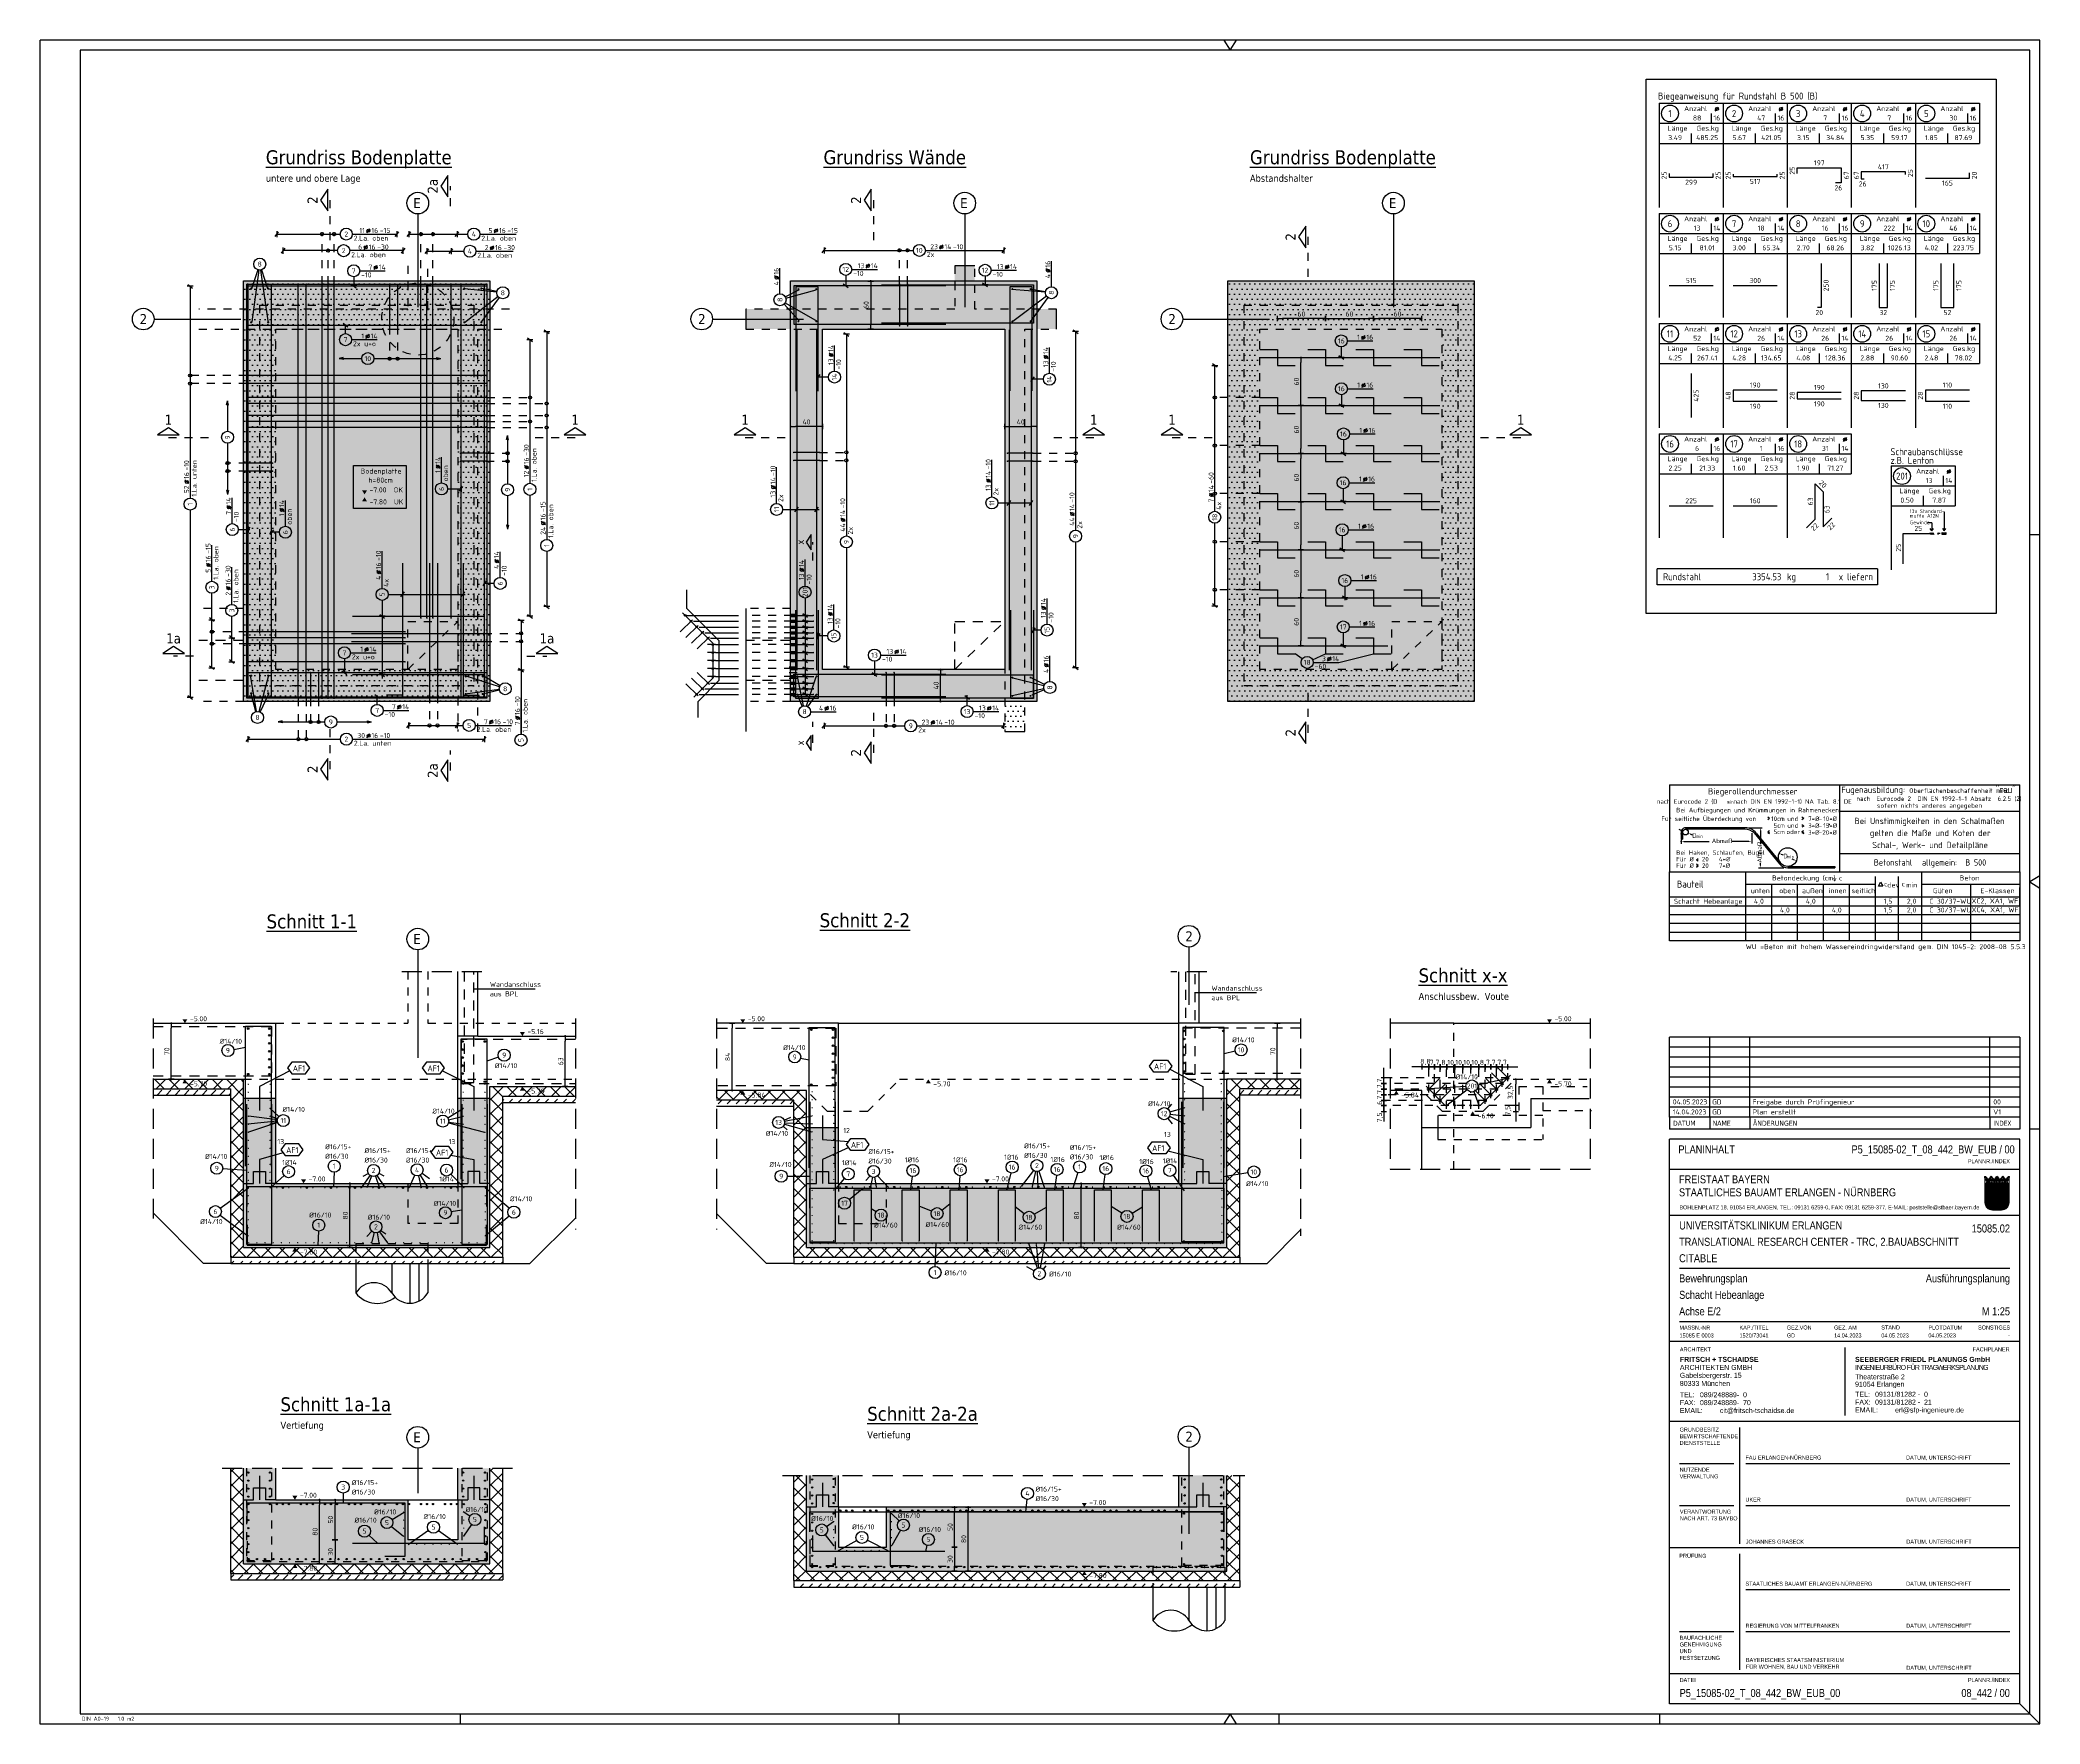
# Model space of a CAD drawing. Extents: x -20 to 69, y 0 to 100.
# Drawn here: x 0 to 24.98, y 0 to 21.02 of the extents above; entities that cross this region are included whole.
import ezdxf
from ezdxf.enums import TextEntityAlignment as Align

# ---------------------------------------------------------------- set-up
doc = ezdxf.new("R2010")
doc.units = 0
doc.header["$LTSCALE"] = 0.25
for name, pattern in [('AUSGEZOGEN', [1000.01, 1000, 0.01]), ('DASHDOT2', [0.5, 0.25, -0.125, 0, -0.125]), ('DASHDOTSMALL', [1.05, 0.5, -0.25, 0.05, -0.25]), ('DIVIDE2', [0.625, 0.25, -0.125, 0, -0.125, 0, -0.125]), ('DOT', [0.175, 0.05, -0.125]), ('GESTRICHELT', [0.75, 0.5, -0.25]), ('GESTRICHELTX2', [1.5, 1, -0.5]), ('HIDDEN', [0.375, 0.25, -0.125]), ('PUNKT', [0.175, 0.05, -0.125]), ('STRICHPUNKT2', [0.55, 0.25, -0.125, 0.05, -0.125]), ('VERDECKT', [0.375, 0.25, -0.125]), ('VERDECKTX2', [0.75, 0.5, -0.25])]:
    doc.linetypes.add(name, pattern=pattern)
for name, color, linetype in [('2.UG', 7, 'Continuous'), ('40 A Plankopf Text F+T', 7, 'Continuous'), ('ACHSEN', 7, 'Continuous'), ('AFB', 7, 'Continuous'), ('AFU', 7, 'Continuous'), ('BET-ANS', 7, 'Continuous'), ('BETON', 7, 'Continuous'), ('DRUEBER', 7, 'Continuous'), ('DRÜBER-NOPLOT', 7, 'Continuous'), ('grau_hell', 7, 'Continuous'), ('grau_mittel', 7, 'Continuous'), ('Gründungspfähle', 7, 'Continuous'), ('HILFE', 7, 'Continuous'), ('koten', 7, 'Continuous'), ('LENTON', 7, 'Continuous'), ('MASSE', 7, 'Continuous'), ('OBJEKT', 7, 'Continuous'), ('RAHMEN', 7, 'Continuous'), ('RND', 7, 'Continuous'), ('RND_BILD', 7, 'Continuous'), ('SCHNITTE', 7, 'Continuous'), ('SFP_Achsen', 7, 'Continuous'), ('SFP_Dämmung', 7, 'Continuous'), ('SFP_Hilfe', 7, 'Continuous'), ('STAHL', 7, 'Continuous'), ('STEMPEL', 7, 'Continuous'), ('TEXT', 7, 'Continuous'), ('Verbau', 7, 'Continuous'), ('VERDECKT', 7, 'Continuous')]:
    doc.layers.add(name, color=color, linetype=linetype)
doc.layers.add('NOPLOT', color=7, linetype='Continuous', plot=False)
doc.styles.add('ERSTELLTER_STIL_3', font='arial.ttf')
doc.styles.add('ERSTELLTER_STIL_4', font='arialbd.ttf')
doc.styles.add('helv', font='tahoma.ttf')
doc.styles.add('plankopf_ArialN', font='ARIALN.TTF')
doc.styles.add('txt', font='isocp.shx')
doc.linetypes.add('AFU_50K', pattern='A,0.15,["/",Standard,S=0.2,R=0,X=-0.01,Y=-0.1],0.07,["/",Standard,S=0.2,R=0,X=-0.01,Y=-0.1],0.15', length=0.37)
doc.linetypes.add('AFU_50M', pattern='A,0.45,["/",Standard,S=0.2,R=0,X=-0.01,Y=-0.1],0.07,["/",Standard,S=0.2,R=0,X=-0.01,Y=-0.1],0.45', length=0.97)
doc.dimstyles.new('DOT_I', dxfattribs={"dimscale": 0.25, "dimtxt": 0.25, "dimasz": 0.25, "dimexe": 0.1, "dimexo": 0.3, "dimgap": 0.1, "dimtad": 1, "dimdec": 3, "dimzin": 3, "dimtxsty": 'txt', "dimblk": 'DOT', "dimblk1": 'DOT', "dimblk2": 'DOT', "dimsah": 1, "dimcen": 0.1, "dimse1": 1, "dimse2": 1, "dimazin": 0, "dimtfac": 1, "dimtdec": 4, "dimtix": 1, "dimtmove": 2, "dimatfit": 3, "dimfxl": 0, "dimtvp": 1, "dimtolj": 1, "dimtzin": 0, "dimarcsym": 0})
pattern_1 = [(0, (-322.07857, -163.97815), (8e-17, 0.254), [])]
pattern_2 = [(225, (-1.28428, 34.29151), (-9e-17, -0.1122532), [0.079375, -0.079375])]
pattern_3 = [(225, (-4.72189, 34.29151), (-9e-17, -0.1122532), [0.079375, -0.079375])]

# ---------------------------------------------------------------- blocks, each defined once
blk = doc.blocks.new('Bundeslandwappen')
at = {"lineweight": 9, "true_color": 0xffffff}
for points in [[(-5.75, 16.5), (-5.98, 16.5), (-5.98, 16.29), (-5.75, 16.29)], [(-5.09, 15.68), (-5.31, 15.68), (-5.31, 15.47), (-5.09, 15.47)], [(-3.49, 15.68), (-3.71, 15.68), (-3.71, 15.47), (-3.49, 15.47)], [(-2.82, 16.5), (-3.05, 16.5), (-3.05, 16.29), (-2.82, 16.29)], [(-2.15, 15.68), (-2.38, 15.68), (-2.38, 15.47), (-2.15, 15.47)], [(-0.56, 15.68), (-0.78, 15.68), (-0.78, 15.47), (-0.56, 15.47)], [(0.11, 16.5), (-0.11, 16.5), (-0.11, 16.29), (0.11, 16.29)], [(0.78, 15.68), (0.56, 15.68), (0.56, 15.47), (0.78, 15.47)], [(2.38, 15.68), (2.15, 15.68), (2.15, 15.47), (2.38, 15.47)], [(3.05, 16.5), (2.82, 16.5), (2.82, 16.29), (3.05, 16.29)], [(3.71, 15.68), (3.49, 15.68), (3.49, 15.47), (3.71, 15.47)], [(5.31, 15.68), (5.09, 15.68), (5.09, 15.47), (5.31, 15.47)], [(5.98, 16.5), (5.75, 16.5), (5.75, 16.29), (5.98, 16.29)]]:
    blk.add_hatch(color=7, dxfattribs=at).paths.add_polyline_path(points)
at = {"true_color": 0xffffff}
for points in [[(-5.34, 12.59), (-5.7, 12.59), (-5.7, 12.19), (-5.07, 11.96)], [(-1.42, 10.67), (-5.07, 11.96), (-3.57, 8.42), (0.08, 7.13)], [(0.86, 12.59), (-2.24, 12.59), (-1.42, 10.67), (2.23, 9.38)], [(3.96, 12.59), (1.66, 12.59), (4.37, 11.63)], [(5.7, 11.16), (4.37, 11.63), (5.7, 8.5)], [(-3.57, 8.42), (-5.7, 9.18), (-5.7, 6.17), (-2.07, 4.88)], [(-5.7, 6.14), (-5.7, 3.7, 0.041392), (-5.65, 3.14), (-4.21, 2.63)], [(-0.56, 1.34), (-4.21, 2.63), (-3.29, 0.45, 0.073774), (-2.3, 0.3), (-0.12, 0.3)], [(1.58, 3.59), (-2.07, 4.88), (-0.56, 1.34), (2.36, 0.3, 0.043654), (2.95, 0.36)], [(3.73, 5.84), (0.08, 7.13), (1.58, 3.59), (5.23, 2.29)], [(5.7, 8.15), (2.23, 9.38), (3.73, 5.84), (5.7, 5.14)]]:
    blk.add_hatch(color=7, dxfattribs=at).paths.add_polyline_path(points)
at = {"lineweight": 9}
h = blk.add_hatch(dxfattribs=at)
h.set_pattern_fill('ANSI31', color=256, scale=0.08, angle=315, style=0)
h.set_pattern_definition(pattern_1)
h.paths.add_polyline_path([(-5.07, 11.96), (-5.7, 12.19), (-5.7, 9.18), (-3.57, 8.42)])
h = blk.add_hatch(dxfattribs=at)
h.set_pattern_fill('ANSI31', color=256, scale=0.08, angle=315, style=0)
h.set_pattern_definition(pattern_1)
h.paths.add_polyline_path([(-2.24, 12.59), (-5.34, 12.59), (-5.07, 11.96), (-1.42, 10.67)])
h = blk.add_hatch(dxfattribs=at)
h.set_pattern_fill('ANSI31', color=256, scale=0.08, angle=315, style=0)
h.set_pattern_definition(pattern_1)
h.paths.add_polyline_path([(2.23, 9.38), (-1.42, 10.67), (0.08, 7.13), (3.73, 5.84)])
h = blk.add_hatch(dxfattribs=at)
h.set_pattern_fill('ANSI31', color=256, scale=0.08, angle=315, style=0)
h.set_pattern_definition(pattern_1)
h.paths.add_polyline_path([(4.37, 11.63), (1.66, 12.59), (0.86, 12.59), (2.23, 9.38), (5.7, 8.15), (5.7, 8.5)])
h = blk.add_hatch(dxfattribs=at)
h.set_pattern_fill('ANSI31', color=256, scale=0.08, angle=315, style=0)
h.set_pattern_definition(pattern_1)
h.paths.add_polyline_path([(5.7, 12.59), (3.96, 12.59), (4.37, 11.63), (5.7, 11.16)])
h = blk.add_hatch(dxfattribs=at)
h.set_pattern_fill('ANSI31', color=256, scale=0.08, angle=315, style=0)
h.set_pattern_definition(pattern_1)
h.paths.add_polyline_path([(-2.07, 4.88), (-5.7, 6.17), (-5.7, 6.14), (-4.21, 2.63), (-0.56, 1.34)])
h = blk.add_hatch(dxfattribs=at)
h.set_pattern_fill('ANSI31', color=256, scale=0.08, angle=315, style=0)
h.set_pattern_definition(pattern_1)
h.paths.add_polyline_path([(-4.21, 2.63), (-5.65, 3.14, 0.285055), (-3.29, 0.45)])
h = blk.add_hatch(dxfattribs=at)
h.set_pattern_fill('ANSI31', color=256, scale=0.08, angle=315, style=0)
h.set_pattern_definition(pattern_1)
h.paths.add_polyline_path([(0.08, 7.13), (-3.57, 8.42), (-2.07, 4.88), (1.58, 3.59)])
h = blk.add_hatch(dxfattribs=at)
h.set_pattern_fill('ANSI31', color=256, scale=0.08, angle=315, style=0)
h.set_pattern_definition(pattern_1)
h.paths.add_polyline_path([(-0.56, 1.34), (-0.12, 0.3), (2.3, 0.3, 0.004354), (2.36, 0.3)])
h = blk.add_hatch(dxfattribs=at)
h.set_pattern_fill('ANSI31', color=256, scale=0.08, angle=315, style=0)
h.set_pattern_definition(pattern_1)
h.paths.add_polyline_path([(5.31, 2.11), (5.23, 2.29), (1.58, 3.59), (2.95, 0.36, 0.22704)])
h = blk.add_hatch(dxfattribs=at)
h.set_pattern_fill('ANSI31', color=256, scale=0.08, angle=315, style=0)
h.set_pattern_definition(pattern_1)
h.paths.add_polyline_path([(5.7, 5.14), (3.73, 5.84), (5.23, 2.29), (5.37, 2.24, 0.111178), (5.7, 3.7)])
for p, q in [((-6, 16.1), (-6, 3.7)), ((-6, 13.29), (6, 13.29)), ((-6, 12.94), (6, 12.94)), ((-5.7, 12.59), (-5.7, 3.7)), ((-5.7, 12.59), (5.7, 12.59)), ((-5.7, 12.19), (5.7, 8.15)), ((-5.64, 14.97), (-5.64, 15.18)), ((-5.61, 16.59), (-5.62, 16.68)), ((-5.34, 12.59), (-0.12, 0.3)), ((-5.33, 15.19), (-5.33, 15.05)), ((-4.68, 14.54), (-5.26, 14.54)), ((-4.12, 14.54), (-3.54, 14.54)), ((-3.47, 15.19), (-3.47, 15.05)), ((-3.36, 13.9), (-2.93, 14.17)), ((-2.93, 13.63), (-3.36, 13.9)), ((-3.19, 16.59), (-3.18, 16.67)), ((-3.16, 14.97), (-3.16, 15.18)), ((-2.93, 15.58), (-2.93, 14.47)), ((-2.93, 14.17), (-2.5, 13.9)), ((-2.5, 13.9), (-2.93, 13.63)), ((-2.71, 14.97), (-2.71, 15.18)), ((-2.68, 16.59), (-2.69, 16.67)), ((-2.4, 15.19), (-2.4, 15.05)), ((-1.74, 14.54), (-2.32, 14.54)), ((-2.24, 12.59), (2.95, 0.36)), ((-1.19, 14.54), (-0.61, 14.54)), ((-0.54, 15.19), (-0.54, 15.05)), ((0, 14.17), (-0.43, 13.9)), ((-0.43, 13.9), (0, 13.63)), ((-0.25, 16.59), (-0.24, 16.67)), ((-0.22, 14.97), (-0.22, 15.18)), ((0, 15.58), (0, 14.47)), ((0.43, 13.9), (0, 14.17)), ((0, 13.63), (0.43, 13.9)), ((0.22, 14.97), (0.22, 15.18)), ((0.25, 16.59), (0.24, 16.67)), ((0.54, 15.19), (0.54, 15.05)), ((1.19, 14.54), (0.61, 14.54)), ((0.86, 12.59), (5.31, 2.11)), ((1.66, 12.59), (5.7, 11.16)), ((1.74, 14.54), (2.32, 14.54)), ((2.4, 15.19), (2.4, 15.05)), ((2.93, 14.17), (2.5, 13.9)), ((2.5, 13.9), (2.93, 13.63)), ((2.68, 16.59), (2.69, 16.67)), ((2.71, 14.97), (2.71, 15.18)), ((2.93, 15.58), (2.93, 14.47)), ((3.36, 13.9), (2.93, 14.17)), ((2.93, 13.63), (3.36, 13.9)), ((3.16, 14.97), (3.16, 15.18)), ((3.19, 16.59), (3.18, 16.67)), ((3.47, 15.19), (3.47, 15.05)), ((4.12, 14.54), (3.54, 14.54)), ((3.96, 12.59), (5.7, 8.5)), ((4.68, 14.54), (5.26, 14.54)), ((5.33, 15.19), (5.33, 15.05)), ((5.61, 16.59), (5.62, 16.68)), ((5.64, 14.97), (5.64, 15.18)), ((5.7, 3.7), (5.7, 12.59)), ((6, 3.7), (6, 16.1)), ((-5.7, 9.18), (5.7, 5.14)), ((-5.7, 6.17), (5.37, 2.24)), ((-5.7, 6.14), (-3.29, 0.45)), ((-5.66, 3.14), (2.36, 0.3)), ((-2.3, 0.3), (2.3, 0.3)), ((-2.3, 0), (2.3, 0))]:
    blk.add_line(p, q, dxfattribs=at)
for points in [[(-5.75, 16.29), (-5.98, 16.29), (-5.98, 16.5), (-5.75, 16.5)], [(-5.09, 15.47), (-5.31, 15.47), (-5.31, 15.68), (-5.09, 15.68)], [(-4.07, 13.71), (-4.83, 13.71), (-4.83, 14.1), (-4.07, 14.1)], [(-3.71, 15.47), (-3.49, 15.47), (-3.49, 15.68), (-3.71, 15.68)], [(-2.82, 16.29), (-3.05, 16.29), (-3.05, 16.5), (-2.82, 16.5)], [(-2.15, 15.47), (-2.38, 15.47), (-2.38, 15.68), (-2.15, 15.68)], [(-1.8, 13.71), (-1.04, 13.71), (-1.04, 14.1), (-1.8, 14.1)], [(-0.78, 15.47), (-0.56, 15.47), (-0.56, 15.68), (-0.78, 15.68)], [(0.11, 16.29), (-0.11, 16.29), (-0.11, 16.5), (0.11, 16.5)], [(0.78, 15.47), (0.56, 15.47), (0.56, 15.68), (0.78, 15.68)], [(1.8, 13.71), (1.04, 13.71), (1.04, 14.1), (1.8, 14.1)], [(2.15, 15.47), (2.38, 15.47), (2.38, 15.68), (2.15, 15.68)], [(3.05, 16.29), (2.82, 16.29), (2.82, 16.5), (3.05, 16.5)], [(3.71, 15.47), (3.49, 15.47), (3.49, 15.68), (3.71, 15.68)], [(4.07, 13.71), (4.83, 13.71), (4.83, 14.1), (4.07, 14.1)], [(5.09, 15.47), (5.31, 15.47), (5.31, 15.68), (5.09, 15.68)], [(5.75, 16.29), (5.98, 16.29), (5.98, 16.5), (5.75, 16.5)]]:
    blk.add_lwpolyline(points, close=True, dxfattribs=at)
for centre in [(-5.28, 13.9), (-3.71, 13.9), (-2.2, 13.9), (-0.68, 13.9), (0.68, 13.9), (2.2, 13.9), (3.71, 13.9), (5.28, 13.9)]:
    blk.add_circle(centre, 0.123, dxfattribs=at)
for centre, radius, start, end in [((-5.89, 16.45), 0.362, 44.66814, 253.11831), ((-5.67, 16.67), 0.05, 6.6615, 44.66814), ((-5.49, 15.18), 0.157, 3.2756, 179.55206), ((-5.19, 14.99), 0.453, 182.83284, 261.30427), ((-5.56, 16.59), 0.05, 186.6615, 265.62087), ((-5.42, 15.99), 0.179, 74.78828, 15.13561), ((-5.59, 16.26), 0.281, 346.02321, 85.62087), ((-5.36, 16.21), 0.05, 254.78828, 346.02321), ((-5.26, 15.23), 0.191, 249.63581, 3.08566), ((-5.2, 16.05), 0.05, 93.06329, 195.13561), ((-5.19, 15.87), 0.224, 350.95424, 93.06329), ((-5.02, 15.24), 0.05, 82.94673, 183.08566), ((-4.99, 15.54), 0.249, 262.94673, 77.88554), ((-4.92, 15.83), 0.05, 170.95424, 257.88554), ((-4.62, 14.89), 0.224, 71.40005, 0), ((-4.71, 14.85), 0.312, 275.96495, 353.97732), ((-4.4, 15.24), 0.208, 317.07745, 222.92255), ((-4.18, 14.89), 0.224, 180, 108.59995), ((-4.09, 14.85), 0.312, 186.02268, 264.03505), ((-3.81, 15.54), 0.249, 102.11446, 277.05327), ((-3.88, 15.83), 0.05, 282.11446, 9.04576), ((-3.61, 15.87), 0.224, 86.93671, 189.04576), ((-3.78, 15.24), 0.05, 356.91434, 97.05327), ((-3.54, 15.23), 0.191, 176.91434, 290.36419), ((-3.6, 16.05), 0.05, 344.86439, 86.93671), ((-3.38, 15.99), 0.179, 164.86439, 105.21172), ((-3.61, 14.99), 0.453, 278.69573, 357.16716), ((-3.21, 16.26), 0.281, 94.37913, 193.97679), ((-3.44, 16.21), 0.05, 193.97679, 285.21172), ((-3.31, 15.18), 0.157, 0.44794, 176.7244), ((-3.24, 16.59), 0.05, 274.37913, 353.3385), ((-3.13, 16.67), 0.05, 155.22882, 173.3385), ((-2.93, 16.58), 0.264, 24.0166, 155.34093), ((-2.55, 15.18), 0.157, 3.2756, 179.55206), ((-2.26, 14.99), 0.453, 182.83284, 261.30427), ((-2.74, 16.66), 0.05, 6.6615, 24.0166), ((-2.63, 16.59), 0.05, 186.6615, 265.62087), ((-2.49, 15.99), 0.179, 74.78828, 15.13561), ((-2.65, 16.26), 0.281, 346.02321, 85.62087), ((-2.43, 16.21), 0.05, 254.78828, 346.02321), ((-2.33, 15.23), 0.191, 249.63581, 3.08566), ((-2.27, 16.05), 0.05, 93.06329, 195.13561), ((-2.26, 15.87), 0.224, 350.95424, 93.06329), ((-2.09, 15.24), 0.05, 82.94673, 183.08566), ((-2.05, 15.54), 0.249, 262.94673, 77.88554), ((-1.99, 15.83), 0.05, 170.95424, 257.88554), ((-1.69, 14.89), 0.224, 71.40005, 0), ((-1.78, 14.85), 0.312, 275.96495, 353.97732), ((-1.47, 15.24), 0.208, 317.07745, 222.92255), ((-1.24, 14.89), 0.224, 180, 108.59995), ((-1.16, 14.85), 0.312, 186.02268, 264.03505), ((-0.88, 15.54), 0.249, 102.11446, 277.05327), ((-0.94, 15.83), 0.05, 282.11446, 9.04576), ((-0.67, 15.87), 0.224, 86.93671, 189.04576), ((-0.84, 15.24), 0.05, 356.91434, 97.05327), ((-0.6, 15.23), 0.191, 176.91434, 290.36419), ((-0.66, 16.05), 0.05, 344.86439, 86.93671), ((-0.44, 15.99), 0.179, 164.86439, 105.21172), ((-0.68, 14.99), 0.453, 278.69573, 357.16716), ((-0.28, 16.26), 0.281, 94.37913, 193.97679), ((-0.5, 16.21), 0.05, 193.97679, 285.21172), ((-0.38, 15.18), 0.157, 0.44794, 176.7244), ((-0.3, 16.59), 0.05, 274.37913, 353.3385), ((0, 16.58), 0.264, 24.0166, 155.34093), ((-0.19, 16.67), 0.05, 155.22882, 173.3385), ((0.38, 15.18), 0.157, 3.2756, 179.55206), ((0.68, 14.99), 0.453, 182.83284, 261.30427), ((0.19, 16.66), 0.05, 6.6615, 24.0166), ((0.3, 16.59), 0.05, 186.6615, 265.62087), ((0.44, 15.99), 0.179, 74.78828, 15.13561), ((0.28, 16.26), 0.281, 346.02321, 85.62087), ((0.5, 16.21), 0.05, 254.78828, 346.02321), ((0.6, 15.23), 0.191, 249.63581, 3.08566), ((0.66, 16.05), 0.05, 93.06329, 195.13561), ((0.67, 15.87), 0.224, 350.95424, 93.06329), ((0.84, 15.24), 0.05, 82.94673, 183.08566), ((0.88, 15.54), 0.249, 262.94673, 77.88554), ((0.94, 15.83), 0.05, 170.95424, 257.88554), ((1.24, 14.89), 0.224, 71.40005, 0), ((1.16, 14.85), 0.312, 275.96495, 353.97732), ((1.47, 15.24), 0.208, 317.07745, 222.92255), ((1.69, 14.89), 0.224, 180, 108.59995), ((1.78, 14.85), 0.312, 186.02268, 264.03505), ((2.05, 15.54), 0.249, 102.11446, 277.05327), ((1.99, 15.83), 0.05, 282.11446, 9.04576), ((2.26, 15.87), 0.224, 86.93671, 189.04576), ((2.09, 15.24), 0.05, 356.91434, 97.05327), ((2.33, 15.23), 0.191, 176.91434, 290.36419), ((2.27, 16.05), 0.05, 344.86439, 86.93671), ((2.49, 15.99), 0.179, 164.86439, 105.21172), ((2.26, 14.99), 0.453, 278.69573, 357.16716), ((2.65, 16.26), 0.281, 94.37913, 193.97679), ((2.43, 16.21), 0.05, 193.97679, 285.21172), ((2.55, 15.18), 0.157, 0.44794, 176.7244), ((2.63, 16.59), 0.05, 274.37913, 353.3385), ((2.93, 16.58), 0.264, 24.0166, 155.34093), ((2.74, 16.67), 0.05, 155.22882, 173.3385), ((3.31, 15.18), 0.157, 3.2756, 179.55206), ((3.61, 14.99), 0.453, 182.83284, 261.30427), ((3.13, 16.66), 0.05, 6.6615, 24.0166), ((3.24, 16.59), 0.05, 186.6615, 265.62087), ((3.38, 15.99), 0.179, 74.78828, 15.13561), ((3.21, 16.26), 0.281, 346.02321, 85.62087), ((3.44, 16.21), 0.05, 254.78828, 346.02321), ((3.54, 15.23), 0.191, 249.63581, 3.08566), ((3.6, 16.05), 0.05, 93.06329, 195.13561), ((3.61, 15.87), 0.224, 350.95424, 93.06329), ((3.78, 15.24), 0.05, 82.94673, 183.08566), ((3.81, 15.54), 0.249, 262.94673, 77.88554), ((3.88, 15.83), 0.05, 170.95424, 257.88554), ((4.18, 14.89), 0.224, 71.40005, 0), ((4.09, 14.85), 0.312, 275.96495, 353.97732), ((4.4, 15.24), 0.208, 317.07745, 222.92255), ((4.62, 14.89), 0.224, 180, 108.59995), ((4.71, 14.85), 0.312, 186.02268, 264.03505), ((4.99, 15.54), 0.249, 102.11446, 277.05327), ((4.92, 15.83), 0.05, 282.11446, 9.04576), ((5.19, 15.87), 0.224, 86.93671, 189.04576), ((5.02, 15.24), 0.05, 356.91434, 97.05327), ((5.26, 15.23), 0.191, 176.91434, 290.36419), ((5.2, 16.05), 0.05, 344.86439, 86.93671), ((5.42, 15.99), 0.179, 164.86439, 105.21172), ((5.19, 14.99), 0.453, 278.69573, 357.16716), ((5.59, 16.26), 0.281, 94.37913, 193.97679), ((5.36, 16.21), 0.05, 193.97679, 285.21172), ((5.49, 15.18), 0.157, 0.44794, 176.7244), ((5.56, 16.59), 0.05, 274.37913, 353.3385), ((5.67, 16.67), 0.05, 135.33186, 173.3385), ((5.89, 16.45), 0.362, 286.88169, 135.33186), ((-2.3, 3.7), 3.7, 180, 270), ((-2.3, 3.7), 3.4, 180, 270), ((2.3, 3.7), 3.7, 270, 0), ((2.3, 3.7), 3.4, 270, 0)]:
    blk.add_arc(centre, radius, start, end, dxfattribs=at)
blk = doc.blocks.new('Plankopf_PU')
for p, q in [((-18.5, 25.4), (-18.5, 27.7)), ((-1, 27.7), (-18.5, 27.7)), ((-1, 27.7), (-18.5, 27.7)), ((-1, 25.4), (-1, 27.7)), ((-1, 25.4), (-18.5, 25.4)), ((-1, 25.4), (-18.5, 25.4)), ((-18.5, 19.1), (-18.5, 25.4)), ((-1, 19.1), (-1, 25.4)), ((-1.5, 22.75), (-18, 22.75)), ((-18, 20.1), (-1.5, 20.1)), ((-18.5, 15.1), (-18.5, 19.1)), ((-1, 19.1), (-18.5, 19.1)), ((-1, 15.1), (-1, 19.1)), ((-9.75, 18.8), (-9.75, 15.4)), ((-1, 15.1), (-18.5, 15.1)), ((-1, 15.1), (-18.5, 15.1)), ((-18.5, 8.8), (-18.5, 15.1)), ((-1, 8.8), (-1, 15.1)), ((-15, 9), (-15, 14.8)), ((-15.3, 13), (-18, 13)), ((-1.5, 13), (-14.7, 13)), ((-15.3, 10.9), (-18, 10.9)), ((-1.5, 10.9), (-14.7, 10.9)), ((-18.5, 2.5), (-18.5, 8.8)), ((-1, 8.8), (-18.5, 8.8)), ((-15, 2.7), (-15, 8.5)), ((-1, 2.5), (-1, 8.8)), ((-1.5, 6.7), (-14.7, 6.7)), ((-15.3, 4.6), (-18, 4.6)), ((-1.5, 4.6), (-14.7, 4.6)), ((-1, 2.5), (-18.5, 2.5)), ((-18.5, 1), (-18.5, 2.5)), ((-1, 2.5), (-18.5, 2.5)), ((-1, 1), (-1, 2.5)), ((-1, 1), (-18.5, 1))]:
    blk.add_line(p, q)
at = {"xscale": 0.1, "yscale": 0.1, "zscale": 0.1}
blk.add_blockref('Bundeslandwappen', (-2.148, 25.669), dxfattribs=at)
at = {"linetype": 'AUSGEZOGEN', "lineweight": 35, "style": 'plankopf_ArialN'}
for s, height, p in [('FREISTAAT BAYERN', 0.4, (-18.032, 27.401)), ('PRÜFUNG', 0.2, (-18.013, 8.5))]:
    blk.add_text(s, height=height, dxfattribs=at).set_placement(p, align=Align.TOP_LEFT)
blk.add_text('STAATLICHES BAUAMT ERLANGEN - NÜRNBERG', height=0.4, dxfattribs=at).set_placement((-18.032, 26.552), align=Align.MIDDLE_LEFT)
at = {"style": 'plankopf_ArialN'}
for s, p in [('BOHLENPLATZ 18, 91054 ERLANGEN, TEL.: 09131 6259-0, FAX: 09131 6259-377, E-MAIL: poststelle@stbaer.bayern.de', (-18.012, 25.702)), ('MASSN.-NR', (-18.011, 19.698)), ('KAP./TITEL', (-15.01, 19.698)), ('GEZ.VON', (-12.644, 19.7)), ('GEZ. AM', (-10.286, 19.7)), ('STAND', (-7.927, 19.702)), ('PLOTDATUM', (-5.574, 19.7)), ('FAU ERLANGEN-NÜRNBERG', (-14.712, 13.207)), ('DATUM, UNTERSCHRIFT', (-6.687, 13.207)), ('UKER', (-14.712, 11.107)), ('DATUM, UNTERSCHRIFT', (-6.68, 11.106)), ('JOHANNES GRASECK', (-14.7, 9.005)), ('DATUM, UNTERSCHRIFT', (-6.675, 9.005)), ('STAATLICHES BAUAMT ERLANGEN-NÜRNBERG', (-14.712, 6.907)), ('DATUM, UNTERSCHRIFT', (-6.687, 6.907)), ('REGIERUNG VON MITTELFRANKEN', (-14.705, 4.806)), ('DATUM, UNTERSCHRIFT', (-6.68, 4.806)), ('DATEI', (-18.002, 2.095)), ('DATUM, UNTERSCHRIFT', (-6.675, 2.705))]:
    blk.add_text(s, height=0.2, dxfattribs=at).set_placement(p)
for s, p in [('SONSTIGES', (-1.493, 19.7)), ('PLANNR./INDEX', (-1.501, 2.095))]:
    blk.add_text(s, height=0.2, dxfattribs=at).set_placement(p, align=Align.RIGHT)
at = {"linetype": 'AUSGEZOGEN', "lineweight": 35, "style": 'plankopf_ArialN'}
blk.add_text('ARCHITEKT', height=0.2, dxfattribs=at).set_placement((-17.989, 18.607))
blk.add_text('FACHPLANER', height=0.2, dxfattribs=at).set_placement((-1.52, 18.611), align=Align.RIGHT)
at = {"insert": (-5.574, 19.303), "char_height": 0.2, "attachment_point": 7, "style": 'plankopf_ArialN'}
blk.add_mtext('04.05.2023', dxfattribs=at)
at = {"char_height": 0.2, "attachment_point": 1, "style": 'plankopf_ArialN'}
for s, insert, width in [('GRUNDBESITZ\\PBEWIRTSCHAFTENDE DIENSTSTELLE', (-18, 14.804), 2.5), ('NUTZENDE^JVERWALTUNG', (-17.998, 12.8), 2.69843), ('VERANTWORTUNG  NACH ART. 73 BAYBO', (-17.988, 10.705), 2.68768), ('BAUFACHLICHE GENEHMIGUNG UND FESTSETZUNG', (-17.998, 4.404), 2.2311), ('BAYERISCHES STAATSMINISTERIUM ^JFÜR WOHNEN, BAU UND VERKEHR', (-14.689, 3.294), 9.29412)]:
    blk.add_mtext(s, dxfattribs=dict(at, insert=insert, width=width))
at = {"style": 'plankopf_ArialN'}
for tag, p in [('PROJEKTBEZEICHNUNGZ1', (-18.025, 24.578)), ('PROJEKTBEZEICHNUNGZ2', (-18.025, 23.761)), ('PROJEKTBEZEICHNUNGZ3', (-18.025, 22.941))]:
    blk.add_attdef(tag, text='', height=0.4, dxfattribs=at).set_placement(p, align=Align.BOTTOM_LEFT)
for tag, p in [('GEB.-NR', (-1.5, 24.946)), ('0.000X', (-1.507, 1.749))]:
    blk.add_attdef(tag, text='', height=0.4, dxfattribs=at).set_placement(p, align=Align.TOP_RIGHT)
for tag, p, height in [('PLANINHALTZ1', (-18.025, 22.055), 0.4), ('PLANINHALTZ2', (-18.025, 21.232), 0.4), ('PLANINHALTZ3', (-18.025, 20.409), 0.4), ('MASSN.-NR', (-18.005, 19.303), 0.2), ('KAPITEL/TITEL', (-15.01, 19.303), 0.2), ('GEZ_VON', (-12.644, 19.303), 0.2), ('GEZ_AM', (-10.286, 19.303), 0.2), ('STAND', (-7.927, 19.303), 0.2)]:
    blk.add_attdef(tag, p, '', height=height, dxfattribs=at)
for tag, height, p in [('PLANUNGSPHASE', 0.4, (-1.5, 22.055)), ('PROJEKTKATEGORIE', 0.4, (-1.5, 21.232)), ('MAßSTAB', 0.4, (-1.5, 20.409)), ('SONSTIGES', 0.2, (-1.5, 19.303))]:
    blk.add_attdef(tag, text='', height=height, dxfattribs=at).set_placement(p, align=Align.RIGHT)
at = {"layer": '40 A Plankopf Text F+T', "color": 7, "linetype": 'Continuous', "lineweight": 13, "char_height": 0.25, "attachment_point": 7}
for s, insert, style in [('\\A1;FRITSCH + TSCHAIDSE ', (-17.988, 18.081), 'ERSTELLTER_STIL_4'), ('\\A1;SEEBERGER FRIEDL PLANUNGS GmbH', (-9.238, 18.081), 'ERSTELLTER_STIL_4'), ('\\A1;{\\T0.8;INGENIEURBÜRO FÜR TRAGWERKSPLANUNG}', (-9.238, 17.68), 'ERSTELLTER_STIL_3'), ('\\A1;ARCHITEKTEN GMBH', (-17.988, 17.68), 'ERSTELLTER_STIL_3'), ('\\A1;80333 München', (-17.988, 16.879), 'ERSTELLTER_STIL_3'), ('\\A1;Gabelsbergerstr. 15', (-17.988, 17.212), 'ERSTELLTER_STIL_3'), ('\\A1;Theaterstraße 2', (-9.238, 17.212), 'ERSTELLTER_STIL_3'), ('\\A1;91054 Erlangen', (-9.238, 16.771), 'ERSTELLTER_STIL_3')]:
    blk.add_mtext(s, dxfattribs=dict(at, insert=insert, style=style))
at = {"layer": '40 A Plankopf Text F+T', "color": 7, "linetype": 'Continuous', "lineweight": 13, "char_height": 0.25, "attachment_point": 7, "line_spacing_factor": 0.945293, "style": 'ERSTELLTER_STIL_3'}
for s, insert in [('\\A1;TEL: ^I089/248889-  0\\PFAX: ^I089/248889-  70\\PEMAIL: ^Icit@fritsch-tschaidse.de', (-17.988, 15.481)), ('\\A1;TEL: ^I09131/81282 -  0\\PFAX: ^I09131/81282 -  21\\PEMAIL: ^Ierl@sfp-ingenieure.de', (-9.238, 15.481))]:
    blk.add_mtext(s, dxfattribs=dict(at, insert=insert))
blk = doc.blocks.new('Plankopf-ER')
at = {"layer": 'RAHMEN', "color": 7, "linetype": 'Continuous'}
for p, q in [((-0.5, 4.6), (-18, 4.6)), ((-18, 4.1), (-18, 4.6)), ((-0.5, 4.1), (-18, 4.1)), ((-18, 3.6), (-18, 4.1)), ((-16, 4.1), (-16, 4.6)), ((-16, 3.6), (-16, 4.1)), ((-14, 4.1), (-14, 4.6)), ((-14, 3.6), (-14, 4.1)), ((-2, 4.1), (-2, 4.6)), ((-2, 3.6), (-2, 4.1)), ((-0.5, 4.6), (-0.5, 4.1)), ((-0.5, 4.1), (-0.5, 3.6)), ((-0.5, 3.6), (-18, 3.6)), ((-18, 3.1), (-18, 3.6)), ((-0.5, 3.1), (-18, 3.1)), ((-18, 2.6), (-18, 3.1)), ((-16, 3.1), (-16, 3.6)), ((-16, 2.6), (-16, 3.1)), ((-14, 3.1), (-14, 3.6)), ((-14, 2.6), (-14, 3.1)), ((-2, 3.1), (-2, 3.6)), ((-2, 2.6), (-2, 3.1)), ((-0.5, 3.6), (-0.5, 3.1)), ((-0.5, 3.1), (-0.5, 2.6)), ((-0.5, 2.6), (-18, 2.6)), ((-18, 2.1), (-18, 2.6)), ((-0.5, 2.1), (-18, 2.1)), ((-18, 1.6), (-18, 2.1)), ((-16, 2.1), (-16, 2.6)), ((-16, 1.6), (-16, 2.1)), ((-14, 2.1), (-14, 2.6)), ((-14, 1.6), (-14, 2.1)), ((-2, 2.1), (-2, 2.6)), ((-2, 1.6), (-2, 2.1)), ((-0.5, 2.6), (-0.5, 2.1)), ((-0.5, 2.1), (-0.5, 1.6)), ((-0.5, 1.6), (-18, 1.6)), ((-18, 1.1), (-18, 1.6)), ((-0.5, 1.1), (-18, 1.1)), ((-18, 0.6), (-18, 1.1)), ((-16, 1.1), (-16, 1.6)), ((-16, 0.6), (-16, 1.1)), ((-14, 1.1), (-14, 1.6)), ((-14, 0.6), (-14, 1.1)), ((-2, 1.1), (-2, 1.6)), ((-2, 0.6), (-2, 1.1)), ((-0.5, 1.6), (-0.5, 1.1)), ((-0.5, 1.1), (-0.5, 0.6)), ((-0.5, 0.6), (-18, 0.6)), ((-18, 0.6), (-18, 0)), ((-0.5, 0), (-18, 0)), ((-16, 0.6), (-16, 0)), ((-14, 0.6), (-14, 0)), ((-2, 0.6), (-2, 0)), ((-0.5, 0.6), (-0.5, 0))]:
    blk.add_line(p, q, dxfattribs=at)
at = {"layer": 'RAHMEN', "color": 7, "linetype": 'Continuous', "style": 'txt'}
for tag, p in [('INDEX-D8', (-17.841, 4.242)), ('INDEX-N8', (-15.876, 4.242)), ('INDEX-X8', (-13.857, 4.242)), ('INDEX8', (-1.833, 4.242)), ('INDEX-D7', (-17.841, 3.742)), ('INDEX-D6', (-17.841, 3.242)), ('INDEX-N7', (-15.876, 3.742)), ('INDEX-N6', (-15.876, 3.242)), ('INDEX-X7', (-13.857, 3.742)), ('INDEX-X6', (-13.857, 3.242)), ('INDEX7', (-1.833, 3.742)), ('INDEX6', (-1.833, 3.242)), ('INDEX-D5', (-17.841, 2.742)), ('INDEX-D4', (-17.841, 2.242)), ('INDEX-N5', (-15.876, 2.742)), ('INDEX-N4', (-15.876, 2.242)), ('INDEX-X5', (-13.857, 2.742)), ('INDEX-X4', (-13.857, 2.242)), ('INDEX5', (-1.833, 2.742)), ('INDEX4', (-1.833, 2.242)), ('INDEX-D3', (-17.841, 1.742)), ('INDEX-D2', (-17.841, 1.242)), ('INDEX-N3', (-15.876, 1.742)), ('INDEX-N2', (-15.876, 1.242)), ('INDEX-X3', (-13.857, 1.742)), ('INDEX-X2', (-13.857, 1.242)), ('INDEX3', (-1.833, 1.742)), ('INDEX2', (-1.833, 1.242)), ('INDEX-D1', (-17.841, 0.742)), ('INDEX-N1', (-15.876, 0.742)), ('INDEX-X1', (-13.857, 0.742)), ('INDEX1', (-1.833, 0.742))]:
    blk.add_attdef(tag, p, '', height=0.25, dxfattribs=at)
at = {"layer": 'STEMPEL', "color": 7, "linetype": 'Continuous', "style": 'helv'}
for s, p in [('DATUM', (-17.833, 0.176)), ('NAME', (-15.853, 0.176)), ('ÄNDERUNGEN', (-13.833, 0.176))]:
    blk.add_text(s, height=0.25, dxfattribs=at).set_placement(p)
at = {"layer": 'STEMPEL', "color": 7, "linetype": 'Continuous', "style": 'helv', "width": 0.8}
blk.add_text('INDEX', height=0.25, dxfattribs=at).set_placement((-1.833, 0.176))
blk = doc.blocks.new('okrd_o')
at = {"layer": 'koten', "color": 7, "linetype": 'Continuous'}
blk.add_solid([(-0.125, 0.202), (0.125, 0.202), (0, 0)], dxfattribs=at)
at = {"layer": 'koten', "style": 'txt'}
blk.add_attdef('OKRD', (0.25, 0.1), '', height=0.25, dxfattribs=at)
blk = doc.blocks.new('okrd_u')
at = {"layer": 'koten', "color": 7, "linetype": 'Continuous'}
blk.add_solid([(-0.125, -0.202), (0.125, -0.202), (0, 0)], dxfattribs=at)
at = {"layer": 'koten', "style": 'txt'}
blk.add_attdef('OKRD', (0.25, -0.35), '', height=0.25, dxfattribs=at)
blk = doc.blocks.new('lei_gre')
at = {"layer": 'RND', "color": 7, "linetype": 'Continuous'}
for p, q in [((-0.09, -0.12), (0.09, 0.12)), ((0, 0.15), (0, -0.15))]:
    blk.add_line(p, q, dxfattribs=at)
blk = doc.blocks.new('RND_LEI')
at = {"layer": 'RND', "color": 7, "linetype": 'Continuous'}
blk.add_line((1.022, 0.066), (1.19, 0.27), dxfattribs=at)
for centre, radius in [((0, 0), 0.3), ((1.106, 0.168), 0.075)]:
    blk.add_circle(centre, radius, dxfattribs=at)
at = {"layer": 'RND', "color": 7, "linetype": 'Continuous', "style": 'txt'}
blk.add_attdef('POSL', text='', height=0.25, dxfattribs=at).set_placement((0, 0), align=Align.MIDDLE)
blk.add_attdef('ANZ', text='', height=0.25, dxfattribs=at).set_placement((0.931, 0.057), align=Align.RIGHT)
for tag, p in [('DUM', (1.253, 0.057)), ('ABSTD', (1.674, 0.057)), ('POSTXT', (0.374, -0.327))]:
    blk.add_attdef(tag, p, '', height=0.25, dxfattribs=at)
blk = doc.blocks.new('RND_HIN')
at = {"layer": 'RND', "color": 7, "linetype": 'Continuous'}
blk.add_circle((0, 0), 0.3, dxfattribs=at)
at = {"layer": 'RND', "color": 7, "linetype": 'Continuous', "style": 'txt'}
blk.add_attdef('POSI', text='', height=0.25, dxfattribs=at).set_placement((0, 0), align=Align.MIDDLE)
blk = doc.blocks.new('Pfeillinie')
at = {"layer": 'TEXT', "linetype": 'Continuous'}
blk.add_hatch(color=7, dxfattribs=at).paths.add_polyline_path([(0, 0), (-0.8, 0.2), (-0.8, 0), (-0.8, -0.2)])
at = {"layer": 'TEXT', "color": 7, "linetype": 'Continuous'}
for p, q in [((-0.8, 0), (-0.8, 0.2)), ((-0.8, 0.2), (0, 0)), ((-0.8, 0), (-0.8, -0.2)), ((-0.8, -0.2), (0, 0))]:
    blk.add_line(p, q, dxfattribs=at)
blk = doc.blocks.new('DOT')
at = {"layer": 'MASSE', "color": 7, "linetype": 'Continuous'}
for p, q in [((0, 0), (-1, 0)), ((0, 0.54), (0, -0.54))]:
    blk.add_line(p, q, dxfattribs=at)
at = {"layer": 'MASSE', "color": 7, "linetype": 'Continuous', "const_width": 0.2}
blk.add_lwpolyline([(-0.1, 0, 1), (0.1, 0, 1)], format="xyb", close=True, dxfattribs=at)
blk = doc.blocks.new('*D16')
at = {"layer": 'Defpoints', "color": 0, "linetype": 'AUSGEZOGEN', "transparency": 16777216}
for p in [(9.372, 16.2), (9.372, 16.2), (9.772, 16.2)]:
    blk.add_point(p, dxfattribs=at)
at = {"layer": 'MASSE', "color": 0, "linetype": 'AUSGEZOGEN', "lineweight": -2, "transparency": 16777216}
blk.add_line((9.71, 16.2), (9.435, 16.2), dxfattribs=at)
at = {"layer": 'MASSE', "color": 0, "linetype": 'AUSGEZOGEN', "lineweight": -2, "transparency": 16777216, "xscale": 0.0625, "yscale": 0.0625, "zscale": 0.0625, "rotation": 180}
blk.add_blockref('DOT', (9.372, 16.2), dxfattribs=at)
at = {"layer": 'MASSE', "color": 0, "linetype": 'AUSGEZOGEN', "lineweight": -2, "transparency": 16777216, "xscale": 0.0625, "yscale": 0.0625, "zscale": 0.0625}
blk.add_blockref('DOT', (9.772, 16.2), dxfattribs=at)
at = {"layer": 'MASSE', "color": 0, "linetype": 'AUSGEZOGEN', "transparency": 16777216, "insert": (9.572, 16.256), "char_height": 0.0625, "attachment_point": 5, "style": 'txt'}
blk.add_mtext('\\A1;40', dxfattribs=at)
blk = doc.blocks.new('*D17')
at = {"layer": 'Defpoints', "color": 0, "linetype": 'AUSGEZOGEN', "transparency": 16777216}
for p in [(12.047, 16.2), (12.447, 16.2), (12.447, 16.2)]:
    blk.add_point(p, dxfattribs=at)
at = {"layer": 'MASSE', "color": 0, "linetype": 'AUSGEZOGEN', "lineweight": -2, "transparency": 16777216}
blk.add_line((12.11, 16.2), (12.385, 16.2), dxfattribs=at)
at = {"layer": 'MASSE', "color": 0, "linetype": 'AUSGEZOGEN', "lineweight": -2, "transparency": 16777216, "xscale": 0.0625, "yscale": 0.0625, "zscale": 0.0625, "rotation": 180}
blk.add_blockref('DOT', (12.047, 16.2), dxfattribs=at)
at = {"layer": 'MASSE', "color": 0, "linetype": 'AUSGEZOGEN', "lineweight": -2, "transparency": 16777216, "xscale": 0.0625, "yscale": 0.0625, "zscale": 0.0625}
blk.add_blockref('DOT', (12.447, 16.2), dxfattribs=at)
at = {"layer": 'MASSE', "color": 0, "linetype": 'AUSGEZOGEN', "transparency": 16777216, "insert": (12.247, 16.256), "char_height": 0.0625, "attachment_point": 5, "style": 'txt'}
blk.add_mtext('\\A1;40', dxfattribs=at)
blk = doc.blocks.new('*D18')
at = {"layer": 'Defpoints', "color": 0, "linetype": 'AUSGEZOGEN', "transparency": 16777216}
for p in [(11.246, 13.166), (11.246, 13.166), (11.246, 12.766)]:
    blk.add_point(p, dxfattribs=at)
at = {"layer": 'MASSE', "color": 0, "linetype": 'AUSGEZOGEN', "lineweight": -2, "transparency": 16777216}
blk.add_line((11.246, 12.829), (11.246, 13.104), dxfattribs=at)
at = {"layer": 'MASSE', "color": 0, "linetype": 'AUSGEZOGEN', "lineweight": -2, "transparency": 16777216, "xscale": 0.0625, "yscale": 0.0625, "zscale": 0.0625}
for p, rotation in [((11.246, 13.166), 90), ((11.246, 12.766), 270)]:
    blk.add_blockref('DOT', p, dxfattribs=dict(at, rotation=rotation))
at = {"layer": 'MASSE', "color": 0, "linetype": 'AUSGEZOGEN', "transparency": 16777216, "insert": (11.19, 12.966), "char_height": 0.0625, "attachment_point": 5, "rotation": 90, "style": 'txt'}
blk.add_mtext('\\A1;40', dxfattribs=at)
blk = doc.blocks.new('*D19')
at = {"layer": 'Defpoints', "color": 0, "linetype": 'AUSGEZOGEN', "transparency": 16777216}
for p in [(10.373, 18.016), (10.373, 17.416), (10.373, 17.416)]:
    blk.add_point(p, dxfattribs=at)
at = {"layer": 'MASSE', "color": 0, "linetype": 'AUSGEZOGEN', "lineweight": -2, "transparency": 16777216}
blk.add_line((10.373, 17.954), (10.373, 17.479), dxfattribs=at)
at = {"layer": 'MASSE', "color": 0, "linetype": 'AUSGEZOGEN', "lineweight": -2, "transparency": 16777216, "xscale": 0.0625, "yscale": 0.0625, "zscale": 0.0625}
for p, rotation in [((10.373, 18.016), 90), ((10.373, 17.416), 270)]:
    blk.add_blockref('DOT', p, dxfattribs=dict(at, rotation=rotation))
at = {"layer": 'MASSE', "color": 0, "linetype": 'AUSGEZOGEN', "transparency": 16777216, "insert": (10.317, 17.716), "char_height": 0.0625, "attachment_point": 5, "rotation": 90, "style": 'txt'}
blk.add_mtext('\\A1;60', dxfattribs=at)
blk = doc.blocks.new('*D20')
at = {"layer": 'Defpoints', "color": 0, "linetype": 'AUSGEZOGEN', "transparency": 16777216}
for p in [(15.746, 17.061), (15.746, 17.061), (15.746, 16.461)]:
    blk.add_point(p, dxfattribs=at)
at = {"layer": 'MASSE', "color": 0, "linetype": 'AUSGEZOGEN', "lineweight": -2, "transparency": 16777216}
blk.add_line((15.746, 16.524), (15.746, 16.999), dxfattribs=at)
at = {"layer": 'MASSE', "color": 0, "linetype": 'AUSGEZOGEN', "lineweight": -2, "transparency": 16777216, "xscale": 0.0625, "yscale": 0.0625, "zscale": 0.0625}
for p, rotation in [((15.746, 17.061), 90), ((15.746, 16.461), 270)]:
    blk.add_blockref('DOT', p, dxfattribs=dict(at, rotation=rotation))
at = {"layer": 'MASSE', "color": 0, "linetype": 'AUSGEZOGEN', "transparency": 16777216, "insert": (15.689, 16.761), "char_height": 0.0625, "attachment_point": 5, "rotation": 90, "style": 'txt'}
blk.add_mtext('\\A1;60', dxfattribs=at)
blk = doc.blocks.new('*D21')
at = {"layer": 'Defpoints', "color": 0, "linetype": 'AUSGEZOGEN', "transparency": 16777216}
for p in [(15.746, 16.461), (15.746, 15.861), (15.746, 15.861)]:
    blk.add_point(p, dxfattribs=at)
at = {"layer": 'MASSE', "color": 0, "linetype": 'AUSGEZOGEN', "lineweight": -2, "transparency": 16777216}
blk.add_line((15.746, 16.399), (15.746, 15.924), dxfattribs=at)
at = {"layer": 'MASSE', "color": 0, "linetype": 'AUSGEZOGEN', "lineweight": -2, "transparency": 16777216, "xscale": 0.0625, "yscale": 0.0625, "zscale": 0.0625}
for p, rotation in [((15.746, 16.461), 90), ((15.746, 15.861), 270)]:
    blk.add_blockref('DOT', p, dxfattribs=dict(at, rotation=rotation))
at = {"layer": 'MASSE', "color": 0, "linetype": 'AUSGEZOGEN', "transparency": 16777216, "insert": (15.689, 16.161), "char_height": 0.0625, "attachment_point": 5, "rotation": 90, "style": 'txt'}
blk.add_mtext('\\A1;60', dxfattribs=at)
blk = doc.blocks.new('*D22')
at = {"layer": 'Defpoints', "color": 0, "linetype": 'AUSGEZOGEN', "transparency": 16777216}
for p in [(16.652, 17.548), (16.652, 17.548), (17.252, 17.548)]:
    blk.add_point(p, dxfattribs=at)
at = {"layer": 'MASSE', "color": 0, "linetype": 'AUSGEZOGEN', "lineweight": -2, "transparency": 16777216}
blk.add_line((17.19, 17.548), (16.715, 17.548), dxfattribs=at)
at = {"layer": 'MASSE', "color": 0, "linetype": 'AUSGEZOGEN', "lineweight": -2, "transparency": 16777216, "xscale": 0.0625, "yscale": 0.0625, "zscale": 0.0625, "rotation": 180}
blk.add_blockref('DOT', (16.652, 17.548), dxfattribs=at)
at = {"layer": 'MASSE', "color": 0, "linetype": 'AUSGEZOGEN', "lineweight": -2, "transparency": 16777216, "xscale": 0.0625, "yscale": 0.0625, "zscale": 0.0625}
blk.add_blockref('DOT', (17.252, 17.548), dxfattribs=at)
at = {"layer": 'MASSE', "color": 0, "linetype": 'AUSGEZOGEN', "transparency": 16777216, "insert": (16.952, 17.604), "char_height": 0.0625, "attachment_point": 5, "style": 'txt'}
blk.add_mtext('\\A1;60', dxfattribs=at)
blk = doc.blocks.new('*D23')
at = {"layer": 'Defpoints', "color": 0, "linetype": 'AUSGEZOGEN', "transparency": 16777216}
for p in [(15.746, 15.861), (15.746, 15.861), (15.746, 15.261)]:
    blk.add_point(p, dxfattribs=at)
at = {"layer": 'MASSE', "color": 0, "linetype": 'AUSGEZOGEN', "lineweight": -2, "transparency": 16777216}
blk.add_line((15.746, 15.324), (15.746, 15.799), dxfattribs=at)
at = {"layer": 'MASSE', "color": 0, "linetype": 'AUSGEZOGEN', "lineweight": -2, "transparency": 16777216, "xscale": 0.0625, "yscale": 0.0625, "zscale": 0.0625}
for p, rotation in [((15.746, 15.861), 90), ((15.746, 15.261), 270)]:
    blk.add_blockref('DOT', p, dxfattribs=dict(at, rotation=rotation))
at = {"layer": 'MASSE', "color": 0, "linetype": 'AUSGEZOGEN', "transparency": 16777216, "insert": (15.689, 15.561), "char_height": 0.0625, "attachment_point": 5, "rotation": 90, "style": 'txt'}
blk.add_mtext('\\A1;60', dxfattribs=at)
blk = doc.blocks.new('*D24')
at = {"layer": 'Defpoints', "color": 0, "linetype": 'AUSGEZOGEN', "transparency": 16777216}
for p in [(15.746, 15.261), (15.746, 14.661), (15.746, 14.661)]:
    blk.add_point(p, dxfattribs=at)
at = {"layer": 'MASSE', "color": 0, "linetype": 'AUSGEZOGEN', "lineweight": -2, "transparency": 16777216}
blk.add_line((15.746, 15.199), (15.746, 14.724), dxfattribs=at)
at = {"layer": 'MASSE', "color": 0, "linetype": 'AUSGEZOGEN', "lineweight": -2, "transparency": 16777216, "xscale": 0.0625, "yscale": 0.0625, "zscale": 0.0625}
for p, rotation in [((15.746, 15.261), 90), ((15.746, 14.661), 270)]:
    blk.add_blockref('DOT', p, dxfattribs=dict(at, rotation=rotation))
at = {"layer": 'MASSE', "color": 0, "linetype": 'AUSGEZOGEN', "transparency": 16777216, "insert": (15.689, 14.961), "char_height": 0.0625, "attachment_point": 5, "rotation": 90, "style": 'txt'}
blk.add_mtext('\\A1;60', dxfattribs=at)
blk = doc.blocks.new('*D25')
at = {"layer": 'Defpoints', "color": 0, "linetype": 'AUSGEZOGEN', "transparency": 16777216}
for p in [(15.746, 14.661), (15.746, 14.061), (15.746, 14.061)]:
    blk.add_point(p, dxfattribs=at)
at = {"layer": 'MASSE', "color": 0, "linetype": 'AUSGEZOGEN', "lineweight": -2, "transparency": 16777216}
blk.add_line((15.746, 14.599), (15.746, 14.124), dxfattribs=at)
at = {"layer": 'MASSE', "color": 0, "linetype": 'AUSGEZOGEN', "lineweight": -2, "transparency": 16777216, "xscale": 0.0625, "yscale": 0.0625, "zscale": 0.0625}
for p, rotation in [((15.746, 14.661), 90), ((15.746, 14.061), 270)]:
    blk.add_blockref('DOT', p, dxfattribs=dict(at, rotation=rotation))
at = {"layer": 'MASSE', "color": 0, "linetype": 'AUSGEZOGEN', "transparency": 16777216, "insert": (15.689, 14.361), "char_height": 0.0625, "attachment_point": 5, "rotation": 90, "style": 'txt'}
blk.add_mtext('\\A1;60', dxfattribs=at)
blk = doc.blocks.new('*D26')
at = {"layer": 'Defpoints', "color": 0, "linetype": 'AUSGEZOGEN', "transparency": 16777216}
for p in [(15.746, 14.061), (15.746, 13.461), (15.746, 13.461)]:
    blk.add_point(p, dxfattribs=at)
at = {"layer": 'MASSE', "color": 0, "linetype": 'AUSGEZOGEN', "lineweight": -2, "transparency": 16777216}
blk.add_line((15.746, 13.999), (15.746, 13.524), dxfattribs=at)
at = {"layer": 'MASSE', "color": 0, "linetype": 'AUSGEZOGEN', "lineweight": -2, "transparency": 16777216, "xscale": 0.0625, "yscale": 0.0625, "zscale": 0.0625}
for p, rotation in [((15.746, 14.061), 90), ((15.746, 13.461), 270)]:
    blk.add_blockref('DOT', p, dxfattribs=dict(at, rotation=rotation))
at = {"layer": 'MASSE', "color": 0, "linetype": 'AUSGEZOGEN', "transparency": 16777216, "insert": (15.689, 13.761), "char_height": 0.0625, "attachment_point": 5, "rotation": 90, "style": 'txt'}
blk.add_mtext('\\A1;60', dxfattribs=at)
blk = doc.blocks.new('*D27')
at = {"layer": 'Defpoints', "color": 0, "linetype": 'AUSGEZOGEN', "transparency": 16777216}
for p in [(16.052, 17.548), (16.652, 17.548), (16.652, 17.548)]:
    blk.add_point(p, dxfattribs=at)
at = {"layer": 'MASSE', "color": 0, "linetype": 'AUSGEZOGEN', "lineweight": -2, "transparency": 16777216}
blk.add_line((16.115, 17.548), (16.59, 17.548), dxfattribs=at)
at = {"layer": 'MASSE', "color": 0, "linetype": 'AUSGEZOGEN', "lineweight": -2, "transparency": 16777216, "xscale": 0.0625, "yscale": 0.0625, "zscale": 0.0625, "rotation": 180}
blk.add_blockref('DOT', (16.052, 17.548), dxfattribs=at)
at = {"layer": 'MASSE', "color": 0, "linetype": 'AUSGEZOGEN', "lineweight": -2, "transparency": 16777216, "xscale": 0.0625, "yscale": 0.0625, "zscale": 0.0625}
blk.add_blockref('DOT', (16.652, 17.548), dxfattribs=at)
at = {"layer": 'MASSE', "color": 0, "linetype": 'AUSGEZOGEN', "transparency": 16777216, "insert": (16.352, 17.604), "char_height": 0.0625, "attachment_point": 5, "style": 'txt'}
blk.add_mtext('\\A1;60', dxfattribs=at)
blk = doc.blocks.new('*D28')
at = {"layer": 'Defpoints', "color": 0, "linetype": 'AUSGEZOGEN', "transparency": 16777216}
for p in [(15.452, 17.548), (15.452, 17.548), (16.052, 17.548)]:
    blk.add_point(p, dxfattribs=at)
at = {"layer": 'MASSE', "color": 0, "linetype": 'AUSGEZOGEN', "lineweight": -2, "transparency": 16777216}
blk.add_line((15.99, 17.548), (15.515, 17.548), dxfattribs=at)
at = {"layer": 'MASSE', "color": 0, "linetype": 'AUSGEZOGEN', "lineweight": -2, "transparency": 16777216, "xscale": 0.0625, "yscale": 0.0625, "zscale": 0.0625, "rotation": 180}
blk.add_blockref('DOT', (15.452, 17.548), dxfattribs=at)
at = {"layer": 'MASSE', "color": 0, "linetype": 'AUSGEZOGEN', "lineweight": -2, "transparency": 16777216, "xscale": 0.0625, "yscale": 0.0625, "zscale": 0.0625}
blk.add_blockref('DOT', (16.052, 17.548), dxfattribs=at)
at = {"layer": 'MASSE', "color": 0, "linetype": 'AUSGEZOGEN', "transparency": 16777216, "insert": (15.752, 17.604), "char_height": 0.0625, "attachment_point": 5, "style": 'txt'}
blk.add_mtext('\\A1;60', dxfattribs=at)
blk = doc.blocks.new('Muffe%%C28')
at = {"layer": 'STAHL', "color": 102, "linetype": 'AUSGEZOGEN'}
for p, q in [((-0.01, 0.117), (-0.011, 0.116)), ((-0.011, 0.116), (-0.011, 0.017)), ((-0.011, 0.017), (-0.01, 0.016)), ((0.025, 0.117), (-0.01, 0.117)), ((-0.01, 0.016), (0.025, 0.016)), ((-0.007, 0.116), (-0.008, 0.117)), ((-0.007, 0.017), (-0.008, 0.016)), ((-0.007, 0.116), (-0.002, 0.072)), ((-0.007, 0.017), (-0.002, 0.061)), ((0.018, 0.07), (-0.003, 0.07)), ((-0.003, 0.063), (0.018, 0.063)), ((-0.002, 0.072), (-0.002, 0.066)), ((-0.002, 0.061), (-0.002, 0.066)), ((0.022, 0.116), (0.017, 0.072)), ((0.017, 0.072), (0.017, 0.066)), ((0.017, 0.061), (0.017, 0.066)), ((0.022, 0.017), (0.017, 0.061)), ((0.022, 0.116), (0.023, 0.117)), ((0.022, 0.017), (0.023, 0.016)), ((0.026, 0.116), (0.025, 0.117)), ((0.025, 0.016), (0.026, 0.017)), ((0.026, 0.116), (0.026, 0.017))]:
    blk.add_line(p, q, dxfattribs=at)
at = {"layer": 'TEXT', "color": 102, "linetype": 'AUSGEZOGEN'}
for p, q in [((-0.002, 0.074), (0.017, 0.074)), ((-0.002, 0.059), (0.017, 0.059))]:
    blk.add_line(p, q, dxfattribs=at)
blk = doc.blocks.new('SCHN-1')
at = {"layer": 'SCHNITTE', "color": 5, "linetype": 'Continuous'}
blk.add_lwpolyline([(0.54, 0.125), (0, 0.485), (-0.54, 0.125)], close=True, dxfattribs=at)
at = {"layer": 'SCHNITTE', "color": 6, "linetype": 'Continuous', "style": 'helv'}
blk.add_attdef('SCHN-1', text='', height=0.5, dxfattribs=at).set_placement((0, 0.635), align=Align.CENTER)
blk = doc.blocks.new('*D30')
at = {"layer": 'Defpoints', "color": 0, "linetype": 'AUSGEZOGEN', "transparency": 16777216}
for p in [(3.684, 2.8), (3.684, 2.8), (3.684, 2.3)]:
    blk.add_point(p, dxfattribs=at)
at = {"layer": 'MASSE', "color": 0, "linetype": 'AUSGEZOGEN', "lineweight": -2, "transparency": 16777216}
blk.add_line((3.684, 2.362), (3.684, 2.737), dxfattribs=at)
at = {"layer": 'MASSE', "color": 0, "linetype": 'AUSGEZOGEN', "lineweight": -2, "transparency": 16777216, "xscale": 0.0625, "yscale": 0.0625, "zscale": 0.0625}
for p, rotation in [((3.684, 2.8), 90), ((3.684, 2.3), 270)]:
    blk.add_blockref('DOT', p, dxfattribs=dict(at, rotation=rotation))
at = {"layer": 'MASSE', "color": 0, "linetype": 'AUSGEZOGEN', "transparency": 16777216, "insert": (3.628, 2.55), "char_height": 0.0625, "attachment_point": 5, "rotation": 90, "style": 'txt'}
blk.add_mtext('\\A1;50', dxfattribs=at)
blk = doc.blocks.new('*D31')
at = {"layer": 'Defpoints', "color": 0, "linetype": 'AUSGEZOGEN', "transparency": 16777216}
for p in [(3.684, 2.3), (3.684, 2), (3.684, 2)]:
    blk.add_point(p, dxfattribs=at)
at = {"layer": 'MASSE', "color": 0, "linetype": 'AUSGEZOGEN', "lineweight": -2, "transparency": 16777216}
blk.add_line((3.684, 2.237), (3.684, 2.062), dxfattribs=at)
at = {"layer": 'MASSE', "color": 0, "linetype": 'AUSGEZOGEN', "lineweight": -2, "transparency": 16777216, "xscale": 0.0625, "yscale": 0.0625, "zscale": 0.0625}
for p, rotation in [((3.684, 2.3), 90), ((3.684, 2), 270)]:
    blk.add_blockref('DOT', p, dxfattribs=dict(at, rotation=rotation))
at = {"layer": 'MASSE', "color": 0, "linetype": 'AUSGEZOGEN', "transparency": 16777216, "insert": (3.628, 2.15), "char_height": 0.0625, "attachment_point": 5, "rotation": 90, "style": 'txt'}
blk.add_mtext('\\A1;30', dxfattribs=at)
blk = doc.blocks.new('*D32')
at = {"layer": 'Defpoints', "color": 0, "linetype": 'AUSGEZOGEN', "transparency": 16777216}
for p in [(3.491, 2.8), (3.491, 2.8), (3.491, 2)]:
    blk.add_point(p, dxfattribs=at)
at = {"layer": 'MASSE', "color": 0, "linetype": 'AUSGEZOGEN', "lineweight": -2, "transparency": 16777216}
blk.add_line((3.491, 2.062), (3.491, 2.737), dxfattribs=at)
at = {"layer": 'MASSE', "color": 0, "linetype": 'AUSGEZOGEN', "lineweight": -2, "transparency": 16777216, "xscale": 0.0625, "yscale": 0.0625, "zscale": 0.0625}
for p, rotation in [((3.491, 2.8), 90), ((3.491, 2), 270)]:
    blk.add_blockref('DOT', p, dxfattribs=dict(at, rotation=rotation))
at = {"layer": 'MASSE', "color": 0, "linetype": 'AUSGEZOGEN', "transparency": 16777216, "insert": (3.435, 2.4), "char_height": 0.0625, "attachment_point": 5, "rotation": 90, "style": 'txt'}
blk.add_mtext('\\A1;80', dxfattribs=at)
blk = doc.blocks.new('*D33')
at = {"layer": 'Defpoints', "color": 0, "linetype": 'AUSGEZOGEN', "transparency": 16777216}
for p in [(3.869, 6.749), (3.869, 6.749), (3.869, 5.949)]:
    blk.add_point(p, dxfattribs=at)
at = {"layer": 'MASSE', "color": 0, "linetype": 'AUSGEZOGEN', "lineweight": -2, "transparency": 16777216}
blk.add_line((3.869, 6.012), (3.869, 6.687), dxfattribs=at)
at = {"layer": 'MASSE', "color": 0, "linetype": 'AUSGEZOGEN', "lineweight": -2, "transparency": 16777216, "xscale": 0.0625, "yscale": 0.0625, "zscale": 0.0625}
for p, rotation in [((3.869, 6.749), 90), ((3.869, 5.949), 270)]:
    blk.add_blockref('DOT', p, dxfattribs=dict(at, rotation=rotation))
at = {"layer": 'MASSE', "color": 0, "linetype": 'AUSGEZOGEN', "transparency": 16777216, "insert": (3.813, 6.349), "char_height": 0.0625, "attachment_point": 5, "rotation": 90, "style": 'txt'}
blk.add_mtext('\\A1;80', dxfattribs=at)
blk = doc.blocks.new('*D34')
at = {"layer": 'Defpoints', "color": 0, "linetype": 'AUSGEZOGEN', "transparency": 16777216}
for p in [(1.64, 8.749), (1.64, 8.749), (1.64, 8.049)]:
    blk.add_point(p, dxfattribs=at)
at = {"layer": 'MASSE', "color": 0, "linetype": 'AUSGEZOGEN', "lineweight": -2, "transparency": 16777216}
blk.add_line((1.64, 8.112), (1.64, 8.687), dxfattribs=at)
at = {"layer": 'MASSE', "color": 0, "linetype": 'AUSGEZOGEN', "lineweight": -2, "transparency": 16777216, "xscale": 0.0625, "yscale": 0.0625, "zscale": 0.0625}
for p, rotation in [((1.64, 8.749), 90), ((1.64, 8.049), 270)]:
    blk.add_blockref('DOT', p, dxfattribs=dict(at, rotation=rotation))
at = {"layer": 'MASSE', "color": 0, "linetype": 'AUSGEZOGEN', "transparency": 16777216, "insert": (1.584, 8.399), "char_height": 0.0625, "attachment_point": 5, "rotation": 90, "style": 'txt'}
blk.add_mtext('\\A1;70', dxfattribs=at)
blk = doc.blocks.new('*D35')
at = {"layer": 'Defpoints', "color": 0, "linetype": 'AUSGEZOGEN', "transparency": 16777216}
for p in [(6.559, 8.589), (6.559, 8.589), (6.559, 7.959)]:
    blk.add_point(p, dxfattribs=at)
at = {"layer": 'MASSE', "color": 0, "linetype": 'AUSGEZOGEN', "lineweight": -2, "transparency": 16777216}
blk.add_line((6.559, 8.022), (6.559, 8.527), dxfattribs=at)
at = {"layer": 'MASSE', "color": 0, "linetype": 'AUSGEZOGEN', "lineweight": -2, "transparency": 16777216, "xscale": 0.0625, "yscale": 0.0625, "zscale": 0.0625}
for p, rotation in [((6.559, 8.589), 90), ((6.559, 7.959), 270)]:
    blk.add_blockref('DOT', p, dxfattribs=dict(at, rotation=rotation))
at = {"layer": 'MASSE', "color": 0, "linetype": 'AUSGEZOGEN', "transparency": 16777216, "insert": (6.503, 8.274), "char_height": 0.0625, "attachment_point": 5, "rotation": 90, "style": 'txt'}
blk.add_mtext('\\A1;63', dxfattribs=at)
blk = doc.blocks.new('*D36')
at = {"layer": 'Defpoints', "color": 0, "linetype": 'AUSGEZOGEN', "transparency": 16777216}
for p in [(13, 6.749), (13, 6.749), (13, 5.949)]:
    blk.add_point(p, dxfattribs=at)
at = {"layer": 'MASSE', "color": 0, "linetype": 'AUSGEZOGEN', "lineweight": -2, "transparency": 16777216}
blk.add_line((13, 6.012), (13, 6.687), dxfattribs=at)
at = {"layer": 'MASSE', "color": 0, "linetype": 'AUSGEZOGEN', "lineweight": -2, "transparency": 16777216, "xscale": 0.0625, "yscale": 0.0625, "zscale": 0.0625}
for p, rotation in [((13, 6.749), 90), ((13, 5.949), 270)]:
    blk.add_blockref('DOT', p, dxfattribs=dict(at, rotation=rotation))
at = {"layer": 'MASSE', "color": 0, "linetype": 'AUSGEZOGEN', "transparency": 16777216, "insert": (12.944, 6.349), "char_height": 0.0625, "attachment_point": 5, "rotation": 90, "style": 'txt'}
blk.add_mtext('\\A1;80', dxfattribs=at)
blk = doc.blocks.new('*D37')
at = {"layer": 'Defpoints', "color": 0, "linetype": 'AUSGEZOGEN', "transparency": 16777216}
for p in [(15.451, 8.749), (15.451, 8.749), (15.451, 8.049)]:
    blk.add_point(p, dxfattribs=at)
at = {"layer": 'MASSE', "color": 0, "linetype": 'AUSGEZOGEN', "lineweight": -2, "transparency": 16777216}
blk.add_line((15.451, 8.112), (15.451, 8.687), dxfattribs=at)
at = {"layer": 'MASSE', "color": 0, "linetype": 'AUSGEZOGEN', "lineweight": -2, "transparency": 16777216, "xscale": 0.0625, "yscale": 0.0625, "zscale": 0.0625}
for p, rotation in [((15.451, 8.749), 90), ((15.451, 8.049), 270)]:
    blk.add_blockref('DOT', p, dxfattribs=dict(at, rotation=rotation))
at = {"layer": 'MASSE', "color": 0, "linetype": 'AUSGEZOGEN', "transparency": 16777216, "insert": (15.395, 8.399), "char_height": 0.0625, "attachment_point": 5, "rotation": 90, "style": 'txt'}
blk.add_mtext('\\A1;70', dxfattribs=at)
blk = doc.blocks.new('*D38')
at = {"layer": 'Defpoints', "color": 0, "linetype": 'AUSGEZOGEN', "transparency": 16777216}
for p in [(8.643, 8.749), (8.643, 8.749), (8.643, 7.909)]:
    blk.add_point(p, dxfattribs=at)
at = {"layer": 'MASSE', "color": 0, "linetype": 'AUSGEZOGEN', "lineweight": -2, "transparency": 16777216}
blk.add_line((8.643, 7.972), (8.643, 8.687), dxfattribs=at)
at = {"layer": 'MASSE', "color": 0, "linetype": 'AUSGEZOGEN', "lineweight": -2, "transparency": 16777216, "xscale": 0.0625, "yscale": 0.0625, "zscale": 0.0625}
for p, rotation in [((8.643, 8.749), 90), ((8.643, 7.909), 270)]:
    blk.add_blockref('DOT', p, dxfattribs=dict(at, rotation=rotation))
at = {"layer": 'MASSE', "color": 0, "linetype": 'AUSGEZOGEN', "transparency": 16777216, "insert": (8.587, 8.329), "char_height": 0.0625, "attachment_point": 5, "rotation": 90, "style": 'txt'}
blk.add_mtext('\\A1;84', dxfattribs=at)
blk = doc.blocks.new('*D39')
at = {"layer": 'Defpoints', "color": 0, "linetype": 'AUSGEZOGEN', "transparency": 16777216}
for p in [(11.421, 2.709), (11.421, 2.709), (11.421, 2.209)]:
    blk.add_point(p, dxfattribs=at)
at = {"layer": 'MASSE', "color": 0, "linetype": 'AUSGEZOGEN', "lineweight": -2, "transparency": 16777216}
blk.add_line((11.421, 2.272), (11.421, 2.647), dxfattribs=at)
at = {"layer": 'MASSE', "color": 0, "linetype": 'AUSGEZOGEN', "lineweight": -2, "transparency": 16777216, "xscale": 0.0625, "yscale": 0.0625, "zscale": 0.0625}
for p, rotation in [((11.421, 2.709), 90), ((11.421, 2.209), 270)]:
    blk.add_blockref('DOT', p, dxfattribs=dict(at, rotation=rotation))
at = {"layer": 'MASSE', "color": 0, "linetype": 'AUSGEZOGEN', "transparency": 16777216, "insert": (11.365, 2.459), "char_height": 0.0625, "attachment_point": 5, "rotation": 90, "style": 'txt'}
blk.add_mtext('\\A1;50', dxfattribs=at)
blk = doc.blocks.new('*D40')
at = {"layer": 'Defpoints', "color": 0, "linetype": 'AUSGEZOGEN', "transparency": 16777216}
for p in [(11.421, 2.209), (11.421, 1.909), (11.421, 1.909)]:
    blk.add_point(p, dxfattribs=at)
at = {"layer": 'MASSE', "color": 0, "linetype": 'AUSGEZOGEN', "lineweight": -2, "transparency": 16777216}
blk.add_line((11.421, 2.147), (11.421, 1.972), dxfattribs=at)
at = {"layer": 'MASSE', "color": 0, "linetype": 'AUSGEZOGEN', "lineweight": -2, "transparency": 16777216, "xscale": 0.0625, "yscale": 0.0625, "zscale": 0.0625}
for p, rotation in [((11.421, 2.209), 90), ((11.421, 1.909), 270)]:
    blk.add_blockref('DOT', p, dxfattribs=dict(at, rotation=rotation))
at = {"layer": 'MASSE', "color": 0, "linetype": 'AUSGEZOGEN', "transparency": 16777216, "insert": (11.365, 2.059), "char_height": 0.0625, "attachment_point": 5, "rotation": 90, "style": 'txt'}
blk.add_mtext('\\A1;30', dxfattribs=at)
blk = doc.blocks.new('*D41')
at = {"layer": 'Defpoints', "color": 0, "linetype": 'AUSGEZOGEN', "transparency": 16777216}
for p in [(11.591, 2.709), (11.591, 2.709), (11.591, 1.909)]:
    blk.add_point(p, dxfattribs=at)
at = {"layer": 'MASSE', "color": 0, "linetype": 'AUSGEZOGEN', "lineweight": -2, "transparency": 16777216}
blk.add_line((11.591, 1.972), (11.591, 2.647), dxfattribs=at)
at = {"layer": 'MASSE', "color": 0, "linetype": 'AUSGEZOGEN', "lineweight": -2, "transparency": 16777216, "xscale": 0.0625, "yscale": 0.0625, "zscale": 0.0625}
for p, rotation in [((11.591, 2.709), 90), ((11.591, 1.909), 270)]:
    blk.add_blockref('DOT', p, dxfattribs=dict(at, rotation=rotation))
at = {"layer": 'MASSE', "color": 0, "linetype": 'AUSGEZOGEN', "transparency": 16777216, "insert": (11.535, 2.309), "char_height": 0.0625, "attachment_point": 5, "rotation": 90, "style": 'txt'}
blk.add_mtext('\\A1;80', dxfattribs=at)
blk = doc.blocks.new('SCHN-2')
at = {"layer": 'SCHNITTE', "color": 6, "linetype": 'Continuous'}
blk.add_lwpolyline([(0.378, 0.088), (0, 0.34), (-0.378, 0.088)], close=True, dxfattribs=at)
at = {"layer": 'SCHNITTE', "color": 1, "linetype": 'DASHDOTSMALL', "style": 'helv'}
blk.add_attdef('SCHN-2', text='', height=0.35, dxfattribs=at).set_placement((0, 0.45), align=Align.CENTER)
blk = doc.blocks.new('*D42')
at = {"layer": 'Defpoints', "color": 0, "linetype": 'AUSGEZOGEN', "transparency": 16777216}
for p in [(17.344, 8.205), (17.415, 8.205), (17.415, 8.205)]:
    blk.add_point(p, dxfattribs=at)
at = {"layer": 'MASSE', "color": 0, "linetype": 'AUSGEZOGEN', "lineweight": -2, "transparency": 16777216}
for p, q in [((17.282, 8.205), (17.219, 8.205)), ((17.344, 8.205), (17.415, 8.205)), ((17.477, 8.205), (17.54, 8.205))]:
    blk.add_line(p, q, dxfattribs=at)
at = {"layer": 'MASSE', "color": 0, "linetype": 'AUSGEZOGEN', "lineweight": -2, "transparency": 16777216, "xscale": 0.0625, "yscale": 0.0625, "zscale": 0.0625}
blk.add_blockref('DOT', (17.344, 8.205), dxfattribs=at)
at = {"layer": 'MASSE', "color": 0, "linetype": 'AUSGEZOGEN', "lineweight": -2, "transparency": 16777216, "xscale": 0.0625, "yscale": 0.0625, "zscale": 0.0625, "rotation": 180}
blk.add_blockref('DOT', (17.415, 8.205), dxfattribs=at)
at = {"layer": 'MASSE', "color": 0, "linetype": 'AUSGEZOGEN', "transparency": 16777216, "insert": (17.379, 8.261), "char_height": 0.0625, "attachment_point": 5, "style": 'txt'}
blk.add_mtext('\\A1;7', dxfattribs=at)
blk = doc.blocks.new('*D43')
at = {"layer": 'Defpoints', "color": 0, "linetype": 'AUSGEZOGEN', "transparency": 16777216}
for p in [(17.415, 8.205), (17.486, 8.205), (17.486, 8.205)]:
    blk.add_point(p, dxfattribs=at)
at = {"layer": 'MASSE', "color": 0, "linetype": 'AUSGEZOGEN', "lineweight": -2, "transparency": 16777216}
for p, q in [((17.352, 8.205), (17.29, 8.205)), ((17.415, 8.205), (17.486, 8.205)), ((17.548, 8.205), (17.611, 8.205))]:
    blk.add_line(p, q, dxfattribs=at)
at = {"layer": 'MASSE', "color": 0, "linetype": 'AUSGEZOGEN', "lineweight": -2, "transparency": 16777216, "xscale": 0.0625, "yscale": 0.0625, "zscale": 0.0625}
blk.add_blockref('DOT', (17.415, 8.205), dxfattribs=at)
at = {"layer": 'MASSE', "color": 0, "linetype": 'AUSGEZOGEN', "lineweight": -2, "transparency": 16777216, "xscale": 0.0625, "yscale": 0.0625, "zscale": 0.0625, "rotation": 180}
blk.add_blockref('DOT', (17.486, 8.205), dxfattribs=at)
at = {"layer": 'MASSE', "color": 0, "linetype": 'AUSGEZOGEN', "transparency": 16777216, "insert": (17.45, 8.261), "char_height": 0.0625, "attachment_point": 5, "style": 'txt'}
blk.add_mtext('\\A1;7', dxfattribs=at)
blk = doc.blocks.new('*D44')
at = {"layer": 'Defpoints', "color": 0, "linetype": 'AUSGEZOGEN', "transparency": 16777216}
for p in [(17.766, 8.205), (17.866, 8.205), (17.866, 8.205)]:
    blk.add_point(p, dxfattribs=at)
at = {"layer": 'MASSE', "color": 0, "linetype": 'AUSGEZOGEN', "lineweight": -2, "transparency": 16777216}
for p, q in [((17.703, 8.205), (17.641, 8.205)), ((17.766, 8.205), (17.866, 8.205)), ((17.928, 8.205), (17.991, 8.205))]:
    blk.add_line(p, q, dxfattribs=at)
at = {"layer": 'MASSE', "color": 0, "linetype": 'AUSGEZOGEN', "lineweight": -2, "transparency": 16777216, "xscale": 0.0625, "yscale": 0.0625, "zscale": 0.0625}
blk.add_blockref('DOT', (17.766, 8.205), dxfattribs=at)
at = {"layer": 'MASSE', "color": 0, "linetype": 'AUSGEZOGEN', "lineweight": -2, "transparency": 16777216, "xscale": 0.0625, "yscale": 0.0625, "zscale": 0.0625, "rotation": 180}
blk.add_blockref('DOT', (17.866, 8.205), dxfattribs=at)
at = {"layer": 'MASSE', "color": 0, "linetype": 'AUSGEZOGEN', "transparency": 16777216, "insert": (17.816, 8.261), "char_height": 0.0625, "attachment_point": 5, "style": 'txt'}
blk.add_mtext('\\A1;10', dxfattribs=at)
blk = doc.blocks.new('*D45')
at = {"layer": 'Defpoints', "color": 0, "linetype": 'AUSGEZOGEN', "transparency": 16777216}
for p in [(17.866, 8.205), (17.966, 8.205), (17.966, 8.205)]:
    blk.add_point(p, dxfattribs=at)
at = {"layer": 'MASSE', "color": 0, "linetype": 'AUSGEZOGEN', "lineweight": -2, "transparency": 16777216}
for p, q in [((17.803, 8.205), (17.741, 8.205)), ((17.866, 8.205), (17.966, 8.205)), ((18.028, 8.205), (18.091, 8.205))]:
    blk.add_line(p, q, dxfattribs=at)
at = {"layer": 'MASSE', "color": 0, "linetype": 'AUSGEZOGEN', "lineweight": -2, "transparency": 16777216, "xscale": 0.0625, "yscale": 0.0625, "zscale": 0.0625}
blk.add_blockref('DOT', (17.866, 8.205), dxfattribs=at)
at = {"layer": 'MASSE', "color": 0, "linetype": 'AUSGEZOGEN', "lineweight": -2, "transparency": 16777216, "xscale": 0.0625, "yscale": 0.0625, "zscale": 0.0625, "rotation": 180}
blk.add_blockref('DOT', (17.966, 8.205), dxfattribs=at)
at = {"layer": 'MASSE', "color": 0, "linetype": 'AUSGEZOGEN', "transparency": 16777216, "insert": (17.916, 8.261), "char_height": 0.0625, "attachment_point": 5, "style": 'txt'}
blk.add_mtext('\\A1;10', dxfattribs=at)
blk = doc.blocks.new('*D46')
at = {"layer": 'Defpoints', "color": 0, "linetype": 'AUSGEZOGEN', "transparency": 16777216}
for p in [(17.966, 8.205), (18.046, 8.205), (18.046, 8.205)]:
    blk.add_point(p, dxfattribs=at)
at = {"layer": 'MASSE', "color": 0, "linetype": 'AUSGEZOGEN', "lineweight": -2, "transparency": 16777216}
for p, q in [((17.903, 8.205), (17.841, 8.205)), ((17.966, 8.205), (18.046, 8.205)), ((18.108, 8.205), (18.171, 8.205))]:
    blk.add_line(p, q, dxfattribs=at)
at = {"layer": 'MASSE', "color": 0, "linetype": 'AUSGEZOGEN', "lineweight": -2, "transparency": 16777216, "xscale": 0.0625, "yscale": 0.0625, "zscale": 0.0625}
blk.add_blockref('DOT', (17.966, 8.205), dxfattribs=at)
at = {"layer": 'MASSE', "color": 0, "linetype": 'AUSGEZOGEN', "lineweight": -2, "transparency": 16777216, "xscale": 0.0625, "yscale": 0.0625, "zscale": 0.0625, "rotation": 180}
blk.add_blockref('DOT', (18.046, 8.205), dxfattribs=at)
at = {"layer": 'MASSE', "color": 0, "linetype": 'AUSGEZOGEN', "transparency": 16777216, "insert": (18.006, 8.261), "char_height": 0.0625, "attachment_point": 5, "style": 'txt'}
blk.add_mtext('\\A1;8', dxfattribs=at)
blk = doc.blocks.new('*D47')
at = {"layer": 'Defpoints', "color": 0, "linetype": 'AUSGEZOGEN', "transparency": 16777216}
for p in [(18.046, 8.205), (18.117, 8.205), (18.117, 8.205)]:
    blk.add_point(p, dxfattribs=at)
at = {"layer": 'MASSE', "color": 0, "linetype": 'AUSGEZOGEN', "lineweight": -2, "transparency": 16777216}
for p, q in [((17.983, 8.205), (17.921, 8.205)), ((18.046, 8.205), (18.117, 8.205)), ((18.179, 8.205), (18.242, 8.205))]:
    blk.add_line(p, q, dxfattribs=at)
at = {"layer": 'MASSE', "color": 0, "linetype": 'AUSGEZOGEN', "lineweight": -2, "transparency": 16777216, "xscale": 0.0625, "yscale": 0.0625, "zscale": 0.0625}
blk.add_blockref('DOT', (18.046, 8.205), dxfattribs=at)
at = {"layer": 'MASSE', "color": 0, "linetype": 'AUSGEZOGEN', "lineweight": -2, "transparency": 16777216, "xscale": 0.0625, "yscale": 0.0625, "zscale": 0.0625, "rotation": 180}
blk.add_blockref('DOT', (18.117, 8.205), dxfattribs=at)
at = {"layer": 'MASSE', "color": 0, "linetype": 'AUSGEZOGEN', "transparency": 16777216, "insert": (18.081, 8.261), "char_height": 0.0625, "attachment_point": 5, "style": 'txt'}
blk.add_mtext('\\A1;7', dxfattribs=at)
blk = doc.blocks.new('*D48')
at = {"layer": 'Defpoints', "color": 0, "linetype": 'AUSGEZOGEN', "transparency": 16777216}
for p in [(18.117, 8.205), (18.187, 8.205), (18.187, 8.205)]:
    blk.add_point(p, dxfattribs=at)
at = {"layer": 'MASSE', "color": 0, "linetype": 'AUSGEZOGEN', "lineweight": -2, "transparency": 16777216}
for p, q in [((18.054, 8.205), (17.992, 8.205)), ((18.117, 8.205), (18.187, 8.205)), ((18.25, 8.205), (18.312, 8.205))]:
    blk.add_line(p, q, dxfattribs=at)
at = {"layer": 'MASSE', "color": 0, "linetype": 'AUSGEZOGEN', "lineweight": -2, "transparency": 16777216, "xscale": 0.0625, "yscale": 0.0625, "zscale": 0.0625}
blk.add_blockref('DOT', (18.117, 8.205), dxfattribs=at)
at = {"layer": 'MASSE', "color": 0, "linetype": 'AUSGEZOGEN', "lineweight": -2, "transparency": 16777216, "xscale": 0.0625, "yscale": 0.0625, "zscale": 0.0625, "rotation": 180}
blk.add_blockref('DOT', (18.187, 8.205), dxfattribs=at)
at = {"layer": 'MASSE', "color": 0, "linetype": 'AUSGEZOGEN', "transparency": 16777216, "insert": (18.152, 8.261), "char_height": 0.0625, "attachment_point": 5, "style": 'txt'}
blk.add_mtext('\\A1;7', dxfattribs=at)
blk = doc.blocks.new('*D49')
at = {"layer": 'Defpoints', "color": 0, "linetype": 'AUSGEZOGEN', "transparency": 16777216}
for p in [(18.187, 8.205), (18.258, 8.205), (18.258, 8.205)]:
    blk.add_point(p, dxfattribs=at)
at = {"layer": 'MASSE', "color": 0, "linetype": 'AUSGEZOGEN', "lineweight": -2, "transparency": 16777216}
for p, q in [((18.125, 8.205), (18.062, 8.205)), ((18.187, 8.205), (18.258, 8.205)), ((18.321, 8.205), (18.383, 8.205))]:
    blk.add_line(p, q, dxfattribs=at)
at = {"layer": 'MASSE', "color": 0, "linetype": 'AUSGEZOGEN', "lineweight": -2, "transparency": 16777216, "xscale": 0.0625, "yscale": 0.0625, "zscale": 0.0625}
blk.add_blockref('DOT', (18.187, 8.205), dxfattribs=at)
at = {"layer": 'MASSE', "color": 0, "linetype": 'AUSGEZOGEN', "lineweight": -2, "transparency": 16777216, "xscale": 0.0625, "yscale": 0.0625, "zscale": 0.0625, "rotation": 180}
blk.add_blockref('DOT', (18.258, 8.205), dxfattribs=at)
at = {"layer": 'MASSE', "color": 0, "linetype": 'AUSGEZOGEN', "transparency": 16777216, "insert": (18.223, 8.261), "char_height": 0.0625, "attachment_point": 5, "style": 'txt'}
blk.add_mtext('\\A1;7', dxfattribs=at)
blk = doc.blocks.new('*D50')
at = {"layer": 'Defpoints', "color": 0, "linetype": 'AUSGEZOGEN', "transparency": 16777216}
for p in [(18.258, 8.205), (18.329, 8.205), (18.329, 8.205)]:
    blk.add_point(p, dxfattribs=at)
at = {"layer": 'MASSE', "color": 0, "linetype": 'AUSGEZOGEN', "lineweight": -2, "transparency": 16777216}
for p, q in [((18.196, 8.205), (18.133, 8.205)), ((18.258, 8.205), (18.329, 8.205)), ((18.391, 8.205), (18.454, 8.205))]:
    blk.add_line(p, q, dxfattribs=at)
at = {"layer": 'MASSE', "color": 0, "linetype": 'AUSGEZOGEN', "lineweight": -2, "transparency": 16777216, "xscale": 0.0625, "yscale": 0.0625, "zscale": 0.0625}
blk.add_blockref('DOT', (18.258, 8.205), dxfattribs=at)
at = {"layer": 'MASSE', "color": 0, "linetype": 'AUSGEZOGEN', "lineweight": -2, "transparency": 16777216, "xscale": 0.0625, "yscale": 0.0625, "zscale": 0.0625, "rotation": 180}
blk.add_blockref('DOT', (18.329, 8.205), dxfattribs=at)
at = {"layer": 'MASSE', "color": 0, "linetype": 'AUSGEZOGEN', "transparency": 16777216, "insert": (18.293, 8.261), "char_height": 0.0625, "attachment_point": 5, "style": 'txt'}
blk.add_mtext('\\A1;7', dxfattribs=at)
blk = doc.blocks.new('*D51')
at = {"layer": 'Defpoints', "color": 0, "linetype": 'AUSGEZOGEN', "transparency": 16777216}
for p in [(16.781, 8.068), (16.781, 8.068), (16.781, 7.998)]:
    blk.add_point(p, dxfattribs=at)
at = {"layer": 'MASSE', "color": 0, "linetype": 'AUSGEZOGEN', "lineweight": -2, "transparency": 16777216}
for p, q in [((16.781, 8.131), (16.781, 8.193)), ((16.781, 7.998), (16.781, 8.068)), ((16.781, 7.935), (16.781, 7.873))]:
    blk.add_line(p, q, dxfattribs=at)
at = {"layer": 'MASSE', "color": 0, "linetype": 'AUSGEZOGEN', "lineweight": -2, "transparency": 16777216, "xscale": 0.0625, "yscale": 0.0625, "zscale": 0.0625}
for p, rotation in [((16.781, 8.068), 270), ((16.781, 7.998), 90)]:
    blk.add_blockref('DOT', p, dxfattribs=dict(at, rotation=rotation))
at = {"layer": 'MASSE', "color": 0, "linetype": 'AUSGEZOGEN', "transparency": 16777216, "insert": (16.725, 8.033), "char_height": 0.0625, "attachment_point": 5, "rotation": 90, "style": 'txt'}
blk.add_mtext('\\A1;7', dxfattribs=at)
blk = doc.blocks.new('*D52')
at = {"layer": 'Defpoints', "color": 0, "linetype": 'AUSGEZOGEN', "transparency": 16777216}
for p in [(16.781, 7.998), (16.781, 7.927), (16.781, 7.927)]:
    blk.add_point(p, dxfattribs=at)
at = {"layer": 'MASSE', "color": 0, "linetype": 'AUSGEZOGEN', "lineweight": -2, "transparency": 16777216}
for p, q in [((16.781, 8.06), (16.781, 8.123)), ((16.781, 7.998), (16.781, 7.927)), ((16.781, 7.864), (16.781, 7.802))]:
    blk.add_line(p, q, dxfattribs=at)
at = {"layer": 'MASSE', "color": 0, "linetype": 'AUSGEZOGEN', "lineweight": -2, "transparency": 16777216, "xscale": 0.0625, "yscale": 0.0625, "zscale": 0.0625}
for p, rotation in [((16.781, 7.998), 270), ((16.781, 7.927), 90)]:
    blk.add_blockref('DOT', p, dxfattribs=dict(at, rotation=rotation))
at = {"layer": 'MASSE', "color": 0, "linetype": 'AUSGEZOGEN', "transparency": 16777216, "insert": (16.725, 7.962), "char_height": 0.0625, "attachment_point": 5, "rotation": 90, "style": 'txt'}
blk.add_mtext('\\A1;7', dxfattribs=at)
blk = doc.blocks.new('*D53')
at = {"layer": 'Defpoints', "color": 0, "linetype": 'AUSGEZOGEN', "transparency": 16777216}
for p in [(16.781, 7.927), (16.781, 7.856), (16.781, 7.856)]:
    blk.add_point(p, dxfattribs=at)
at = {"layer": 'MASSE', "color": 0, "linetype": 'AUSGEZOGEN', "lineweight": -2, "transparency": 16777216}
for p, q in [((16.781, 7.989), (16.781, 8.052)), ((16.781, 7.927), (16.781, 7.856)), ((16.781, 7.794), (16.781, 7.731))]:
    blk.add_line(p, q, dxfattribs=at)
at = {"layer": 'MASSE', "color": 0, "linetype": 'AUSGEZOGEN', "lineweight": -2, "transparency": 16777216, "xscale": 0.0625, "yscale": 0.0625, "zscale": 0.0625}
for p, rotation in [((16.781, 7.927), 270), ((16.781, 7.856), 90)]:
    blk.add_blockref('DOT', p, dxfattribs=dict(at, rotation=rotation))
at = {"layer": 'MASSE', "color": 0, "linetype": 'AUSGEZOGEN', "transparency": 16777216, "insert": (16.725, 7.891), "char_height": 0.0625, "attachment_point": 5, "rotation": 90, "style": 'txt'}
blk.add_mtext('\\A1;7', dxfattribs=at)
blk = doc.blocks.new('*D54')
at = {"layer": 'Defpoints', "color": 0, "linetype": 'AUSGEZOGEN', "transparency": 16777216}
for p in [(16.781, 7.856), (16.781, 7.785), (16.781, 7.785)]:
    blk.add_point(p, dxfattribs=at)
at = {"layer": 'MASSE', "color": 0, "linetype": 'AUSGEZOGEN', "lineweight": -2, "transparency": 16777216}
for p, q in [((16.781, 7.919), (16.781, 7.981)), ((16.781, 7.856), (16.781, 7.785)), ((16.781, 7.723), (16.781, 7.66))]:
    blk.add_line(p, q, dxfattribs=at)
at = {"layer": 'MASSE', "color": 0, "linetype": 'AUSGEZOGEN', "lineweight": -2, "transparency": 16777216, "xscale": 0.0625, "yscale": 0.0625, "zscale": 0.0625}
for p, rotation in [((16.781, 7.856), 270), ((16.781, 7.785), 90)]:
    blk.add_blockref('DOT', p, dxfattribs=dict(at, rotation=rotation))
at = {"layer": 'MASSE', "color": 0, "linetype": 'AUSGEZOGEN', "transparency": 16777216, "insert": (16.725, 7.821), "char_height": 0.0625, "attachment_point": 5, "rotation": 90, "style": 'txt'}
blk.add_mtext('\\A1;7', dxfattribs=at)
blk = doc.blocks.new('*D55')
at = {"layer": 'Defpoints', "color": 0, "linetype": 'AUSGEZOGEN', "transparency": 16777216}
for p in [(16.781, 7.724), (16.781, 7.724), (16.781, 7.649)]:
    blk.add_point(p, dxfattribs=at)
at = {"layer": 'MASSE', "color": 0, "linetype": 'AUSGEZOGEN', "lineweight": -2, "transparency": 16777216}
for p, q in [((16.781, 7.787), (16.781, 7.849)), ((16.781, 7.649), (16.781, 7.724)), ((16.781, 7.587), (16.781, 7.524))]:
    blk.add_line(p, q, dxfattribs=at)
at = {"layer": 'MASSE', "color": 0, "linetype": 'AUSGEZOGEN', "lineweight": -2, "transparency": 16777216, "xscale": 0.0625, "yscale": 0.0625, "zscale": 0.0625}
for p, rotation in [((16.781, 7.724), 270), ((16.781, 7.649), 90)]:
    blk.add_blockref('DOT', p, dxfattribs=dict(at, rotation=rotation))
at = {"layer": 'MASSE', "color": 0, "linetype": 'AUSGEZOGEN', "transparency": 16777216, "insert": (16.733, 7.573), "char_height": 0.0625, "attachment_point": 5, "rotation": 90, "style": 'txt'}
blk.add_mtext('\\A1;7,5', dxfattribs=at)
blk = doc.blocks.new('*D56')
at = {"layer": 'Defpoints', "color": 0, "linetype": 'AUSGEZOGEN', "transparency": 16777216}
for p in [(16.781, 7.785), (16.781, 7.785), (16.781, 7.724)]:
    blk.add_point(p, dxfattribs=at)
at = {"layer": 'MASSE', "color": 0, "linetype": 'AUSGEZOGEN', "lineweight": -2, "transparency": 16777216}
for p, q in [((16.781, 7.848), (16.781, 7.91)), ((16.781, 7.724), (16.781, 7.785)), ((16.781, 7.662), (16.781, 7.599))]:
    blk.add_line(p, q, dxfattribs=at)
at = {"layer": 'MASSE', "color": 0, "linetype": 'AUSGEZOGEN', "lineweight": -2, "transparency": 16777216, "xscale": 0.0625, "yscale": 0.0625, "zscale": 0.0625}
for p, rotation in [((16.781, 7.785), 270), ((16.781, 7.724), 90)]:
    blk.add_blockref('DOT', p, dxfattribs=dict(at, rotation=rotation))
at = {"layer": 'MASSE', "color": 0, "linetype": 'AUSGEZOGEN', "transparency": 16777216, "insert": (16.725, 7.755), "char_height": 0.0625, "attachment_point": 5, "rotation": 90, "style": 'txt'}
blk.add_mtext('\\A1;6', dxfattribs=at)
blk = doc.blocks.new('*D57')
at = {"layer": 'Defpoints', "color": 0, "linetype": 'AUSGEZOGEN', "transparency": 16777216}
for p in [(18.428, 8.049), (18.428, 8.049), (18.428, 7.724)]:
    blk.add_point(p, dxfattribs=at)
at = {"layer": 'MASSE', "color": 0, "linetype": 'AUSGEZOGEN', "lineweight": -2, "transparency": 16777216}
blk.add_line((18.428, 7.787), (18.428, 7.987), dxfattribs=at)
at = {"layer": 'MASSE', "color": 0, "linetype": 'AUSGEZOGEN', "lineweight": -2, "transparency": 16777216, "xscale": 0.0625, "yscale": 0.0625, "zscale": 0.0625}
for p, rotation in [((18.428, 8.049), 90), ((18.428, 7.724), 270)]:
    blk.add_blockref('DOT', p, dxfattribs=dict(at, rotation=rotation))
at = {"layer": 'MASSE', "color": 0, "linetype": 'AUSGEZOGEN', "transparency": 16777216, "insert": (18.367, 7.887), "char_height": 0.0625, "attachment_point": 5, "rotation": 90, "style": 'txt'}
blk.add_mtext('\\A1;32,5', dxfattribs=at)
blk = doc.blocks.new('*D58')
at = {"layer": 'Defpoints', "color": 0, "linetype": 'AUSGEZOGEN', "transparency": 16777216}
for p in [(18.428, 7.724), (18.428, 7.724), (18.428, 7.649)]:
    blk.add_point(p, dxfattribs=at)
at = {"layer": 'MASSE', "color": 0, "linetype": 'AUSGEZOGEN', "lineweight": -2, "transparency": 16777216}
for p, q in [((18.428, 7.787), (18.428, 7.849)), ((18.428, 7.649), (18.428, 7.724)), ((18.428, 7.587), (18.428, 7.524))]:
    blk.add_line(p, q, dxfattribs=at)
at = {"layer": 'MASSE', "color": 0, "linetype": 'AUSGEZOGEN', "lineweight": -2, "transparency": 16777216, "xscale": 0.0625, "yscale": 0.0625, "zscale": 0.0625}
for p, rotation in [((18.428, 7.724), 270), ((18.428, 7.649), 90)]:
    blk.add_blockref('DOT', p, dxfattribs=dict(at, rotation=rotation))
at = {"layer": 'MASSE', "color": 0, "linetype": 'AUSGEZOGEN', "transparency": 16777216, "insert": (18.336, 7.657), "char_height": 0.0625, "attachment_point": 5, "rotation": 90, "style": 'txt'}
blk.add_mtext('\\A1;7,5', dxfattribs=at)
blk = doc.blocks.new('RND_LIS2')
at = {"layer": 'RND', "color": 3, "linetype": 'Continuous'}
for p, q in [((0, 0), (0, -5.2)), ((0, 0), (3.2, 0)), ((3.2, 0), (3.2, -2)), ((2.6, -0.503), (2.6, -1)), ((0, -1), (3.2, -1)), ((1.6, -1.503), (1.6, -2)), ((0, -2), (3.2, -2))]:
    blk.add_line(p, q, dxfattribs=at)
at = {"layer": 'RND', "color": 7, "linetype": 'Continuous'}
blk.add_line((2.805, -0.39), (2.973, -0.186), dxfattribs=at)
at = {"layer": 'RND', "color": 1, "linetype": 'Continuous'}
blk.add_circle((0.545, -0.513), 0.42, dxfattribs=at)
at = {"layer": 'RND', "color": 7, "linetype": 'Continuous'}
blk.add_circle((2.889, -0.288), 0.075, dxfattribs=at)
at = {"layer": 'RND', "color": 7, "linetype": 'Continuous', "style": 'txt'}
for s, p in [('Anzahl', (1.249, -0.391)), ('Länge', (0.42, -1.373)), ('Ges.kg', (1.872, -1.373))]:
    blk.add_text(s, height=0.25, dxfattribs=at).set_placement(p)
at = {"layer": 'RND', "color": 1, "linetype": 'Continuous', "style": 'txt'}
blk.add_attdef('POS1', text='', height=0.35, dxfattribs=at).set_placement((0.545, -0.513), align=Align.MIDDLE)
at = {"layer": 'RND', "color": 7, "linetype": 'Continuous', "style": 'txt'}
for tag, p in [('STK1', (1.897, -0.859)), ('DS1', (2.885, -0.859)), ('LANG1', (0.8, -1.841)), ('GEW', (2.4, -1.841))]:
    blk.add_attdef(tag, text='', height=0.25, dxfattribs=at).set_placement(p, align=Align.CENTER)
blk = doc.blocks.new('*D61')
at = {"layer": 'Defpoints', "color": 0, "linetype": 'AUSGEZOGEN', "transparency": 16777216}
for p in [(17.666, 8.205), (17.766, 8.205), (17.766, 8.205)]:
    blk.add_point(p, dxfattribs=at)
at = {"layer": 'MASSE', "color": 0, "linetype": 'AUSGEZOGEN', "lineweight": -2, "transparency": 16777216}
for p, q in [((17.603, 8.205), (17.541, 8.205)), ((17.666, 8.205), (17.766, 8.205)), ((17.828, 8.205), (17.891, 8.205))]:
    blk.add_line(p, q, dxfattribs=at)
at = {"layer": 'MASSE', "color": 0, "linetype": 'AUSGEZOGEN', "lineweight": -2, "transparency": 16777216, "xscale": 0.0625, "yscale": 0.0625, "zscale": 0.0625}
blk.add_blockref('DOT', (17.666, 8.205), dxfattribs=at)
at = {"layer": 'MASSE', "color": 0, "linetype": 'AUSGEZOGEN', "lineweight": -2, "transparency": 16777216, "xscale": 0.0625, "yscale": 0.0625, "zscale": 0.0625, "rotation": 180}
blk.add_blockref('DOT', (17.766, 8.205), dxfattribs=at)
at = {"layer": 'MASSE', "color": 0, "linetype": 'AUSGEZOGEN', "transparency": 16777216, "insert": (17.716, 8.261), "char_height": 0.0625, "attachment_point": 5, "style": 'txt'}
blk.add_mtext('\\A1;10', dxfattribs=at)
blk = doc.blocks.new('*D62')
at = {"layer": 'Defpoints', "color": 0, "linetype": 'AUSGEZOGEN', "transparency": 16777216}
for p in [(17.566, 8.205), (17.566, 8.205), (17.666, 8.205)]:
    blk.add_point(p, dxfattribs=at)
at = {"layer": 'MASSE', "color": 0, "linetype": 'AUSGEZOGEN', "lineweight": -2, "transparency": 16777216}
for p, q in [((17.503, 8.205), (17.441, 8.205)), ((17.666, 8.205), (17.566, 8.205)), ((17.728, 8.205), (17.791, 8.205))]:
    blk.add_line(p, q, dxfattribs=at)
at = {"layer": 'MASSE', "color": 0, "linetype": 'AUSGEZOGEN', "lineweight": -2, "transparency": 16777216, "xscale": 0.0625, "yscale": 0.0625, "zscale": 0.0625}
blk.add_blockref('DOT', (17.566, 8.205), dxfattribs=at)
at = {"layer": 'MASSE', "color": 0, "linetype": 'AUSGEZOGEN', "lineweight": -2, "transparency": 16777216, "xscale": 0.0625, "yscale": 0.0625, "zscale": 0.0625, "rotation": 180}
blk.add_blockref('DOT', (17.666, 8.205), dxfattribs=at)
at = {"layer": 'MASSE', "color": 0, "linetype": 'AUSGEZOGEN', "transparency": 16777216, "insert": (17.616, 8.261), "char_height": 0.0625, "attachment_point": 5, "style": 'txt'}
blk.add_mtext('\\A1;10', dxfattribs=at)
blk = doc.blocks.new('*D63')
at = {"layer": 'Defpoints', "color": 0, "linetype": 'AUSGEZOGEN', "transparency": 16777216}
for p in [(17.486, 8.205), (17.486, 8.205), (17.566, 8.205)]:
    blk.add_point(p, dxfattribs=at)
at = {"layer": 'MASSE', "color": 0, "linetype": 'AUSGEZOGEN', "lineweight": -2, "transparency": 16777216}
for p, q in [((17.423, 8.205), (17.361, 8.205)), ((17.566, 8.205), (17.486, 8.205)), ((17.628, 8.205), (17.691, 8.205))]:
    blk.add_line(p, q, dxfattribs=at)
at = {"layer": 'MASSE', "color": 0, "linetype": 'AUSGEZOGEN', "lineweight": -2, "transparency": 16777216, "xscale": 0.0625, "yscale": 0.0625, "zscale": 0.0625}
blk.add_blockref('DOT', (17.486, 8.205), dxfattribs=at)
at = {"layer": 'MASSE', "color": 0, "linetype": 'AUSGEZOGEN', "lineweight": -2, "transparency": 16777216, "xscale": 0.0625, "yscale": 0.0625, "zscale": 0.0625, "rotation": 180}
blk.add_blockref('DOT', (17.566, 8.205), dxfattribs=at)
at = {"layer": 'MASSE', "color": 0, "linetype": 'AUSGEZOGEN', "transparency": 16777216, "insert": (17.526, 8.261), "char_height": 0.0625, "attachment_point": 5, "style": 'txt'}
blk.add_mtext('\\A1;8', dxfattribs=at)
blk = doc.blocks.new('*D64')
at = {"layer": 'Defpoints', "color": 0, "linetype": 'AUSGEZOGEN', "transparency": 16777216}
for p in [(17.256, 8.205), (17.344, 8.205), (17.344, 8.205)]:
    blk.add_point(p, dxfattribs=at)
at = {"layer": 'MASSE', "color": 0, "linetype": 'AUSGEZOGEN', "lineweight": -2, "transparency": 16777216}
for p, q in [((17.193, 8.205), (17.131, 8.205)), ((17.256, 8.205), (17.344, 8.205)), ((17.407, 8.205), (17.469, 8.205))]:
    blk.add_line(p, q, dxfattribs=at)
at = {"layer": 'MASSE', "color": 0, "linetype": 'AUSGEZOGEN', "lineweight": -2, "transparency": 16777216, "xscale": 0.0625, "yscale": 0.0625, "zscale": 0.0625}
blk.add_blockref('DOT', (17.256, 8.205), dxfattribs=at)
at = {"layer": 'MASSE', "color": 0, "linetype": 'AUSGEZOGEN', "lineweight": -2, "transparency": 16777216, "xscale": 0.0625, "yscale": 0.0625, "zscale": 0.0625, "rotation": 180}
blk.add_blockref('DOT', (17.344, 8.205), dxfattribs=at)
at = {"layer": 'MASSE', "color": 0, "linetype": 'AUSGEZOGEN', "transparency": 16777216, "insert": (17.3, 8.266), "char_height": 0.0625, "attachment_point": 5, "style": 'txt'}
blk.add_mtext('\\A1;8,8', dxfattribs=at)
blk = doc.blocks.new('RND_SUM')
at = {"layer": 'RND', "color": 5, "linetype": 'Continuous'}
for p, q in [((0, 0), (0, 0.8)), ((11, 0.8), (0, 0.8)), ((11, 0), (0, 0)), ((11, 0.8), (11, 0))]:
    blk.add_line(p, q, dxfattribs=at)
at = {"layer": 'RND', "color": 1, "linetype": 'Continuous', "style": 'txt'}
for s, p in [('Rundstahl', (0.292, 0.235)), ('kg', (6.483, 0.235))]:
    blk.add_text(s, height=0.35, dxfattribs=at).set_placement(p)
blk.add_text('x liefern', height=0.35, dxfattribs=at).set_placement((10.784, 0.235), align=Align.RIGHT)
for tag, p in [('RND-S', (6.203, 0.235)), ('RND-Z', (8.59, 0.235))]:
    blk.add_attdef(tag, text='', height=0.35, dxfattribs=at).set_placement(p, align=Align.RIGHT)
blk = doc.blocks.new('A0--19')
at = {"color": 7, "linetype": 'Continuous'}
for p, q in [((59.45, 0.5), (59.14, 0)), ((59.76, 0), (59.45, 0.5))]:
    blk.add_line(p, q, dxfattribs=at)
at = {"layer": 'RAHMEN'}
for p, q in [((0, 84.1), (0, 0)), ((99.9, 84.1), (0, 84.1)), ((99.9, 0), (99.9, 84.1)), ((0, 0), (99.9, 0))]:
    blk.add_line(p, q, dxfattribs=at)
at = {"layer": 'RAHMEN', "color": 7, "linetype": 'Continuous'}
for p, q in [((59.14, 84.1), (59.45, 83.6)), ((59.45, 83.6), (59.76, 84.1)), ((99.9, 42.36), (99.4, 42.05)), ((99.4, 42.05), (99.9, 41.74))]:
    blk.add_line(p, q, dxfattribs=at)
at = {"layer": 'RAHMEN', "color": 5}
for p, q in [((99.4, 83.6), (2, 83.6)), ((2, 83.6), (2, 0.5)), ((99.4, 0.5), (99.4, 83.6)), ((2, 0.5), (99.4, 0.5))]:
    blk.add_line(p, q, dxfattribs=at)
at = {"layer": 'RAHMEN', "color": 7}
for p, q in [((99.4, 59.4), (99.9, 59.4)), ((99.9, 29.7), (99.4, 29.7)), ((21, 0), (21, 0.5)), ((42.9, 0.5), (42.9, 0)), ((61.9, 0), (61.9, 0.5)), ((80.9, 0.5), (80.9, 0))]:
    blk.add_line(p, q, dxfattribs=at)
at = {"layer": 'RAHMEN', "color": 7, "style": 'txt'}
blk.add_text('DIN A0-19   1.0 m2', height=0.2, dxfattribs=at).set_placement((2.083, 0.164))

msp = doc.modelspace()

# ---------------------------------------------------------------- hatches: boundary and pattern name
at = {"layer": '2.UG', "linetype": 'AUSGEZOGEN'}
h = msp.add_hatch(dxfattribs=at)
h.set_pattern_fill('DOTS', scale=0.04, double=1)
h.set_pattern_definition([(0, (-1.28428, 30.04452), (0.03175, 0.0635), [0, -0.0635])])
h.paths.add_polyline_path([(2.543, 18.0164), (2.543, 12.7664), (5.618, 12.7664), (5.618, 18.0164)])
h.paths.add_polyline_path([(5.218, 17.4164), (5.218, 13.1664), (4.593, 13.1664), (2.943, 13.1664), (2.943, 17.4164)], flags=16)
h.paths.add_polyline_path([(3.9158, 15.7133), (4.5717, 15.7133), (4.5717, 15.1757), (3.9158, 15.1757)], flags=0)
h.paths.add_polyline_path([(4.095, 15.4852), (4.3765, 15.4852), (4.3765, 15.573), (4.095, 15.573)], flags=8)
h.paths.add_polyline_path([(3.9942, 15.5773), (4.4692, 15.5773), (4.4692, 15.6898), (3.9942, 15.6898)], flags=8)
h = msp.add_hatch(dxfattribs=at)
h.set_pattern_fill('DOTS', scale=0.04, double=1)
h.set_pattern_definition([(0, (-1.58909, 30.04452), (0.03175, 0.0635), [0, -0.0635])])
h.paths.add_polyline_path([(12.2974, 17.4164), (12.4474, 17.4164), (12.4474, 17.6664), (11.6724, 17.6664), (11.6724, 18.0164), (11.4224, 18.0164), (11.4224, 17.6664), (9.3724, 17.6664), (9.3724, 17.4164), (12.0474, 17.4164), (12.0474, 13.1664), (12.0474, 12.7664), (12.2974, 12.7664)])
h.paths.add_polyline_path([(12.6934, 17.6664), (12.4474, 17.6664), (12.4474, 17.4164), (12.6934, 17.4164)])
h.paths.add_polyline_path([(11.6724, 18.2037), (11.4224, 18.2037), (11.4224, 18.0164), (11.6724, 18.0164)])
h.paths.add_polyline_path([(9.3724, 17.6664), (8.8141, 17.6664), (8.8141, 17.4164), (9.3724, 17.4164)])
h = msp.add_hatch(dxfattribs=at)
h.set_pattern_fill('DOTS', scale=0.04, double=1)
h.set_pattern_definition([(0, (-2.48229, 30.04452), (0.03175, 0.0635), [0, -0.0635])])
h.paths.add_polyline_path([(14.8321, 18.0164), (14.8321, 12.7664), (17.9071, 12.7664), (17.9071, 18.0164)])
h.paths.add_polyline_path([(17.5071, 17.4164), (17.5071, 13.1664), (16.8821, 13.1664), (15.2321, 13.1664), (15.2321, 17.4164)], flags=16)
h = msp.add_hatch(dxfattribs=at)
h.set_pattern_fill('DOTS', scale=0.04, double=1)
h.set_pattern_definition([(0, (-0.547027, 30.04452), (0.03175, 0.0635), [0, -0.0635])])
h.paths.add_polyline_path([(12.2974, 12.7664), (12.0474, 12.7664), (12.0474, 12.3914), (12.2974, 12.3914)])
at = {"layer": 'grau_hell'}
for points in [[(5.618, 18.0164), (2.543, 18.0164), (2.543, 12.7664), (5.618, 12.7664)], [(17.9071, 18.0164), (14.8321, 18.0164), (14.8321, 12.7664), (17.9071, 12.7664)]]:
    msp.add_hatch(color=9, dxfattribs=at).paths.add_polyline_path(points)
h = msp.add_hatch(color=9, dxfattribs=at)
h.paths.add_polyline_path([(9.3724, 18.0164), (9.3724, 12.7664), (12.4474, 12.7664), (12.4474, 18.0164)])
h.paths.add_polyline_path([(12.0474, 17.4164), (9.7724, 17.4164), (9.7724, 13.1664), (12.0474, 13.1664)], flags=16)
at = {"layer": 'grau_mittel'}
h = msp.add_hatch(color=61, dxfattribs=at)
h.paths.add_polyline_path([(5.218, 6.7491), (5.343, 6.7491), (5.343, 6.8991), (5.493, 6.8991), (5.493, 6.7491), (5.618, 6.7491), (5.618, 7.8091), (5.218, 7.8091)])
h.paths.add_polyline_path([(5.618, 6.7491), (5.493, 6.7491), (5.493, 6.8991), (5.343, 6.8991), (5.343, 6.7491), (5.218, 6.7491), (2.943, 6.7491), (2.818, 6.7491), (2.818, 6.8991), (2.668, 6.8991), (2.668, 6.7491), (2.543, 6.7491), (2.543, 5.9491), (5.618, 5.9491)])
h.paths.add_polyline_path([(2.943, 7.8091), (2.543, 7.8091), (2.543, 6.7491), (2.668, 6.7491), (2.668, 6.8991), (2.818, 6.8991), (2.818, 6.7491), (2.943, 6.7491)])
h = msp.add_hatch(color=61, dxfattribs=at)
h.paths.add_polyline_path([(9.5724, 6.7491), (9.6974, 6.7491), (9.6974, 6.8991), (9.8474, 6.8991), (9.8474, 6.7491), (9.9724, 6.7491), (9.9724, 7.4491), (9.5724, 7.4491)])
h.paths.add_polyline_path([(14.8224, 5.9491), (14.8224, 6.7491), (14.5974, 6.7491), (14.5974, 6.8991), (14.4474, 6.8991), (14.4474, 6.7491), (14.2224, 6.7491), (9.9724, 6.7491), (9.8474, 6.7491), (9.8474, 6.8991), (9.6974, 6.8991), (9.6974, 6.7491), (9.5724, 6.7491), (9.5724, 5.9491)])
h.paths.add_polyline_path([(14.2224, 6.7491), (14.4474, 6.7491), (14.4474, 6.8991), (14.5974, 6.8991), (14.5974, 6.7491), (14.8224, 6.7491), (14.8224, 7.8091), (14.2224, 7.8091)])
h = msp.add_hatch(color=61, dxfattribs=at)
h.paths.add_polyline_path([(5.218, 2.2996), (4.593, 2.2996), (4.593, 2.7996), (2.943, 2.7996), (2.818, 2.7996), (2.818, 2.9496), (2.668, 2.9496), (2.668, 2.7996), (2.543, 2.7996), (2.543, 1.9996), (5.618, 1.9996), (5.618, 2.7996), (5.493, 2.7996), (5.493, 2.9496), (5.343, 2.9496), (5.343, 2.7996), (5.218, 2.7996)])
h.paths.add_polyline_path([(5.218, 2.7996), (5.343, 2.7996), (5.343, 2.9496), (5.493, 2.9496), (5.493, 2.7996), (5.618, 2.7996), (5.618, 3.1939), (5.218, 3.1939)])
for points in [[(2.943, 3.1939), (2.543, 3.1939), (2.543, 2.7996), (2.668, 2.7996), (2.668, 2.9496), (2.818, 2.9496), (2.818, 2.7996), (2.943, 2.7996)], [(10.5724, 2.7095), (10.5724, 2.2095), (9.9724, 2.2095), (9.9724, 2.7095), (9.9724, 3.1038), (9.5724, 3.1038), (9.5724, 1.9095), (14.8224, 1.9095), (14.8224, 3.1038), (14.2224, 3.1038), (14.2224, 2.7095)]]:
    msp.add_hatch(color=61, dxfattribs=at).paths.add_polyline_path(points)
at = {"layer": 'SFP_Dämmung'}
h = msp.add_hatch(dxfattribs=at)
h.set_pattern_fill('ANSI37', color=171, scale=0.04, angle=-180, double=1)
h.set_pattern_definition([(225, (-1.28428, 34.29151), (0.08980256, -0.08980256), []), (315, (-1.28428, 34.29151), (0.08980256, 0.08980256), [])])
h.paths.add_polyline_path([(2.383, 5.8291), (5.778, 5.8291), (5.778, 7.8391), (6.685, 7.8391), (6.685, 7.9591), (5.618, 7.9591), (5.618, 5.9491), (2.543, 5.9491), (2.543, 8.0491), (1.4111, 8.0491), (1.4111, 7.9291), (2.383, 7.9291)])
h = msp.add_hatch(dxfattribs=at)
h.set_pattern_fill('ANSI37', color=171, scale=0.04, angle=-180, double=1)
h.set_pattern_definition([(225, (-4.72189, 34.29151), (0.08980256, -0.08980256), []), (315, (-4.72189, 34.29151), (0.08980256, 0.08980256), [])])
h.paths.add_polyline_path([(9.4124, 5.8291), (14.9824, 5.8291), (14.9824, 7.9291), (15.7413, 7.9291), (15.7413, 8.0491), (14.8224, 8.0491), (14.8224, 5.9491), (9.5724, 5.9491), (9.5724, 7.9091), (8.4489, 7.9091), (8.4489, 7.7891), (9.4124, 7.7891)])
h = msp.add_hatch(dxfattribs=at)
h.set_pattern_fill('ANSI37', color=171, scale=0.04, angle=-180, double=1)
h.set_pattern_definition([(225, (-1.28428, 33.96601), (0.08980256, -0.08980256), []), (315, (-1.28428, 33.96601), (0.08980256, 0.08980256), [])])
h.paths.add_polyline_path([(5.778, 3.1939), (5.618, 3.1939), (5.618, 1.9996), (2.543, 1.9996), (2.543, 3.1939), (2.383, 3.1939), (2.383, 1.8796), (5.778, 1.8796)])
h = msp.add_hatch(dxfattribs=at)
h.set_pattern_fill('ANSI37', color=171, scale=0.04, angle=-180, double=1)
h.set_pattern_definition([(225, (-4.72189, 33.96601), (0.08980256, -0.08980256), []), (315, (-4.72189, 33.96601), (0.08980256, 0.08980256), [])])
h.paths.add_polyline_path([(9.5724, 3.1038), (9.4124, 3.1038), (9.4124, 1.7895), (14.9824, 1.7895), (14.9824, 3.1038), (14.8224, 3.1038), (14.8224, 1.9095), (9.5724, 1.9095)])
at = {"layer": 'SFP_Hilfe'}
h = msp.add_hatch(dxfattribs=at)
h.set_pattern_fill('DASH', color=171, scale=0.025, angle=-135, double=1)
h.set_pattern_definition(pattern_2)
h.paths.add_polyline_path([(2.383, 7.8491), (2.383, 7.9291), (1.4111, 7.9291), (1.4111, 7.8491)])
h.paths.add_polyline_path([(6.685, 7.7591), (6.685, 7.8391), (5.778, 7.8391), (5.778, 7.7591)])
h = msp.add_hatch(dxfattribs=at)
h.set_pattern_fill('DASH', color=171, scale=0.025, angle=-135, double=1)
h.set_pattern_definition(pattern_3)
h.paths.add_polyline_path([(9.4124, 7.7091), (9.4124, 7.7891), (8.4489, 7.7891), (8.4489, 7.7091)])
h = msp.add_hatch(dxfattribs=at)
h.set_pattern_fill('DASH', color=171, scale=0.025, angle=-135, double=1)
h.set_pattern_definition(pattern_3)
h.paths.add_polyline_path([(9.4124, 5.8291), (9.4124, 5.7491), (14.9824, 5.7491), (14.9824, 5.8291)])
h.paths.add_polyline_path([(14.9824, 7.9291), (14.9824, 7.8491), (15.7413, 7.8491), (15.7413, 7.9291)])
h = msp.add_hatch(dxfattribs=at)
h.set_pattern_fill('DASH', color=171, scale=0.025, angle=-135, double=1)
h.set_pattern_definition(pattern_2)
h.paths.add_polyline_path([(5.778, 5.7491), (5.778, 5.8291), (2.383, 5.8291), (2.383, 5.7491)])
h = msp.add_hatch(dxfattribs=at)
h.set_pattern_fill('DASH', color=171, scale=0.025, angle=-135, double=1)
h.set_pattern_definition([(225, (-1.28428, 33.96601), (-9e-17, -0.1122532), [0.079375, -0.079375])])
h.paths.add_polyline_path([(5.778, 1.7996), (5.778, 1.8796), (2.383, 1.8796), (2.383, 1.7996)])
h = msp.add_hatch(dxfattribs=at)
h.set_pattern_fill('DASH', color=171, scale=0.025, angle=-135, double=1)
h.set_pattern_definition([(225, (-4.72189, 33.96601), (-9e-17, -0.1122532), [0.079375, -0.079375])])
h.paths.add_polyline_path([(14.9824, 1.7095), (14.9824, 1.7895), (9.4124, 1.7895), (9.4124, 1.7095)])

# ---------------------------------------------------------------- linework, layer by layer
for p, q in [((24.725, 7.3), (20.35, 7.3)), ((20.35, 6.925), (20.35, 7.3)), ((24.725, 6.925), (24.725, 7.3))]:
    msp.add_line(p, q)
at = {"layer": 'ACHSEN', "color": 140, "linetype": 'AUSGEZOGEN'}
for p, q in [((4.718, 18.8533), (4.718, 17.69)), ((11.5474, 18.8533), (11.5474, 17.69)), ((16.9009, 18.8533), (16.9009, 17.69)), ((1.4246, 17.5414), (2.5093, 17.5414)), ((8.3985, 17.5414), (9.5355, 17.5414)), ((14.2706, 17.5414), (15.3553, 17.5414)), ((4.718, 9.6651), (4.718, 8.3151)), ((14.3474, 9.6993), (14.3474, 8.9776)), ((4.718, 3.444), (4.718, 2.8827)), ((14.3474, 3.4526), (14.3474, 2.3731))]:
    msp.add_line(p, q, dxfattribs=at)
at = {"layer": 'ACHSEN', "color": 171, "linetype": 'DASHDOT2'}
for p, q in [((17.6855, 8.0682), (16.815, 8.0682)), ((17.8139, 7.9975), (16.815, 7.9975)), ((17.3441, 7.8833), (17.3441, 8.1709)), ((17.4148, 7.8126), (17.4148, 8.1709)), ((17.4855, 7.7419), (17.4855, 8.1709)), ((17.5657, 7.6806), (17.5657, 8.1709)), ((17.6657, 7.6806), (17.6657, 8.1709)), ((17.7657, 8.1214), (17.7657, 8.1709)), ((17.7657, 7.6806), (17.7657, 8.037)), ((17.8657, 8.1214), (17.8657, 8.1709)), ((18.3482, 8.0682), (17.9375, 8.0682)), ((18.2775, 7.9975), (17.9496, 7.9975)), ((17.9657, 7.6806), (17.9657, 8.1709)), ((18.0459, 7.7419), (18.0459, 8.1709)), ((18.1166, 7.8126), (18.1166, 8.1709)), ((18.1873, 7.8833), (18.1873, 8.1709)), ((18.258, 7.954), (18.258, 8.1709)), ((18.3287, 8.0247), (18.3287, 8.1709)), ((17.8175, 7.9268), (16.815, 7.9268)), ((18.136, 7.8561), (16.815, 7.8561)), ((18.0653, 7.7854), (16.815, 7.7854)), ((17.8657, 7.6806), (17.8657, 7.8923)), ((18.2068, 7.9268), (17.946, 7.9268)), ((18.3939, 7.7241), (16.815, 7.7241))]:
    msp.add_line(p, q, dxfattribs=at)
at = {"layer": 'AFB', "color": 1, "linetype": 'DIVIDE2'}
for p, q in [((2.743, 17.7164), (2.743, 12.9664)), ((2.743, 17.7164), (5.418, 17.7164)), ((5.418, 17.7164), (5.418, 12.9664)), ((15.0321, 17.7164), (15.0321, 12.9664)), ((15.0321, 17.7164), (17.7071, 17.7164)), ((17.7071, 17.7164), (17.7071, 12.9664)), ((2.743, 12.9664), (5.418, 12.9664)), ((15.0321, 12.9664), (17.7071, 12.9664))]:
    msp.add_line(p, q, dxfattribs=at)
at = {"layer": 'AFB', "color": 102, "linetype": 'AUSGEZOGEN'}
for p, q in [((3.1182, 8.1535), (2.743, 7.9591)), ((5.0255, 8.1539), (5.418, 7.9591)), ((14.1084, 8.177), (14.5224, 7.9591)), ((9.7724, 7.2991), (10.0992, 7.2723)), ((3.0357, 7.1329), (2.743, 7.0491)), ((5.1312, 7.1011), (5.418, 7.0491)), ((10.0992, 7.1983), (9.7724, 7.0491)), ((14.0852, 7.157), (14.5224, 7.0491))]:
    msp.add_line(p, q, dxfattribs=at)
at = {"layer": 'AFB', "color": 1, "linetype": 'AUSGEZOGEN'}
for p, q in [((2.743, 7.9591), (2.743, 7.6591)), ((5.418, 7.9591), (5.418, 7.6591)), ((14.5224, 7.9591), (14.5224, 7.6591)), ((9.7724, 7.5991), (9.7724, 7.2991)), ((17.4557, 7.5991), (17.4557, 7.2991))]:
    msp.add_line(p, q, dxfattribs=at)
at = {"layer": 'AFB', "color": 1, "linetype": 'DOT'}
for p, q in [((18.4657, 7.9591), (19.3191, 7.9591)), ((18.4657, 7.9591), (18.4657, 7.5991)), ((18.7657, 7.9591), (18.7657, 7.2991)), ((18.7657, 7.5991), (17.4557, 7.5991)), ((18.7657, 7.6591), (19.3741, 7.6591)), ((17.4557, 7.2991), (18.7657, 7.2991))]:
    msp.add_line(p, q, dxfattribs=at)
at = {"layer": 'AFB', "color": 1, "linetype": 'AUSGEZOGEN'}
for points in [[(3.1454, 8.2644), (3.0911, 8.1905), (3.1454, 8.1165), (3.3162, 8.1165), (3.3704, 8.1905), (3.3162, 8.2644)], [(4.8276, 8.2648), (4.7733, 8.1908), (4.8276, 8.1169), (4.9984, 8.1169), (5.0526, 8.1908), (4.9984, 8.2648)], [(14.0812, 8.2879), (14.1355, 8.214), (14.0812, 8.1401), (13.9104, 8.1401), (13.8562, 8.214), (13.9104, 8.2879)], [(3.0628, 7.2438), (3.0086, 7.1699), (3.0628, 7.096), (3.2336, 7.096), (3.2878, 7.1699), (3.2336, 7.2438)], [(10.2971, 7.3092), (10.3513, 7.2353), (10.2971, 7.1614), (10.1263, 7.1614), (10.072, 7.2353), (10.1263, 7.3092)], [(14.0581, 7.2679), (14.1123, 7.194), (14.0581, 7.1201), (13.8873, 7.1201), (13.833, 7.194), (13.8873, 7.2679)], [(4.9333, 7.212), (4.879, 7.138), (4.9333, 7.0641), (5.1041, 7.0641), (5.1583, 7.138), (5.1041, 7.212)]]:
    msp.add_lwpolyline(points, close=True, dxfattribs=at)
at = {"layer": 'AFU', "color": 8, "linetype": 'AFU_50K'}
for p, q in [((14.4724, 8.7491), (14.2224, 8.7491)), ((5.468, 8.5891), (5.218, 8.5891))]:
    msp.add_line(p, q, dxfattribs=at)
at = {"layer": 'AFU', "color": 8, "linetype": 'AFU_50M'}
for p, q in [((2.943, 7.8091), (2.543, 7.8091)), ((5.618, 7.8091), (5.218, 7.8091)), ((14.8224, 7.8091), (14.2224, 7.8091)), ((18.6157, 7.8091), (18.6157, 7.4491)), ((18.6157, 7.8091), (19.3465, 7.8091)), ((9.5724, 7.4491), (9.9724, 7.4491)), ((17.2557, 7.4491), (17.6557, 7.4491)), ((17.6557, 7.4491), (18.6157, 7.4491))]:
    msp.add_line(p, q, dxfattribs=at)
at = {"layer": 'AFU', "color": 1, "linetype": 'AUSGEZOGEN'}
for p, q in [((2.743, 7.0491), (2.743, 6.7491)), ((5.418, 7.0491), (5.418, 6.7491)), ((9.7724, 7.0491), (9.7724, 6.7491)), ((14.5224, 7.0491), (14.5224, 6.7491)), ((2.743, 3.0996), (2.743, 2.7996)), ((5.418, 3.0996), (5.418, 2.7996)), ((9.7724, 3.0095), (9.7724, 2.7095)), ((14.5224, 3.0095), (14.5224, 2.7095))]:
    msp.add_line(p, q, dxfattribs=at)
at = {"layer": 'AFU', "color": 8, "linetype": 'AUSGEZOGEN'}
for p, q in [((2.543, 6.7491), (2.668, 6.7491)), ((2.668, 6.7491), (2.668, 6.8991)), ((2.668, 6.8991), (2.818, 6.8991)), ((2.818, 6.8991), (2.818, 6.7491)), ((2.943, 6.7491), (2.818, 6.7491)), ((5.218, 6.7491), (5.343, 6.7491)), ((5.493, 6.8991), (5.343, 6.8991)), ((5.343, 6.8991), (5.343, 6.7491)), ((5.493, 6.7491), (5.493, 6.8991)), ((5.618, 6.7491), (5.493, 6.7491)), ((9.5724, 6.7491), (9.6974, 6.7491)), ((9.6974, 6.7491), (9.6974, 6.8991)), ((9.6974, 6.8991), (9.8474, 6.8991)), ((9.8474, 6.8991), (9.8474, 6.7491)), ((9.9724, 6.7491), (9.8474, 6.7491)), ((14.2224, 6.7491), (14.4474, 6.7491)), ((14.4474, 6.7491), (14.4474, 6.8991)), ((14.4474, 6.8991), (14.5974, 6.8991)), ((14.5974, 6.8991), (14.5974, 6.7491)), ((14.8224, 6.7491), (14.5974, 6.7491)), ((2.543, 2.7996), (2.668, 2.7996)), ((2.668, 2.7996), (2.668, 2.9496)), ((2.668, 2.9496), (2.818, 2.9496)), ((2.818, 2.9496), (2.818, 2.7996)), ((2.943, 2.7996), (2.818, 2.7996)), ((5.218, 2.7996), (5.343, 2.7996)), ((5.493, 2.9496), (5.343, 2.9496)), ((5.343, 2.9496), (5.343, 2.7996)), ((5.493, 2.7996), (5.493, 2.9496)), ((5.618, 2.7996), (5.493, 2.7996)), ((9.6974, 2.7095), (9.6974, 2.8595)), ((9.6974, 2.8595), (9.8474, 2.8595)), ((9.8474, 2.8595), (9.8474, 2.7095)), ((14.4474, 2.7095), (14.4474, 2.8595)), ((14.4474, 2.8595), (14.5974, 2.8595)), ((14.5974, 2.8595), (14.5974, 2.7095)), ((9.5724, 2.7095), (9.6974, 2.7095)), ((9.9724, 2.7095), (9.8474, 2.7095)), ((14.2224, 2.7095), (14.4474, 2.7095)), ((14.8224, 2.7095), (14.5974, 2.7095))]:
    msp.add_line(p, q, dxfattribs=at)
at = {"layer": 'BETON', "color": 6, "linetype": 'AUSGEZOGEN'}
for p, q in [((9.3724, 18.0164), (12.4474, 18.0164)), ((9.3724, 12.7664), (9.3724, 18.0164)), ((12.4474, 18.0164), (12.4474, 12.7664)), ((12.4474, 12.7664), (9.3724, 12.7664)), ((5.218, 6.7491), (5.218, 9.3941)), ((5.468, 8.5891), (5.468, 9.3941)), ((14.2224, 6.7491), (14.2224, 9.3914)), ((14.4724, 9.3914), (14.4724, 8.7491)), ((1.4111, 8.7491), (2.943, 8.7491)), ((2.943, 6.7491), (2.943, 8.7491)), ((9.9724, 8.7491), (8.4489, 8.7491)), ((9.9724, 6.7491), (9.9724, 8.7491)), ((15.7413, 8.7491), (14.4724, 8.7491)), ((17.6557, 8.7491), (16.859, 8.7491)), ((17.6557, 8.7491), (19.3563, 8.7491)), ((5.468, 8.5891), (6.685, 8.5891)), ((1.4111, 8.0491), (2.543, 8.0491)), ((2.543, 5.9491), (2.543, 8.0491)), ((15.7413, 8.0491), (14.8224, 8.0491)), ((14.8224, 5.9491), (14.8224, 8.0491)), ((5.618, 7.9591), (6.685, 7.9591)), ((5.618, 5.9491), (5.618, 7.9591)), ((9.5724, 7.9091), (8.4489, 7.9091)), ((9.5724, 5.9491), (9.5724, 7.9091)), ((17.2557, 7.9091), (16.859, 7.9091)), ((17.2557, 6.9283), (17.2557, 7.9091)), ((2.943, 6.7491), (5.218, 6.7491)), ((9.9724, 6.7491), (14.2224, 6.7491)), ((2.543, 5.9491), (5.618, 5.9491)), ((9.5724, 5.9491), (14.8224, 5.9491)), ((2.543, 1.9996), (2.543, 3.1939)), ((2.943, 2.7996), (2.943, 3.1939)), ((5.218, 2.7996), (5.218, 3.1939)), ((5.618, 1.9996), (5.618, 3.1939)), ((9.5724, 1.9095), (9.5724, 3.1038)), ((9.9724, 2.7095), (9.9724, 3.1038)), ((14.2224, 2.7095), (14.2224, 3.1038)), ((14.8224, 1.9095), (14.8224, 3.1038)), ((2.943, 2.7996), (4.593, 2.7996)), ((4.593, 2.7996), (4.593, 2.2996)), ((5.218, 2.7996), (5.218, 2.2996)), ((9.9724, 2.7095), (9.9724, 2.2095)), ((10.5724, 2.7095), (14.2224, 2.7095)), ((10.5724, 2.2095), (10.5724, 2.7095)), ((5.218, 2.2996), (4.593, 2.2996)), ((2.543, 1.9996), (5.618, 1.9996)), ((9.9724, 2.2095), (10.5724, 2.2095)), ((9.5724, 1.9095), (14.8224, 1.9095))]:
    msp.add_line(p, q, dxfattribs=at)
for points in [[(5.618, 18.0164), (5.618, 12.7664), (2.543, 12.7664), (2.543, 18.0164)], [(17.9071, 18.0164), (17.9071, 12.7664), (14.8321, 12.7664), (14.8321, 18.0164)], [(9.7724, 17.4164), (12.0474, 17.4164), (12.0474, 13.1664), (9.7724, 13.1664)]]:
    msp.add_lwpolyline(points, close=True, dxfattribs=at)
at = {"layer": 'DRUEBER', "color": 7, "linetype": 'PUNKT', "lineweight": -2}
for p, q in [((11.4224, 18.2037), (11.4224, 17.6664)), ((11.6724, 17.6664), (11.6724, 18.2037)), ((11.4224, 17.6664), (8.8141, 17.6664)), ((12.6934, 17.6664), (11.6724, 17.6664)), ((8.8141, 17.4164), (12.0474, 17.4164)), ((12.0474, 17.4164), (12.0474, 12.3914)), ((12.2974, 12.3914), (12.2974, 17.4164)), ((12.2974, 17.4164), (12.6934, 17.4164))]:
    msp.add_line(p, q, dxfattribs=at)
at = {"layer": 'DRUEBER', "color": 7, "linetype": 'PUNKT'}
for p, q in [((4.593, 13.1664), (5.218, 13.7664)), ((16.8821, 13.1664), (17.5071, 13.7664)), ((17.6557, 6.9283), (17.6557, 8.7491))]:
    msp.add_line(p, q, dxfattribs=at)
for points in [[(2.943, 17.4164), (5.218, 17.4164), (5.218, 13.1664), (2.943, 13.1664)], [(15.2321, 17.4164), (17.5071, 17.4164), (17.5071, 13.1664), (15.2321, 13.1664)], [(4.593, 13.7664), (5.218, 13.7664), (5.218, 13.1664), (4.593, 13.1664)], [(16.8821, 13.7664), (17.5071, 13.7664), (17.5071, 13.1664), (16.8821, 13.1664)]]:
    msp.add_lwpolyline(points, close=True, dxfattribs=at)
at = {"layer": 'DRÜBER-NOPLOT', "color": 191, "linetype": 'DOT', "lineweight": -2}
for p, q in [((4.593, 18.2037), (4.593, 17.6664)), ((4.843, 17.6664), (4.843, 18.2037)), ((4.593, 17.6664), (1.9847, 17.6664)), ((5.864, 17.6664), (4.843, 17.6664)), ((1.9847, 17.4164), (5.218, 17.4164)), ((5.218, 17.4164), (5.218, 12.3914)), ((5.468, 12.3914), (5.468, 17.4164)), ((5.468, 17.4164), (5.864, 17.4164))]:
    msp.add_line(p, q, dxfattribs=at)
at = {"layer": 'DRÜBER-NOPLOT', "color": 191, "linetype": 'VERDECKT'}
for p, q in [((2.5416, 13.9264), (1.9847, 13.9264)), ((2.543, 12.7664), (1.9847, 12.7664))]:
    msp.add_line(p, q, dxfattribs=at)
at = {"layer": 'DRÜBER-NOPLOT', "color": 191, "linetype": 'VERDECKTX2'}
for p, q in [((2.5416, 13.5264), (1.9847, 13.5264)), ((2.5416, 13.0264), (1.9847, 13.0264))]:
    msp.add_line(p, q, dxfattribs=at)
at = {"layer": 'Gründungspfähle', "color": 171, "linetype": 'VERDECKT'}
msp.add_circle((4.718, 17.5414), 0.45, dxfattribs=at)
at = {"layer": 'HILFE', "color": 102, "linetype": 'AUSGEZOGEN'}
for p, q in [((23.624, 14.9964), (23.573, 14.9964)), ((6.1818, 9.1752), (5.4156, 9.1752)), ((15.1922, 9.1272), (14.4261, 9.1272)), ((1.4111, 7.9291), (2.383, 7.9291)), ((1.4111, 7.8491), (2.383, 7.8491)), ((2.383, 5.8291), (2.383, 7.9291)), ((5.778, 5.8291), (5.778, 7.8391)), ((5.778, 7.8391), (6.685, 7.8391)), ((5.778, 7.7591), (6.685, 7.7591)), ((9.4124, 7.7891), (8.4489, 7.7891)), ((9.4124, 5.8291), (9.4124, 7.7891)), ((15.7413, 7.9291), (14.9824, 7.9291)), ((14.9824, 5.8291), (14.9824, 7.9291)), ((15.7413, 7.8491), (14.9824, 7.8491)), ((9.4124, 7.7091), (8.4489, 7.7091)), ((1.4111, 6.3811), (2.043, 5.7491)), ((6.685, 6.3161), (6.118, 5.7491)), ((8.4489, 6.3727), (9.0724, 5.7491)), ((15.7413, 6.168), (15.3224, 5.7491)), ((2.383, 5.7491), (2.043, 5.7491)), ((2.383, 5.8291), (5.778, 5.8291)), ((2.383, 5.8291), (2.383, 5.7491)), ((2.383, 5.7491), (5.778, 5.7491)), ((5.778, 5.8291), (5.778, 5.7491)), ((5.778, 5.7491), (6.118, 5.7491)), ((9.4124, 5.7491), (9.0724, 5.7491)), ((9.4124, 5.8291), (14.9824, 5.8291)), ((9.4124, 5.8291), (9.4124, 5.7491)), ((9.4124, 5.7491), (14.9824, 5.7491)), ((14.9824, 5.8291), (14.9824, 5.7491)), ((14.9824, 5.7491), (15.3224, 5.7491)), ((2.383, 1.8796), (2.383, 3.1939)), ((5.778, 1.8796), (5.778, 3.1939)), ((9.4124, 1.7895), (9.4124, 3.1038)), ((14.9824, 1.7895), (14.9824, 3.1038)), ((2.383, 1.8796), (5.778, 1.8796)), ((2.383, 1.8796), (2.383, 1.7996)), ((2.383, 1.7996), (5.778, 1.7996)), ((5.778, 1.8796), (5.778, 1.7996)), ((9.4124, 1.7895), (14.9824, 1.7895)), ((9.4124, 1.7895), (9.4124, 1.7095)), ((14.9824, 1.7895), (14.9824, 1.7095)), ((9.4124, 1.7095), (14.9824, 1.7095))]:
    msp.add_line(p, q, dxfattribs=at)
at = {"layer": 'HILFE', "color": 102, "linetype": 'GESTRICHELTX2'}
for p, q in [((4.5183, 9.3941), (5.6065, 9.3941)), ((14.5724, 9.3914), (14.1224, 9.3914)), ((1.4111, 8.8074), (1.4111, 6.3107)), ((6.685, 8.8074), (6.685, 6.1728)), ((8.4489, 8.8074), (8.4489, 6.1728)), ((15.7413, 8.8074), (15.7413, 6.0959)), ((16.859, 8.8074), (16.859, 6.9283)), ((19.3563, 8.8074), (19.3563, 6.9283)), ((16.859, 6.9283), (19.3563, 6.9283)), ((2.2761, 3.1939), (5.9394, 3.1939)), ((9.2727, 3.1038), (15.0437, 3.1038))]:
    msp.add_line(p, q, dxfattribs=at)
at = {"layer": 'LENTON', "color": 102}
for p, q in [((9.3724, 13.8546), (9.3724, 13.8482)), ((9.3724, 13.8546), (9.3734, 13.8546)), ((9.3734, 13.8491), (9.3724, 13.8502)), ((9.3724, 13.8482), (9.3724, 13.8355)), ((9.3724, 13.8355), (9.3724, 13.8292)), ((9.3724, 13.8335), (9.3734, 13.8347)), ((9.3724, 13.8292), (9.3734, 13.8292)), ((9.3724, 13.7814), (9.3724, 13.775)), ((9.3724, 13.7814), (9.3734, 13.7814)), ((9.3734, 13.7759), (9.3724, 13.777)), ((9.3724, 13.775), (9.3724, 13.7623)), ((9.3724, 13.7623), (9.3724, 13.756)), ((9.3724, 13.7603), (9.3734, 13.7615)), ((9.3724, 13.756), (9.3734, 13.756)), ((9.3742, 13.8531), (9.3734, 13.8546)), ((9.3734, 13.8347), (9.3734, 13.8491)), ((9.3937, 13.8469), (9.3734, 13.8491)), ((9.3734, 13.8491), (9.3734, 13.8347)), ((9.3734, 13.8347), (9.3937, 13.8369)), ((9.3734, 13.8292), (9.3742, 13.8307)), ((9.3742, 13.7799), (9.3734, 13.7814)), ((9.3734, 13.7615), (9.3734, 13.7759)), ((9.3937, 13.7737), (9.3734, 13.7759)), ((9.3734, 13.7759), (9.3734, 13.7615)), ((9.3734, 13.7615), (9.3937, 13.7637)), ((9.3734, 13.756), (9.3742, 13.7575)), ((9.3758, 13.8546), (9.375, 13.8531)), ((9.375, 13.8307), (9.3758, 13.8292)), ((9.3758, 13.7814), (9.375, 13.7799)), ((9.375, 13.7575), (9.3758, 13.756)), ((9.3758, 13.8546), (9.4262, 13.8546)), ((9.3758, 13.8292), (9.4262, 13.8292)), ((9.3758, 13.7814), (9.4262, 13.7814)), ((9.3758, 13.756), (9.4262, 13.756)), ((9.3937, 13.8369), (9.3937, 13.8469)), ((9.3937, 13.7637), (9.3937, 13.7737)), ((9.4269, 13.8491), (9.4066, 13.8469)), ((9.4066, 13.8469), (9.4066, 13.8369)), ((9.4066, 13.8369), (9.4269, 13.8347)), ((9.4269, 13.7759), (9.4066, 13.7737)), ((9.4066, 13.7737), (9.4066, 13.7637)), ((9.4066, 13.7637), (9.4269, 13.7615)), ((9.4279, 13.8529), (9.4262, 13.8546)), ((9.4262, 13.8292), (9.4279, 13.8309)), ((9.4279, 13.7797), (9.4262, 13.7814)), ((9.4262, 13.756), (9.4279, 13.7577)), ((9.4279, 13.8502), (9.4269, 13.8491)), ((9.4269, 13.8491), (9.4269, 13.8347)), ((9.4269, 13.8347), (9.4269, 13.8491)), ((9.4269, 13.8347), (9.4279, 13.8335)), ((9.4279, 13.777), (9.4269, 13.7759)), ((9.4269, 13.7759), (9.4269, 13.7615)), ((9.4269, 13.7615), (9.4269, 13.7759)), ((9.4269, 13.7615), (9.4279, 13.7603)), ((9.4279, 13.8529), (9.4279, 13.8514)), ((9.4279, 13.8514), (9.4279, 13.8419)), ((9.4279, 13.8419), (9.4279, 13.8324)), ((9.4279, 13.8324), (9.4279, 13.8309)), ((9.4279, 13.7797), (9.4279, 13.7782)), ((9.4279, 13.7782), (9.4279, 13.7687)), ((9.4279, 13.7687), (9.4279, 13.7592)), ((9.4279, 13.7592), (9.4279, 13.7577)), ((9.3724, 13.7072), (9.3724, 13.7008)), ((9.3724, 13.7072), (9.3734, 13.7072)), ((9.3734, 13.7017), (9.3724, 13.7028)), ((9.3724, 13.7008), (9.3724, 13.6881)), ((9.3724, 13.6881), (9.3724, 13.6818)), ((9.3724, 13.6861), (9.3734, 13.6873)), ((9.3724, 13.6818), (9.3734, 13.6818)), ((9.3724, 13.6375), (9.3724, 13.6312)), ((9.3724, 13.6375), (9.3734, 13.6375)), ((9.3734, 13.632), (9.3724, 13.6332)), ((9.3724, 13.6312), (9.3724, 13.6184)), ((9.3724, 13.6184), (9.3724, 13.6121)), ((9.3724, 13.6164), (9.3734, 13.6176)), ((9.3724, 13.6121), (9.3734, 13.6121)), ((9.3724, 13.5693), (9.3724, 13.5629)), ((9.3724, 13.5693), (9.3734, 13.5693)), ((9.3734, 13.5637), (9.3724, 13.5649)), ((9.3724, 13.5629), (9.3724, 13.5502)), ((9.3724, 13.5502), (9.3724, 13.5439)), ((9.3724, 13.5482), (9.3734, 13.5494)), ((9.3724, 13.5439), (9.3734, 13.5439)), ((9.3724, 13.4891), (9.3724, 13.4827)), ((9.3724, 13.4891), (9.3734, 13.4891)), ((9.3742, 13.7057), (9.3734, 13.7072)), ((9.3734, 13.6873), (9.3734, 13.7017)), ((9.3937, 13.6995), (9.3734, 13.7017)), ((9.3734, 13.7017), (9.3734, 13.6873)), ((9.3734, 13.6873), (9.3937, 13.6895)), ((9.3734, 13.6818), (9.3742, 13.6833)), ((9.3742, 13.636), (9.3734, 13.6375)), ((9.3734, 13.6176), (9.3734, 13.632)), ((9.3937, 13.6298), (9.3734, 13.632)), ((9.3734, 13.632), (9.3734, 13.6176)), ((9.3734, 13.6176), (9.3937, 13.6198)), ((9.3734, 13.6121), (9.3742, 13.6136)), ((9.3742, 13.5677), (9.3734, 13.5693)), ((9.3734, 13.5494), (9.3734, 13.5637)), ((9.3937, 13.5616), (9.3734, 13.5637)), ((9.3734, 13.5637), (9.3734, 13.5494)), ((9.3734, 13.5494), (9.3937, 13.5515)), ((9.3734, 13.5439), (9.3742, 13.5454)), ((9.3742, 13.4876), (9.3734, 13.4891)), ((9.3758, 13.7072), (9.375, 13.7057)), ((9.375, 13.6833), (9.3758, 13.6818)), ((9.3758, 13.6375), (9.375, 13.636)), ((9.375, 13.6136), (9.3758, 13.6121)), ((9.3758, 13.5693), (9.375, 13.5677)), ((9.375, 13.5454), (9.3758, 13.5439)), ((9.3758, 13.4891), (9.375, 13.4876)), ((9.3758, 13.7072), (9.4262, 13.7072)), ((9.3758, 13.6818), (9.4262, 13.6818)), ((9.3758, 13.6375), (9.4262, 13.6375)), ((9.3758, 13.6121), (9.4262, 13.6121)), ((9.3758, 13.5693), (9.4262, 13.5693)), ((9.3758, 13.5439), (9.4262, 13.5439)), ((9.3758, 13.4891), (9.4262, 13.4891)), ((9.3937, 13.6895), (9.3937, 13.6995)), ((9.3937, 13.6198), (9.3937, 13.6298)), ((9.3937, 13.5515), (9.3937, 13.5616)), ((9.4269, 13.7017), (9.4066, 13.6995)), ((9.4066, 13.6995), (9.4066, 13.6895)), ((9.4066, 13.6895), (9.4269, 13.6873)), ((9.4269, 13.632), (9.4066, 13.6298)), ((9.4066, 13.6298), (9.4066, 13.6198)), ((9.4066, 13.6198), (9.4269, 13.6176)), ((9.4269, 13.5637), (9.4066, 13.5616)), ((9.4066, 13.5616), (9.4066, 13.5515)), ((9.4066, 13.5515), (9.4269, 13.5494)), ((9.4279, 13.7055), (9.4262, 13.7072)), ((9.4262, 13.6818), (9.4279, 13.6835)), ((9.4279, 13.6358), (9.4262, 13.6375)), ((9.4262, 13.6121), (9.4279, 13.6138)), ((9.4279, 13.5676), (9.4262, 13.5693)), ((9.4262, 13.5439), (9.4279, 13.5456)), ((9.4279, 13.4874), (9.4262, 13.4891)), ((9.4279, 13.7028), (9.4269, 13.7017)), ((9.4269, 13.7017), (9.4269, 13.6873)), ((9.4269, 13.6873), (9.4269, 13.7017)), ((9.4269, 13.6873), (9.4279, 13.6861)), ((9.4279, 13.6332), (9.4269, 13.632)), ((9.4269, 13.632), (9.4269, 13.6176)), ((9.4269, 13.6176), (9.4269, 13.632)), ((9.4269, 13.6176), (9.4279, 13.6164)), ((9.4279, 13.5649), (9.4269, 13.5637)), ((9.4269, 13.5637), (9.4269, 13.5494)), ((9.4269, 13.5494), (9.4269, 13.5637)), ((9.4269, 13.5494), (9.4279, 13.5482)), ((9.4279, 13.7055), (9.4279, 13.704)), ((9.4279, 13.704), (9.4279, 13.6945)), ((9.4279, 13.6945), (9.4279, 13.685)), ((9.4279, 13.685), (9.4279, 13.6835)), ((9.4279, 13.6358), (9.4279, 13.6343)), ((9.4279, 13.6343), (9.4279, 13.6248)), ((9.4279, 13.6248), (9.4279, 13.6153)), ((9.4279, 13.6153), (9.4279, 13.6138)), ((9.4279, 13.5676), (9.4279, 13.5661)), ((9.4279, 13.5661), (9.4279, 13.5566)), ((9.4279, 13.5566), (9.4279, 13.547)), ((9.4279, 13.547), (9.4279, 13.5456)), ((9.4279, 13.4874), (9.4279, 13.4859)), ((9.3734, 13.4836), (9.3724, 13.4847)), ((9.3724, 13.4827), (9.3724, 13.47)), ((9.3724, 13.47), (9.3724, 13.4637)), ((9.3724, 13.468), (9.3734, 13.4692)), ((9.3724, 13.4637), (9.3734, 13.4637)), ((9.3724, 13.3891), (9.3724, 13.3827)), ((9.3724, 13.3891), (9.3734, 13.3891)), ((9.3734, 13.3836), (9.3724, 13.3847)), ((9.3724, 13.3827), (9.3724, 13.37)), ((9.3724, 13.37), (9.3724, 13.3637)), ((9.3724, 13.368), (9.3734, 13.3692)), ((9.3724, 13.3637), (9.3734, 13.3637)), ((9.3724, 13.2891), (9.3724, 13.2827)), ((9.3724, 13.2891), (9.3734, 13.2891)), ((9.3734, 13.2836), (9.3724, 13.2847)), ((9.3724, 13.2827), (9.3724, 13.27)), ((9.3724, 13.27), (9.3724, 13.2637)), ((9.3724, 13.268), (9.3734, 13.2692)), ((9.3724, 13.2637), (9.3734, 13.2637)), ((9.3734, 13.4692), (9.3734, 13.4836)), ((9.3937, 13.4814), (9.3734, 13.4836)), ((9.3734, 13.4836), (9.3734, 13.4692)), ((9.3734, 13.4692), (9.3937, 13.4714)), ((9.3734, 13.4637), (9.3742, 13.4652)), ((9.3742, 13.3876), (9.3734, 13.3891)), ((9.3734, 13.3692), (9.3734, 13.3836)), ((9.3937, 13.3814), (9.3734, 13.3836)), ((9.3734, 13.3836), (9.3734, 13.3692)), ((9.3734, 13.3692), (9.3937, 13.3714)), ((9.3734, 13.3637), (9.3742, 13.3652)), ((9.3742, 13.2876), (9.3734, 13.2891)), ((9.3734, 13.2692), (9.3734, 13.2836)), ((9.3937, 13.2814), (9.3734, 13.2836)), ((9.3734, 13.2836), (9.3734, 13.2692)), ((9.3734, 13.2692), (9.3937, 13.2714)), ((9.3734, 13.2637), (9.3742, 13.2652)), ((9.375, 13.4652), (9.3758, 13.4637)), ((9.3758, 13.3891), (9.375, 13.3876)), ((9.375, 13.3652), (9.3758, 13.3637)), ((9.3758, 13.2891), (9.375, 13.2876)), ((9.375, 13.2652), (9.3758, 13.2637)), ((9.3758, 13.4637), (9.4262, 13.4637)), ((9.3758, 13.3891), (9.4262, 13.3891)), ((9.3758, 13.3637), (9.4262, 13.3637)), ((9.3758, 13.2891), (9.4262, 13.2891)), ((9.3758, 13.2637), (9.4262, 13.2637)), ((9.3937, 13.4714), (9.3937, 13.4814)), ((9.3937, 13.3714), (9.3937, 13.3814)), ((9.3937, 13.2714), (9.3937, 13.2814)), ((9.4269, 13.4836), (9.4066, 13.4814)), ((9.4066, 13.4814), (9.4066, 13.4714)), ((9.4066, 13.4714), (9.4269, 13.4692)), ((9.4269, 13.3836), (9.4066, 13.3814)), ((9.4066, 13.3814), (9.4066, 13.3714)), ((9.4066, 13.3714), (9.4269, 13.3692)), ((9.4269, 13.2836), (9.4066, 13.2814)), ((9.4066, 13.2814), (9.4066, 13.2714)), ((9.4066, 13.2714), (9.4269, 13.2692)), ((9.4262, 13.4637), (9.4279, 13.4654)), ((9.4279, 13.3874), (9.4262, 13.3891)), ((9.4262, 13.3637), (9.4279, 13.3654)), ((9.4279, 13.2874), (9.4262, 13.2891)), ((9.4262, 13.2637), (9.4279, 13.2654)), ((9.4279, 13.4847), (9.4269, 13.4836)), ((9.4269, 13.4836), (9.4269, 13.4692)), ((9.4269, 13.4692), (9.4269, 13.4836)), ((9.4269, 13.4692), (9.4279, 13.468)), ((9.4279, 13.3847), (9.4269, 13.3836)), ((9.4269, 13.3836), (9.4269, 13.3692)), ((9.4269, 13.3692), (9.4269, 13.3836)), ((9.4269, 13.3692), (9.4279, 13.368)), ((9.4279, 13.2847), (9.4269, 13.2836)), ((9.4269, 13.2836), (9.4269, 13.2692)), ((9.4269, 13.2692), (9.4269, 13.2836)), ((9.4269, 13.2692), (9.4279, 13.268)), ((9.4279, 13.4859), (9.4279, 13.4764)), ((9.4279, 13.4764), (9.4279, 13.4669)), ((9.4279, 13.4669), (9.4279, 13.4654)), ((9.4279, 13.3874), (9.4279, 13.3859)), ((9.4279, 13.3859), (9.4279, 13.3764)), ((9.4279, 13.3764), (9.4279, 13.3669)), ((9.4279, 13.3669), (9.4279, 13.3654)), ((9.4279, 13.2874), (9.4279, 13.2859)), ((9.4279, 13.2859), (9.4279, 13.2764)), ((9.4279, 13.2764), (9.4279, 13.2669)), ((9.4279, 13.2669), (9.4279, 13.2654)), ((9.3724, 13.1891), (9.3724, 13.1827)), ((9.3724, 13.1891), (9.3734, 13.1891)), ((9.3734, 13.1836), (9.3724, 13.1847)), ((9.3724, 13.1827), (9.3724, 13.17)), ((9.3724, 13.17), (9.3724, 13.1637)), ((9.3724, 13.168), (9.3734, 13.1692)), ((9.3724, 13.1637), (9.3734, 13.1637)), ((9.3724, 13.0891), (9.3724, 13.0827)), ((9.3724, 13.0891), (9.3734, 13.0891)), ((9.3734, 13.0836), (9.3724, 13.0847)), ((9.3724, 13.0827), (9.3724, 13.07)), ((9.3724, 13.07), (9.3724, 13.0637)), ((9.3724, 13.068), (9.3734, 13.0692)), ((9.3724, 13.0637), (9.3734, 13.0637)), ((9.3724, 13.0089), (9.3724, 13.0026)), ((9.3724, 13.0089), (9.3734, 13.0089)), ((9.3734, 13.0034), (9.3724, 13.0046)), ((9.3724, 13.0026), (9.3724, 12.9899)), ((9.3724, 12.9899), (9.3724, 12.9835)), ((9.3724, 12.9879), (9.3734, 12.989)), ((9.3742, 13.1876), (9.3734, 13.1891)), ((9.3734, 13.1692), (9.3734, 13.1836)), ((9.3937, 13.1814), (9.3734, 13.1836)), ((9.3734, 13.1836), (9.3734, 13.1692)), ((9.3734, 13.1692), (9.3937, 13.1714)), ((9.3734, 13.1637), (9.3742, 13.1652)), ((9.3742, 13.0876), (9.3734, 13.0891)), ((9.3734, 13.0692), (9.3734, 13.0836)), ((9.3937, 13.0814), (9.3734, 13.0836)), ((9.3734, 13.0836), (9.3734, 13.0692)), ((9.3734, 13.0692), (9.3937, 13.0714)), ((9.3734, 13.0637), (9.3742, 13.0652)), ((9.3742, 13.0074), (9.3734, 13.0089)), ((9.3734, 12.989), (9.3734, 13.0034)), ((9.3937, 13.0012), (9.3734, 13.0034)), ((9.3734, 13.0034), (9.3734, 12.989)), ((9.3734, 12.989), (9.3937, 12.9912)), ((9.3758, 13.1891), (9.375, 13.1876)), ((9.375, 13.1652), (9.3758, 13.1637)), ((9.3758, 13.0891), (9.375, 13.0876)), ((9.375, 13.0652), (9.3758, 13.0637)), ((9.3758, 13.0089), (9.375, 13.0074)), ((9.3758, 13.1891), (9.4262, 13.1891)), ((9.3758, 13.1637), (9.4262, 13.1637)), ((9.3758, 13.0891), (9.4262, 13.0891)), ((9.3758, 13.0637), (9.4262, 13.0637)), ((9.3758, 13.0089), (9.4262, 13.0089)), ((9.3937, 13.1714), (9.3937, 13.1814)), ((9.3937, 13.0714), (9.3937, 13.0814)), ((9.3937, 12.9912), (9.3937, 13.0012)), ((9.4269, 13.1836), (9.4066, 13.1814)), ((9.4066, 13.1814), (9.4066, 13.1714)), ((9.4066, 13.1714), (9.4269, 13.1692)), ((9.4269, 13.0836), (9.4066, 13.0814)), ((9.4066, 13.0814), (9.4066, 13.0714)), ((9.4066, 13.0714), (9.4269, 13.0692)), ((9.4269, 13.0034), (9.4066, 13.0012)), ((9.4066, 13.0012), (9.4066, 12.9912)), ((9.4066, 12.9912), (9.4269, 12.989)), ((9.4279, 13.1874), (9.4262, 13.1891)), ((9.4262, 13.1637), (9.4279, 13.1654)), ((9.4279, 13.0874), (9.4262, 13.0891)), ((9.4262, 13.0637), (9.4279, 13.0654)), ((9.4279, 13.0072), (9.4262, 13.0089)), ((9.4279, 13.1847), (9.4269, 13.1836)), ((9.4269, 13.1836), (9.4269, 13.1692)), ((9.4269, 13.1692), (9.4269, 13.1836)), ((9.4269, 13.1692), (9.4279, 13.168)), ((9.4279, 13.0847), (9.4269, 13.0836)), ((9.4269, 13.0836), (9.4269, 13.0692)), ((9.4269, 13.0692), (9.4269, 13.0836)), ((9.4269, 13.0692), (9.4279, 13.068)), ((9.4279, 13.0046), (9.4269, 13.0034)), ((9.4269, 13.0034), (9.4269, 12.989)), ((9.4269, 12.989), (9.4269, 13.0034)), ((9.4269, 12.989), (9.4279, 12.9879)), ((9.4279, 13.1874), (9.4279, 13.1859)), ((9.4279, 13.1859), (9.4279, 13.1764)), ((9.4279, 13.1764), (9.4279, 13.1669)), ((9.4279, 13.1669), (9.4279, 13.1654)), ((9.4279, 13.0874), (9.4279, 13.0859)), ((9.4279, 13.0859), (9.4279, 13.0764)), ((9.4279, 13.0764), (9.4279, 13.0669)), ((9.4279, 13.0669), (9.4279, 13.0654)), ((9.4279, 13.0072), (9.4279, 13.0057)), ((9.4279, 13.0057), (9.4279, 12.9962)), ((9.4279, 12.9962), (9.4279, 12.9867)), ((9.3724, 12.9835), (9.3734, 12.9835)), ((9.3724, 12.9382), (9.3724, 12.9318)), ((9.3724, 12.9382), (9.3734, 12.9382)), ((9.3734, 12.9327), (9.3724, 12.9339)), ((9.3724, 12.9318), (9.3724, 12.9191)), ((9.3724, 12.9191), (9.3724, 12.9128)), ((9.3724, 12.9171), (9.3734, 12.9183)), ((9.3724, 12.9128), (9.3734, 12.9128)), ((9.3724, 12.8675), (9.3724, 12.8611)), ((9.3724, 12.8675), (9.3734, 12.8675)), ((9.3734, 12.862), (9.3724, 12.8631)), ((9.3724, 12.8611), (9.3724, 12.8484)), ((9.3724, 12.8484), (9.3724, 12.8421)), ((9.3724, 12.8464), (9.3734, 12.8476)), ((9.3724, 12.8421), (9.3734, 12.8421)), ((9.3734, 12.9835), (9.3742, 12.985)), ((9.3742, 12.9367), (9.3734, 12.9382)), ((9.3734, 12.9183), (9.3734, 12.9327)), ((9.3937, 12.9305), (9.3734, 12.9327)), ((9.3734, 12.9327), (9.3734, 12.9183)), ((9.3734, 12.9183), (9.3937, 12.9205)), ((9.3734, 12.9128), (9.3742, 12.9143)), ((9.3742, 12.866), (9.3734, 12.8675)), ((9.3734, 12.8476), (9.3734, 12.862)), ((9.3937, 12.8598), (9.3734, 12.862)), ((9.3734, 12.862), (9.3734, 12.8476)), ((9.3734, 12.8476), (9.3937, 12.8498)), ((9.3734, 12.8421), (9.3742, 12.8436)), ((9.375, 12.985), (9.3758, 12.9835)), ((9.3758, 12.9382), (9.375, 12.9367)), ((9.375, 12.9143), (9.3758, 12.9128)), ((9.3758, 12.8675), (9.375, 12.866)), ((9.375, 12.8436), (9.3758, 12.8421)), ((9.3758, 12.9835), (9.4262, 12.9835)), ((9.3758, 12.9382), (9.4262, 12.9382)), ((9.3758, 12.9128), (9.4262, 12.9128)), ((9.3758, 12.8675), (9.4262, 12.8675)), ((9.3758, 12.8421), (9.4262, 12.8421)), ((9.3937, 12.9205), (9.3937, 12.9305)), ((9.3937, 12.8498), (9.3937, 12.8598)), ((9.4269, 12.9327), (9.4066, 12.9305)), ((9.4066, 12.9305), (9.4066, 12.9205)), ((9.4066, 12.9205), (9.4269, 12.9183)), ((9.4269, 12.862), (9.4066, 12.8598)), ((9.4066, 12.8598), (9.4066, 12.8498)), ((9.4066, 12.8498), (9.4269, 12.8476)), ((9.4262, 12.9835), (9.4279, 12.9852)), ((9.4279, 12.9365), (9.4262, 12.9382)), ((9.4262, 12.9128), (9.4279, 12.9145)), ((9.4279, 12.8658), (9.4262, 12.8675)), ((9.4262, 12.8421), (9.4279, 12.8438)), ((9.4279, 12.9339), (9.4269, 12.9327)), ((9.4269, 12.9327), (9.4269, 12.9183)), ((9.4269, 12.9183), (9.4269, 12.9327)), ((9.4269, 12.9183), (9.4279, 12.9171)), ((9.4279, 12.8631), (9.4269, 12.862)), ((9.4269, 12.862), (9.4269, 12.8476)), ((9.4269, 12.8476), (9.4269, 12.862)), ((9.4269, 12.8476), (9.4279, 12.8464)), ((9.4279, 12.9867), (9.4279, 12.9852)), ((9.4279, 12.9365), (9.4279, 12.935)), ((9.4279, 12.935), (9.4279, 12.9255)), ((9.4279, 12.9255), (9.4279, 12.916)), ((9.4279, 12.916), (9.4279, 12.9145)), ((9.4279, 12.8658), (9.4279, 12.8643)), ((9.4279, 12.8643), (9.4279, 12.8548)), ((9.4279, 12.8548), (9.4279, 12.8453)), ((9.4279, 12.8453), (9.4279, 12.8438))]:
    msp.add_line(p, q, dxfattribs=at)
for centre, start, end in [((9.3746, 13.8532), 207.50004, 332.49996), ((9.3746, 13.8305), 27.50006, 152.49994), ((9.3746, 13.7801), 207.50004, 332.49996), ((9.3746, 13.7573), 27.50006, 152.49994), ((9.3746, 13.7058), 207.50004, 332.49996), ((9.3746, 13.6831), 27.50006, 152.49994), ((9.3746, 13.6362), 207.50004, 332.49996), ((9.3746, 13.6134), 27.50006, 152.49994), ((9.3746, 13.5679), 207.50004, 332.49996), ((9.3746, 13.5452), 27.50006, 152.49994), ((9.3746, 13.4877), 207.50004, 332.49996), ((9.3746, 13.465), 27.50006, 152.49994), ((9.3746, 13.3877), 207.50004, 332.49996), ((9.3746, 13.365), 27.50006, 152.49994), ((9.3746, 13.2877), 207.50004, 332.49996), ((9.3746, 13.265), 27.50006, 152.49994), ((9.3746, 13.1877), 207.50004, 332.49996), ((9.3746, 13.165), 27.50006, 152.49994), ((9.3746, 13.0877), 207.50004, 332.49996), ((9.3746, 13.065), 27.50006, 152.49994), ((9.3746, 13.0076), 207.50004, 332.49996), ((9.3746, 12.9848), 27.50006, 152.49994), ((9.3746, 12.9369), 207.50004, 332.49996), ((9.3746, 12.9141), 27.50006, 152.49994), ((9.3746, 12.8661), 207.50004, 332.49996), ((9.3746, 12.8434), 27.50006, 152.49994)]:
    msp.add_arc(centre, 0.00041, start, end, dxfattribs=at)
at = {"layer": 'NOPLOT', "color": 191, "linetype": 'Continuous'}
for p, q in [((8.0778, 13.9264), (8.0778, 14.1618)), ((8.147, 13.7863), (7.9961, 13.6353)), ((8.4028, 13.4953), (8.0248, 13.8734)), ((8.0563, 13.8419), (8.724, 13.8419)), ((8.4778, 13.5264), (8.0778, 13.9264)), ((8.1599, 13.7687), (8.724, 13.7687)), ((9.454, 13.8419), (9.355, 13.8419)), ((9.454, 13.7687), (9.355, 13.7687)), ((8.2177, 13.7155), (8.0668, 13.5646)), ((8.2885, 13.6448), (8.1375, 13.4939)), ((8.3592, 13.5741), (8.2082, 13.4232)), ((8.2307, 13.6945), (8.724, 13.6945)), ((8.3038, 13.6248), (8.724, 13.6248)), ((8.3721, 13.5566), (8.724, 13.5566)), ((8.4028, 13.4953), (8.4028, 13.0575)), ((8.4778, 13.5264), (8.4778, 13.0264)), ((9.454, 13.6945), (9.355, 13.6945)), ((9.454, 13.6248), (9.355, 13.6248)), ((9.454, 13.5566), (9.355, 13.5566)), ((8.4333, 13.4764), (8.3358, 13.4764)), ((8.4333, 13.3764), (8.3358, 13.3764)), ((8.4333, 13.2764), (8.3358, 13.2764)), ((8.4333, 13.4764), (8.724, 13.4764)), ((8.4333, 13.3764), (8.724, 13.3764)), ((8.4333, 13.2764), (8.724, 13.2764)), ((9.454, 13.4764), (9.355, 13.4764)), ((9.454, 13.3764), (9.355, 13.3764)), ((9.454, 13.2764), (9.355, 13.2764)), ((8.2177, 12.8372), (8.0668, 12.9882)), ((8.2885, 12.9079), (8.1375, 13.0589)), ((8.4028, 13.0575), (8.1648, 12.8194)), ((8.3592, 12.9786), (8.2082, 13.1296)), ((8.4778, 13.0264), (8.2178, 12.7664)), ((8.4333, 13.1764), (8.3358, 13.1764)), ((8.4333, 13.0764), (8.3358, 13.0764)), ((8.3721, 12.9962), (8.724, 12.9962)), ((8.4333, 13.1764), (8.724, 13.1764)), ((8.4333, 13.0764), (8.724, 13.0764)), ((9.454, 13.1962), (9.355, 13.1962)), ((9.454, 13.1764), (9.355, 13.1764)), ((9.454, 13.1255), (9.355, 13.1255)), ((9.454, 13.0764), (9.355, 13.0764)), ((9.454, 13.0548), (9.355, 13.0548)), ((8.2178, 12.5664), (8.2178, 12.7664)), ((8.2307, 12.8548), (8.724, 12.8548)), ((8.3014, 12.9255), (8.724, 12.9255))]:
    msp.add_line(p, q, dxfattribs=at)
at = {"layer": 'NOPLOT', "color": 191, "linetype": 'AUSGEZOGEN'}
for p, q in [((17.3265, 7.9092), (17.4775, 8.0602)), ((17.9846, 7.7241), (18.3627, 8.1022)), ((18.2049, 7.9092), (18.0539, 8.0602)), ((18.2756, 7.98), (18.1246, 8.1309)), ((18.3463, 8.0507), (18.1954, 8.2016)), ((17.5468, 7.7241), (17.3087, 7.9622)), ((17.3973, 7.8385), (17.5482, 7.9895)), ((17.468, 7.7678), (17.6189, 7.9188)), ((17.7657, 7.6937), (17.7657, 7.7912)), ((17.8657, 7.6937), (17.8657, 7.7912)), ((18.0634, 7.7678), (17.9125, 7.9188)), ((17.9657, 7.6937), (17.9657, 7.7912)), ((18.1342, 7.8385), (17.9832, 7.9895)), ((24.725, 0.25), (24.975, 0))]:
    msp.add_line(p, q, dxfattribs=at)
at = {"layer": 'NOPLOT', "color": 191, "linetype": 'DOT'}
for p, q in [((4.593, 6.7491), (4.593, 6.2491)), ((5.218, 6.7491), (5.218, 6.2491)), ((9.9724, 6.7491), (9.9724, 6.2491)), ((10.5724, 6.2491), (10.5724, 6.7491)), ((5.218, 6.2491), (4.593, 6.2491)), ((9.9724, 6.2491), (10.5724, 6.2491))]:
    msp.add_line(p, q, dxfattribs=at)
at = {"layer": 'NOPLOT', "color": 191, "linetype": 'AUSGEZOGEN'}
for points in [[(11.6724, 18.2037), (11.4224, 18.2037)], [(8.8141, 17.6664), (8.8141, 17.4164)], [(12.6934, 17.4164), (12.6934, 17.6664)], [(8.8141, 13.9264), (8.8141, 12.3914)], [(12.0474, 12.3914), (12.2974, 12.3914)]]:
    msp.add_lwpolyline(points, dxfattribs=at)
at = {"layer": 'NOPLOT', "color": 191, "linetype": 'Continuous'}
msp.add_lwpolyline([(5.578, 17.9764), (5.578, 12.8064), (2.583, 12.8064), (2.583, 17.9764)], close=True, dxfattribs=at)
at = {"layer": 'NOPLOT', "color": 191, "linetype": 'Continuous', "const_width": 0.007}
for points in [[(8.0563, 13.8384, 1), (8.0563, 13.8454, 1)], [(8.1295, 13.7652, 1), (8.1295, 13.7722, 1)], [(8.2002, 13.6945, 1), (8.2002, 13.7015, 1)], [(8.2709, 13.6238, 1), (8.2709, 13.6308, 1)], [(8.3416, 13.5531, 1), (8.3416, 13.5601, 1)], [(8.4028, 13.4729, 1), (8.4028, 13.4799, 1)], [(8.4028, 13.3729, 1), (8.4028, 13.3799, 1)], [(8.4028, 13.2729, 1), (8.4028, 13.2799, 1)], [(8.3416, 12.9927, 1), (8.3416, 12.9997, 1)], [(8.4028, 13.1729, 1), (8.4028, 13.1799, 1)], [(8.4028, 13.0729, 1), (8.4028, 13.0799, 1)], [(8.2002, 12.8513, 1), (8.2002, 12.8583, 1)], [(8.2709, 12.922, 1), (8.2709, 12.929, 1)]]:
    msp.add_lwpolyline(points, format="xyb", close=True, dxfattribs=at)
at = {"layer": 'NOPLOT', "color": 191, "linetype": 'Continuous'}
for centre, radius in [((8.0563, 13.8419), 0.01), ((8.1295, 13.7687), 0.01), ((8.2002, 13.698), 0.01), ((8.2709, 13.6273), 0.01), ((8.3416, 13.5566), 0.01), ((8.4028, 13.4764), 0.01), ((8.4028, 13.3764), 0.01), ((8.4028, 13.2764), 0.01), ((8.3416, 12.9962), 0.01), ((8.4028, 13.1764), 0.01), ((8.4028, 13.0764), 0.01), ((8.2002, 12.8548), 0.01), ((8.2709, 12.9255), 0.01), ((4.6075, 2.7453), 0.008), ((4.7575, 2.7453), 0.008), ((4.8325, 2.7453), 0.008), ((4.9075, 2.7453), 0.008), ((5.0575, 2.7453), 0.008), ((5.1325, 2.7453), 0.008), ((5.2075, 2.7453), 0.008), ((9.9929, 2.6648), 0.008), ((10.0679, 2.6648), 0.008), ((10.1429, 2.6648), 0.008), ((10.2929, 2.6648), 0.008), ((10.3679, 2.6648), 0.008), ((10.4429, 2.6648), 0.008), ((10.5929, 2.6648), 0.008)]:
    msp.add_circle(centre, radius, dxfattribs=at)
at = {"layer": 'OBJEKT', "color": 7, "linetype": 'AUSGEZOGEN'}
for p, q in [((9.9724, 8.7491), (14.2224, 8.7491)), ((4.593, 2.7996), (5.218, 2.7996)), ((9.9724, 2.7095), (10.5724, 2.7095))]:
    msp.add_line(p, q, dxfattribs=at)
at = {"layer": 'OBJEKT', "color": 1, "linetype": 'AUSGEZOGEN'}
msp.add_lwpolyline([(3.9158, 15.7133), (4.5717, 15.7133), (4.5717, 15.1757), (3.9158, 15.1757)], close=True, dxfattribs=at)
at = {"layer": 'RAHMEN', "color": 5, "linetype": 'Continuous'}
for p, q in [((20.35, 11.7274), (24.725, 11.7274)), ((20.35, 11.7274), (20.35, 10.6379)), ((22.4746, 10.6379), (22.4746, 11.7274)), ((24.725, 10.6379), (24.725, 11.7274)), ((24.725, 10.2111), (24.725, 10.4423))]:
    msp.add_line(p, q, dxfattribs=at)
at = {"layer": 'RAHMEN', "color": 7, "linetype": 'AUSGEZOGEN'}
for p, q in [((21.599, 11.306), (21.5772, 11.3213)), ((21.599, 11.306), (21.5772, 11.2907)), ((22.024, 11.306), (22.0022, 11.3213)), ((22.024, 11.306), (22.0022, 11.2907)), ((22.4746, 11.3986), (24.725, 11.3986)), ((21.5772, 11.1421), (21.599, 11.1574)), ((21.5772, 11.1421), (21.599, 11.1268)), ((21.5772, 11.1324), (21.599, 11.1171)), ((22.0022, 11.1421), (22.024, 11.1574)), ((22.0022, 11.1421), (22.024, 11.1268)), ((22.0022, 11.1324), (22.024, 11.1171)), ((22.0242, 11.2112), (22.0024, 11.2264)), ((22.0242, 11.2112), (22.0024, 11.1959)), ((20.6847, 10.7907), (20.7065, 10.806)), ((20.6847, 10.7907), (20.7065, 10.7754)), ((22.4746, 10.8667), (24.725, 10.8667)), ((20.7065, 10.7203), (20.6847, 10.7356)), ((20.7065, 10.7203), (20.6847, 10.705)), ((20.7065, 10.7106), (20.6847, 10.6953)), ((20.35, 10.3266), (24.725, 10.3266)), ((20.35, 10.2166), (24.725, 10.2166)), ((20.35, 10.1066), (24.725, 10.1066)), ((20.35, 9.9966), (24.725, 9.9966)), ((20.35, 9.8866), (24.725, 9.8866))]:
    msp.add_line(p, q, dxfattribs=at)
at = {"layer": 'RAHMEN', "color": 7, "linetype": 'Continuous'}
for p, q in [((20.5148, 11.148), (20.4682, 11.166)), ((20.4947, 11.1352), (20.4947, 11.0466)), ((20.4947, 11.0466), (20.5124, 11.0466)), ((20.4947, 11.0409), (20.4947, 10.9907)), ((20.5124, 11.1352), (20.5124, 11.0466)), ((20.5284, 11.0161), (20.8426, 11.0161)), ((21.2956, 11.1883), (20.5478, 11.1883)), ((21.2893, 11.1706), (20.5478, 11.1706)), ((20.6077, 11.1123), (20.6312, 11.1033)), ((21.3409, 11.0161), (21.1317, 11.0161)), ((21.3413, 11.19), (21.5044, 11.19)), ((21.3746, 11.1203), (21.3746, 10.9936)), ((21.4069, 11.1259), (21.7218, 10.7383)), ((21.4311, 11.1238), (21.7342, 10.7508)), ((21.4832, 11.1563), (21.4832, 10.9858)), ((21.4855, 10.7211), (21.4855, 10.7507)), ((21.7706, 10.8469), (21.7486, 10.8564)), ((21.9016, 10.7905), (21.8812, 10.7993)), ((21.3004, 9.7895), (21.3004, 10.6379)), ((21.4599, 10.6873), (21.7766, 10.6873)), ((21.8266, 10.7064), (22.4112, 10.7061)), ((21.8266, 10.6884), (22.4112, 10.6884)), ((22.4112, 10.7061), (22.4112, 10.6884)), ((22.9199, 9.7766), (22.9199, 10.5831)), ((23.2095, 9.7766), (23.2095, 10.5831)), ((23.4992, 9.7766), (23.4992, 10.6379)), ((21.3004, 9.7766), (21.3004, 10.3266)), ((21.6243, 9.7766), (21.6243, 10.4869)), ((21.9482, 9.7766), (21.9482, 10.4869)), ((22.2721, 9.7766), (22.2721, 10.4869)), ((22.596, 9.7766), (22.596, 10.4869)), ((22.9199, 9.7766), (22.9199, 10.3266)), ((24.1121, 9.7766), (24.1121, 10.4869)), ((24.975, 7.425), (24.85, 7.425))]:
    msp.add_line(p, q, dxfattribs=at)
at = {"layer": 'RAHMEN', "color": 1, "linetype": 'Continuous'}
for p, q in [((21.3004, 10.4869), (22.9199, 10.4869)), ((23.4992, 10.4869), (24.725, 10.4869))]:
    msp.add_line(p, q, dxfattribs=at)
at = {"layer": 'RAHMEN', "color": 5, "linetype": 'AUSGEZOGEN'}
msp.add_lwpolyline([(20.35, 10.6379), (24.725, 10.6379), (24.725, 9.7766), (20.35, 9.7766)], close=True, dxfattribs=at)
at = {"layer": 'RAHMEN', "color": 1, "linetype": 'Continuous'}
msp.add_lwpolyline([(22.9843, 10.5092), (23.0116, 10.462), (22.957, 10.462)], close=True, dxfattribs=at)
at = {"layer": 'RAHMEN', "color": 7, "linetype": 'Continuous'}
for centre, radius in [((20.5478, 11.1352), 0.0354), ((21.8251, 10.8234), 0.117)]:
    msp.add_circle(centre, radius, dxfattribs=at)
for centre, radius, start, end in [((20.5478, 11.1352), 0.0531, 89.99998, 180), ((21.2893, 10.9934), 0.1772, 48.41068, 90), ((21.2956, 11.0137), 0.1746, 39.09564, 90), ((21.8266, 10.8234), 0.135, 219.09564, 270)]:
    msp.add_arc(centre, radius, start, end, dxfattribs=at)
for p in [(20.4947, 11.1147), (20.4947, 11.0161), (22.3437, 11.2287), (21.7176, 10.8698), (21.9326, 10.7771)]:
    msp.add_point(p, dxfattribs=at)
for points in [[(20.4888, 11.1534), (20.492, 11.1615), (20.5148, 11.148)], [(20.5284, 11.0105), (20.5284, 11.0217), (20.4947, 11.0161)], [(20.6062, 11.1082), (20.6093, 11.1164), (20.5833, 11.1217)], [(21.3409, 11.0105), (21.3409, 11.0217), (21.3746, 11.0161)], [(21.4889, 11.1563), (21.4776, 11.1563), (21.4832, 11.1901)], [(21.7464, 10.8512), (21.7509, 10.8616), (21.7176, 10.8698)], [(21.8994, 10.7853), (21.9038, 10.7956), (21.9326, 10.7771)], [(21.4911, 10.7211), (21.4799, 10.7211), (21.4855, 10.6873)]]:
    msp.add_solid(points, dxfattribs=at)
at = {"layer": 'RND', "color": 7, "linetype": 'AUSGEZOGEN'}
for p, q in [((2.9575, 18.6018), (3.7497, 18.6018)), ((3.8997, 18.6018), (4.4575, 18.6018)), ((4.6075, 18.6008), (5.2075, 18.6008)), ((5.2075, 18.6008), (5.3428, 18.6008)), ((5.4928, 18.6008), (5.9459, 18.6008)), ((3.717, 18.3949), (3.0349, 18.3949)), ((4.5341, 18.3949), (3.867, 18.3949)), ((4.8325, 18.388), (5.1339, 18.388)), ((5.1339, 18.388), (5.2935, 18.388)), ((5.4435, 18.388), (5.9091, 18.388)), ((9.7914, 18.3986), (10.9058, 18.3986)), ((11.0558, 18.3986), (12.0358, 18.3986)), ((12.6293, 17.9451), (12.6293, 18.2651)), ((3.9922, 18.1439), (4.3122, 18.1439)), ((9.2407, 17.8565), (9.2407, 18.1765)), ((10.1365, 18.1616), (10.4565, 18.1616)), ((11.876, 18.1499), (12.196, 18.1499)), ((1.8754, 17.9507), (1.8754, 15.3056)), ((3.8904, 17.2837), (4.2104, 17.2837)), ((6.1187, 17.2834), (6.1187, 15.4901)), ((6.3273, 17.3823), (6.3273, 14.7894)), ((10.0694, 17.3512), (10.0694, 14.8326)), ((12.9325, 17.3848), (12.9325, 14.9057)), ((16.3251, 17.2682), (16.6451, 17.2682)), ((9.9214, 16.8919), (9.9214, 17.2119)), ((12.6043, 16.8645), (12.6043, 17.1845)), ((14.6696, 15.1411), (14.6696, 16.9615)), ((16.3263, 16.6714), (16.6463, 16.6714)), ((16.3523, 16.1063), (16.6723, 16.1063)), ((5.0138, 15.4953), (5.0138, 15.8153)), ((11.8867, 15.3198), (11.8867, 15.7821)), ((9.199, 15.2388), (9.199, 15.693)), ((16.3476, 15.498), (16.6676, 15.498)), ((2.4014, 14.9875), (2.4014, 15.3075)), ((3.0637, 14.9545), (3.0637, 15.2745)), ((6.1187, 15.3401), (6.1187, 13.8302)), ((1.8754, 15.1556), (1.8754, 12.818)), ((14.6696, 13.9615), (14.6696, 14.9911)), ((12.9325, 14.7557), (12.9325, 13.1871)), ((16.3358, 14.9093), (16.6558, 14.9093)), ((2.1462, 14.2669), (2.1462, 14.72)), ((4.2724, 14.1786), (4.2724, 14.6419)), ((5.7464, 14.3161), (5.7464, 14.6361)), ((6.3273, 14.6394), (6.3273, 13.9502)), ((9.554, 14.2075), (9.554, 14.5375)), ((10.0694, 14.6826), (10.0694, 13.1946)), ((2.395, 13.9783), (2.395, 14.4439)), ((16.3695, 14.2763), (16.6895, 14.2763)), ((2.1462, 13.7868), (2.1462, 14.1169)), ((12.575, 13.7327), (12.575, 14.0527)), ((2.1462, 13.1868), (2.1462, 13.7868)), ((2.395, 13.5618), (2.395, 13.8283)), ((6.0065, 13.7757), (6.0065, 13.1584)), ((9.913, 13.6589), (9.913, 13.9789)), ((2.395, 13.2618), (2.395, 13.5618)), ((16.3495, 13.6966), (16.6695, 13.6966)), ((3.876, 13.3743), (4.196, 13.3743)), ((10.4962, 13.3448), (10.8162, 13.3448)), ((12.6099, 13.0168), (12.6099, 13.3368)), ((15.8989, 13.2547), (16.2189, 13.2547)), ((6.0065, 13.1584), (6.0065, 12.36)), ((6.0065, 12.36), (6.0065, 12.8131)), ((4.2854, 12.6556), (4.6054, 12.6556)), ((9.6227, 12.639), (9.9427, 12.639)), ((11.6523, 12.6395), (11.9723, 12.6395)), ((2.5973, 12.2959), (3.7508, 12.2959)), ((3.9008, 12.2959), (5.5503, 12.2959)), ((4.6031, 12.4677), (5.2101, 12.4677)), ((5.2101, 12.4677), (5.284, 12.4677)), ((5.434, 12.4677), (5.8871, 12.4677)), ((9.7914, 12.4621), (10.7982, 12.4621)), ((10.9482, 12.4621), (12.0329, 12.4621))]:
    msp.add_line(p, q, dxfattribs=at)
at = {"layer": 'RND', "color": 102, "linetype": 'VERDECKT'}
for p, q in [((3.5222, 17.9764), (3.5222, 18.6268)), ((3.6722, 17.9764), (3.6722, 18.6268)), ((4.7575, 17.9764), (4.7575, 18.6258)), ((4.9075, 17.9764), (4.9075, 18.6258)), ((3.5972, 17.9764), (3.5972, 18.4199)), ((10.7342, 17.9767), (10.7342, 18.4236)), ((10.8342, 17.9767), (10.8342, 18.4236)), ((4.3659, 17.4483), (4.3659, 17.0218)), ((4.4659, 17.4483), (4.4659, 17.0218)), ((2.583, 16.8359), (1.8504, 16.8359)), ((2.583, 16.7359), (1.8504, 16.7359)), ((5.578, 16.5618), (6.1437, 16.5618)), ((5.578, 16.4868), (6.3523, 16.4868)), ((15.2321, 16.5615), (14.6446, 16.5615)), ((5.578, 16.3368), (6.3523, 16.3368)), ((5.578, 16.2618), (6.1437, 16.2618)), ((5.578, 16.1868), (6.3523, 16.1868)), ((2.5838, 15.7424), (2.3169, 15.7424)), ((5.5714, 15.8654), (5.8636, 15.8654)), ((5.5714, 15.7654), (5.8636, 15.7654)), ((9.7332, 15.8762), (10.0944, 15.8762)), ((9.7332, 15.7762), (10.0944, 15.7762)), ((12.4008, 15.8654), (12.9575, 15.8654)), ((12.4008, 15.7654), (12.9575, 15.7654)), ((15.2321, 15.9615), (14.6446, 15.9615)), ((2.5838, 15.6424), (2.3169, 15.6424)), ((15.2321, 15.3615), (14.6446, 15.3615)), ((15.2321, 14.7615), (14.6446, 14.7615)), ((15.2321, 14.1615), (14.6446, 14.1615)), ((2.583, 13.6368), (2.1212, 13.6368)), ((2.588, 13.4868), (2.1212, 13.4868)), ((5.5408, 13.6171), (6.0315, 13.6171)), ((5.5408, 13.5171), (6.0315, 13.5171)), ((3.2258, 12.8064), (3.2258, 12.2709)), ((3.3258, 12.8064), (3.3258, 12.2709)), ((3.3791, 12.8071), (3.3791, 12.4852)), ((3.4791, 12.8071), (3.4791, 12.4852)), ((4.8635, 12.8436), (4.8635, 12.4427)), ((4.9635, 12.8436), (4.9635, 12.4427)), ((10.5652, 12.8071), (10.5652, 12.4371)), ((10.6652, 12.8071), (10.6652, 12.4371))]:
    msp.add_line(p, q, dxfattribs=at)
at = {"layer": 'RND', "color": 102, "linetype": 'AUSGEZOGEN'}
for p, q in [((2.7197, 18.1556), (2.6413, 17.9198)), ((2.7333, 18.1524), (2.6456, 17.506)), ((2.7541, 18.1525), (2.8498, 17.4902)), ((2.7662, 18.1553), (2.8412, 17.9212)), ((3.9172, 18.0689), (3.9172, 17.954)), ((10.0615, 18.0866), (10.0615, 17.9456)), ((11.801, 18.0749), (11.801, 17.9546)), ((5.7051, 17.8769), (5.3006, 17.9181)), ((5.7208, 17.8229), (5.3006, 17.4923)), ((5.7061, 17.8839), (5.5115, 17.9224)), ((5.7352, 17.809), (5.5143, 17.5095)), ((9.3056, 17.7439), (9.7046, 17.513)), ((9.3071, 17.8164), (9.4842, 17.9095)), ((9.313, 17.8013), (9.6941, 17.9053)), ((12.5546, 17.8764), (12.1319, 17.912)), ((12.5694, 17.825), (12.1502, 17.5103)), ((12.5853, 17.8093), (12.3649, 17.505)), ((12.5554, 17.8825), (12.3806, 17.912)), ((9.2913, 17.7261), (9.4821, 17.5171)), ((3.8154, 17.3587), (3.8154, 17.4736)), ((16.2501, 17.1932), (16.2501, 17.0615)), ((9.8464, 16.8169), (9.708, 16.8169)), ((12.5293, 16.7895), (12.3816, 16.7895)), ((16.2513, 16.5964), (16.2513, 16.446)), ((16.2773, 16.0313), (16.2773, 15.8501)), ((5.0888, 15.4203), (5.2644, 15.4203)), ((11.9617, 15.2448), (12.3839, 15.2448)), ((16.2726, 15.423), (16.2726, 15.2494)), ((9.274, 15.1638), (9.7299, 15.1638)), ((2.4764, 14.9125), (2.622, 14.9125)), ((2.9887, 14.8795), (2.8751, 14.8795)), ((16.2608, 14.8343), (16.2608, 14.6489)), ((5.6714, 14.2411), (5.5407, 14.2411)), ((4.2724, 14.0286), (4.2724, 13.054)), ((4.3474, 14.1036), (5.3105, 14.1036)), ((9.554, 14.0575), (9.554, 12.8449)), ((16.2945, 14.2013), (16.2945, 14.0318)), ((9.838, 13.5839), (9.7136, 13.5839)), ((12.5, 13.6577), (12.3993, 13.6577)), ((16.2745, 13.6216), (16.2745, 13.4462)), ((3.801, 13.2993), (3.801, 13.12)), ((10.4212, 13.2698), (10.4212, 13.0882)), ((15.7625, 13.2979), (15.6721, 13.3615)), ((15.8918, 13.2865), (16.0521, 13.3615)), ((16.2189, 13.2547), (16.6521, 13.3615)), ((2.7042, 12.641), (2.6304, 13.0934)), ((2.7354, 12.6395), (2.856, 13.0948)), ((5.7378, 12.948), (5.3201, 13.0805)), ((5.7445, 12.9631), (5.5357, 13.0852)), ((9.5332, 12.7126), (9.4611, 13.0782)), ((9.5715, 12.7102), (9.6941, 13.0755)), ((12.5372, 12.9602), (12.149, 13.0581)), ((12.5434, 12.9765), (12.37, 13.0669)), ((2.6965, 12.6394), (2.6362, 12.8607)), ((2.7483, 12.6348), (2.856, 12.8622)), ((4.2104, 12.7306), (4.2104, 12.8388)), ((5.7349, 12.9153), (5.3085, 12.8581)), ((5.7364, 12.9075), (5.5241, 12.8558)), ((9.5187, 12.7082), (9.4584, 12.852)), ((9.5903, 12.7008), (9.6928, 12.8493)), ((11.5773, 12.7145), (11.5773, 12.8447)), ((12.5367, 12.9252), (12.1388, 12.835)), ((12.541, 12.9121), (12.3857, 12.8452)), ((2.42, 8.423), (2.5677, 8.4509)), ((5.7255, 8.3257), (5.5787, 8.2736)), ((9.4979, 8.3141), (9.6058, 8.2935)), ((14.9258, 8.3987), (14.7891, 8.3657)), ((17.955, 7.9814), (18.3248, 8.0613)), ((17.8069, 7.9605), (17.3466, 7.9293)), ((17.8224, 7.9197), (17.5692, 7.7241)), ((17.9067, 7.8948), (17.9657, 7.7276)), ((2.9636, 7.526), (2.5969, 7.4878)), ((2.9638, 7.5431), (2.6049, 7.5878)), ((2.9671, 7.5098), (2.6049, 7.3878)), ((2.9828, 7.5843), (2.8692, 7.6878)), ((2.9669, 7.5571), (2.8732, 7.5878)), ((2.966, 7.5136), (2.8732, 7.4878)), ((5.0931, 7.5665), (5.2884, 7.6878)), ((5.1019, 7.5077), (5.5527, 7.3878)), ((5.1024, 7.5441), (5.2884, 7.5878)), ((5.1035, 7.5158), (5.2884, 7.4878)), ((9.2922, 7.5403), (9.378, 7.5775)), ((9.2922, 7.5403), (9.2922, 7.5403)), ((9.297, 7.5252), (9.638, 7.5939)), ((9.2984, 7.5074), (9.642, 7.4939)), ((14.0843, 7.5614), (14.1394, 7.4923)), ((14.0847, 7.6785), (14.1336, 7.7392)), ((14.1051, 7.5872), (14.2966, 7.4939)), ((14.1096, 7.6413), (14.2886, 7.6939)), ((14.1122, 7.6123), (14.2886, 7.5939)), ((9.2809, 7.4622), (9.3312, 7.4201)), ((9.2956, 7.4901), (9.638, 7.3939)), ((2.2826, 6.9335), (2.5769, 6.9167)), ((3.0483, 6.8463), (2.8772, 6.6948)), ((3.6719, 6.89), (3.6666, 6.7091)), ((4.1215, 6.8503), (4.0088, 6.6948)), ((4.1001, 6.8743), (4.0297, 6.8348)), ((4.1378, 6.8413), (4.0798, 6.6948)), ((4.1893, 6.8399), (4.2378, 6.6948)), ((4.2069, 6.8485), (4.3088, 6.6948)), ((4.2322, 6.8767), (4.2957, 6.8441)), ((4.6786, 6.85), (4.6099, 6.6972)), ((4.7256, 6.8452), (4.7596, 6.6923)), ((4.7476, 6.8539), (4.8386, 6.7005)), ((4.7707, 6.8753), (4.8649, 6.809)), ((5.1295, 6.8627), (5.2962, 6.6948)), ((9.3306, 6.839), (9.6149, 6.839)), ((10.044, 6.8108), (9.9193, 6.667)), ((10.3617, 6.8418), (10.3145, 6.7854)), ((10.3942, 6.826), (10.3694, 6.7098)), ((10.4214, 6.8252), (10.4399, 6.7066)), ((10.4602, 6.8437), (10.5901, 6.7004)), ((10.8914, 6.8361), (10.8721, 6.6859)), ((11.4861, 6.8453), (11.4739, 6.6779)), ((12.1224, 6.8801), (12.0742, 6.6792)), ((12.4046, 6.9113), (12.2525, 6.7093)), ((12.4331, 6.898), (12.3903, 6.7093)), ((12.4527, 6.8962), (12.4605, 6.6958)), ((12.4741, 6.9002), (12.5416, 6.7039)), ((12.6916, 6.8496), (12.669, 6.6772)), ((12.9592, 6.8839), (12.8992, 6.6891)), ((13.299, 6.8601), (13.2732, 6.678)), ((13.8293, 6.8335), (13.8744, 6.6676)), ((14.1513, 6.851), (14.286, 6.6575)), ((15.0841, 6.8802), (14.7799, 6.8324)), ((2.2506, 6.4407), (2.6049, 6.6948)), ((5.8601, 6.4386), (5.5572, 6.6948)), ((10.1055, 6.5489), (10.2687, 6.6802)), ((11.2619, 6.4172), (11.3674, 6.4975)), ((2.2499, 6.3523), (2.5969, 6.0948)), ((5.1364, 6.3968), (5.2679, 6.4201)), ((5.8599, 6.3419), (5.5652, 6.0948)), ((10.4396, 6.3934), (10.3774, 6.4329)), ((11.1331, 6.4011), (10.9774, 6.4672)), ((12.2906, 6.3712), (12.1774, 6.4564)), ((12.4154, 6.3636), (12.5674, 6.4513)), ((13.5107, 6.3782), (13.3774, 6.4631)), ((13.6376, 6.3774), (13.7674, 6.458)), ((3.4771, 6.154), (3.468, 5.9803)), ((4.1433, 6.1528), (4.0805, 6.0881)), ((4.1747, 6.1346), (4.1383, 6.0083)), ((4.2091, 6.1329), (4.2322, 6.0083)), ((4.2392, 6.1458), (4.338, 6.0083)), ((4.2566, 6.1632), (4.3178, 6.1196)), ((11.1799, 5.712), (11.192, 6.0091)), ((12.4545, 5.6926), (12.3473, 5.999)), ((12.4926, 5.6957), (12.5467, 5.9963)), ((12.4722, 5.6965), (12.4443, 5.9882)), ((12.4137, 5.6581), (12.323, 5.7081)), ((12.5292, 5.6779), (12.5656, 5.7188)), ((3.7855, 2.8826), (3.7855, 2.7596)), ((12.3231, 2.805), (12.3063, 2.6495)), ((4.3965, 2.5529), (4.5465, 2.6441)), ((5.3677, 2.5941), (5.2859, 2.6472)), ((9.8223, 2.4658), (9.9077, 2.5266)), ((10.7282, 2.536), (10.6372, 2.6256)), ((4.1075, 2.3574), (4.215, 2.2596)), ((4.3902, 2.4662), (4.5393, 2.3433)), ((4.8524, 2.415), (4.5972, 2.238)), ((4.9751, 2.4142), (5.2077, 2.2481)), ((5.3885, 2.4911), (5.2888, 2.3436)), ((9.8062, 2.3622), (9.9077, 2.2266)), ((10.1992, 2.2925), (9.9749, 2.1665)), ((10.3315, 2.2953), (10.586, 2.1665)), ((10.7448, 2.418), (10.6372, 2.2266)), ((11.0761, 2.2308), (11.057, 2.1533))]:
    msp.add_line(p, q, dxfattribs=at)
at = {"layer": 'RND', "color": 7, "linetype": 'AUSGEZOGEN'}
for points, const_width in [([(3.2208, 17.9764, 1), (3.2308, 17.9764, 1)], 0.01), ([(3.3208, 17.9764, 1), (3.3308, 17.9764, 1)], 0.01), ([(3.5172, 17.9764, 1), (3.5272, 17.9764, 1)], 0.01), ([(3.5922, 17.9764, 1), (3.6022, 17.9764, 1)], 0.01), ([(3.6672, 17.9764, 1), (3.6772, 17.9764, 1)], 0.01), ([(4.7525, 17.9764, 1), (4.7625, 17.9764, 1)], 0.01), ([(4.8275, 17.9764, 1), (4.8375, 17.9764, 1)], 0.01), ([(4.9025, 17.9764, 1), (4.9125, 17.9764, 1)], 0.01), ([(5.1289, 17.9764, 1), (5.1389, 17.9764, 1)], 0.01), ([(10.7292, 17.9767, 1), (10.7392, 17.9767, 1)], 0.01), ([(10.8292, 17.9767, 1), (10.8392, 17.9767, 1)], 0.01), ([(2.6305, 17.9215, 1), (2.6445, 17.9215, 1)], 0.014), ([(2.8426, 17.9215, 1), (2.8566, 17.9215, 1)], 0.014), ([(4.3609, 17.9683, 1), (4.3709, 17.9683, 1)], 0.01), ([(4.4609, 17.9683, 1), (4.4709, 17.9683, 1)], 0.01), ([(5.2915, 17.9215, 1), (5.3055, 17.9215, 1)], 0.014), ([(5.5036, 17.9215, 1), (5.5176, 17.9215, 1)], 0.014), ([(9.4644, 17.9144, 1), (9.4769, 17.9144, 1)], 0.0125), ([(9.6872, 17.9144, 1), (9.6997, 17.9144, 1)], 0.0125), ([(12.136, 17.9144, 1), (12.1485, 17.9144, 1)], 0.0125), ([(12.3628, 17.9144, 1), (12.3753, 17.9144, 1)], 0.0125), ([(2.6305, 17.4997, 1), (2.6445, 17.4997, 1)], 0.014), ([(2.8426, 17.4997, 1), (2.8566, 17.4997, 1)], 0.014), ([(5.2915, 17.4997, 1), (5.3055, 17.4997, 1)], 0.014), ([(5.5036, 17.4997, 1), (5.5176, 17.4997, 1)], 0.014), ([(9.4644, 17.512, 1), (9.4769, 17.512, 1)], 0.0125), ([(9.6872, 17.512, 1), (9.6997, 17.512, 1)], 0.0125), ([(12.136, 17.512, 1), (12.1485, 17.512, 1)], 0.0125), ([(12.3628, 17.512, 1), (12.3753, 17.512, 1)], 0.0125), ([(4.3609, 17.4483, 1), (4.3709, 17.4483, 1)], 0.01), ([(4.4609, 17.4483, 1), (4.4709, 17.4483, 1)], 0.01), ([(10.7292, 17.4567, 1), (10.7392, 17.4567, 1)], 0.01), ([(10.8292, 17.4567, 1), (10.8392, 17.4567, 1)], 0.01), ([(2.578, 16.8359, 1), (2.588, 16.8359, 1)], 0.01), ([(2.578, 16.7359, 1), (2.588, 16.7359, 1)], 0.01), ([(5.573, 16.8359, 1), (5.583, 16.8359, 1)], 0.01), ([(5.573, 16.7359, 1), (5.583, 16.7359, 1)], 0.01), ([(2.578, 16.5618, 1), (2.588, 16.5618, 1)], 0.01), ([(2.578, 16.4868, 1), (2.588, 16.4868, 1)], 0.01), ([(5.573, 16.5618, 1), (5.583, 16.5618, 1)], 0.01), ([(5.573, 16.4868, 1), (5.583, 16.4868, 1)], 0.01), ([(2.578, 16.3368, 1), (2.588, 16.3368, 1)], 0.01), ([(2.578, 16.2618, 1), (2.588, 16.2618, 1)], 0.01), ([(5.573, 16.3368, 1), (5.583, 16.3368, 1)], 0.01), ([(5.573, 16.2618, 1), (5.583, 16.2618, 1)], 0.01), ([(2.578, 16.1868, 1), (2.588, 16.1868, 1)], 0.01), ([(5.573, 16.1868, 1), (5.583, 16.1868, 1)], 0.01), ([(2.5838, 15.7474, 1), (2.5838, 15.7374, 1)], 0.01), ([(2.9038, 15.7474, 1), (2.9038, 15.7374, 1)], 0.01), ([(5.2514, 15.8704, 1), (5.2514, 15.8604, 1)], 0.01), ([(5.2514, 15.7704, 1), (5.2514, 15.7604, 1)], 0.01), ([(5.5714, 15.8704, 1), (5.5714, 15.8604, 1)], 0.01), ([(5.5714, 15.7704, 1), (5.5714, 15.7604, 1)], 0.01), ([(9.4132, 15.8812, 1), (9.4132, 15.8712, 1)], 0.01), ([(9.4132, 15.7812, 1), (9.4132, 15.7712, 1)], 0.01), ([(9.7332, 15.8812, 1), (9.7332, 15.8712, 1)], 0.01), ([(9.7332, 15.7812, 1), (9.7332, 15.7712, 1)], 0.01), ([(12.0808, 15.8704, 1), (12.0808, 15.8604, 1)], 0.01), ([(12.0808, 15.7704, 1), (12.0808, 15.7604, 1)], 0.01), ([(12.4008, 15.8704, 1), (12.4008, 15.8604, 1)], 0.01), ([(12.4008, 15.7704, 1), (12.4008, 15.7604, 1)], 0.01), ([(2.5838, 15.6474, 1), (2.5838, 15.6374, 1)], 0.01), ([(2.9038, 15.6474, 1), (2.9038, 15.6374, 1)], 0.01), ([(4.7525, 13.8082, 1), (4.7625, 13.8082, 1)], 0.01), ([(4.8275, 13.8082, 1), (4.8375, 13.8082, 1)], 0.01), ([(4.9025, 13.8082, 1), (4.9125, 13.8082, 1)], 0.01), ([(5.1289, 13.8082, 1), (5.1389, 13.8082, 1)], 0.01), ([(9.6516, 13.8419, 1), (9.6616, 13.8419, 1)], 0.01), ([(9.6516, 13.7687, 1), (9.6616, 13.7687, 1)], 0.01), ([(2.578, 13.6368, 1), (2.588, 13.6368, 1)], 0.01), ([(2.578, 13.5618, 1), (2.588, 13.5618, 1)], 0.01), ([(2.578, 13.4868, 1), (2.588, 13.4868, 1)], 0.01), ([(4.553, 13.6368, 1), (4.563, 13.6368, 1)], 0.01), ([(4.553, 13.5618, 1), (4.563, 13.5618, 1)], 0.01), ([(4.553, 13.4868, 1), (4.563, 13.4868, 1)], 0.01), ([(5.5408, 13.6121, 1), (5.5408, 13.6221, 1)], 0.01), ([(5.5408, 13.5121, 1), (5.5408, 13.5221, 1)], 0.01), ([(9.6516, 13.6945, 1), (9.6616, 13.6945, 1)], 0.01), ([(9.6516, 13.6248, 1), (9.6616, 13.6248, 1)], 0.01), ([(9.6516, 13.5566, 1), (9.6616, 13.5566, 1)], 0.01), ([(2.578, 13.2618, 1), (2.588, 13.2618, 1)], 0.01), ([(4.553, 13.2618, 1), (4.563, 13.2618, 1)], 0.01), ([(9.6516, 13.4764, 1), (9.6616, 13.4764, 1)], 0.01), ([(9.6516, 13.3764, 1), (9.6616, 13.3764, 1)], 0.01), ([(9.6516, 13.2764, 1), (9.6616, 13.2764, 1)], 0.01), ([(2.6305, 13.0889, 1), (2.6445, 13.0889, 1)], 0.014), ([(2.8426, 13.0889, 1), (2.8566, 13.0889, 1)], 0.014), ([(3.3741, 13.1271, 1), (3.3841, 13.1271, 1)], 0.01), ([(3.4741, 13.1271, 1), (3.4841, 13.1271, 1)], 0.01), ([(5.31, 13.0796, 1), (5.324, 13.0796, 1)], 0.014), ([(5.5221, 13.0796, 1), (5.5361, 13.0796, 1)], 0.014), ([(9.4519, 13.0803, 1), (9.4644, 13.0803, 1)], 0.0125), ([(9.6516, 13.1764, 1), (9.6616, 13.1764, 1)], 0.01), ([(9.6516, 13.0764, 1), (9.6616, 13.0764, 1)], 0.01), ([(9.6516, 12.9962, 1), (9.6616, 12.9962, 1)], 0.01), ([(9.6908, 13.0803, 1), (9.7033, 13.0803, 1)], 0.0125), ([(10.5602, 13.1271, 1), (10.5702, 13.1271, 1)], 0.01), ([(10.6602, 13.1271, 1), (10.6702, 13.1271, 1)], 0.01), ([(12.136, 13.0655, 1), (12.1485, 13.0655, 1)], 0.0125), ([(12.3628, 13.0655, 1), (12.3753, 13.0655, 1)], 0.0125), ([(2.6305, 12.8685, 1), (2.6445, 12.8685, 1)], 0.014), ([(2.8426, 12.8685, 1), (2.8566, 12.8685, 1)], 0.014), ([(3.2208, 12.8064, 1), (3.2308, 12.8064, 1)], 0.01), ([(3.3208, 12.8064, 1), (3.3308, 12.8064, 1)], 0.01), ([(3.3741, 12.8071, 1), (3.3841, 12.8071, 1)], 0.01), ([(3.4741, 12.8071, 1), (3.4841, 12.8071, 1)], 0.01), ([(3.5172, 12.8064, 1), (3.5272, 12.8064, 1)], 0.01), ([(3.5922, 12.8064, 1), (3.6022, 12.8064, 1)], 0.01), ([(3.6672, 12.8064, 1), (3.6772, 12.8064, 1)], 0.01), ([(4.8585, 12.8436, 1), (4.8685, 12.8436, 1)], 0.01), ([(4.9585, 12.8436, 1), (4.9685, 12.8436, 1)], 0.01), ([(5.31, 12.8592, 1), (5.324, 12.8592, 1)], 0.014), ([(5.5221, 12.8592, 1), (5.5361, 12.8592, 1)], 0.014), ([(9.4519, 12.8515, 1), (9.4644, 12.8515, 1)], 0.0125), ([(9.6516, 12.9255, 1), (9.6616, 12.9255, 1)], 0.01), ([(9.6516, 12.8548, 1), (9.6616, 12.8548, 1)], 0.01), ([(9.6908, 12.8515, 1), (9.7033, 12.8515, 1)], 0.0125), ([(10.5602, 12.8071, 1), (10.5702, 12.8071, 1)], 0.01), ([(10.6602, 12.8071, 1), (10.6702, 12.8071, 1)], 0.01), ([(12.136, 12.8366, 1), (12.1485, 12.8366, 1)], 0.0125), ([(12.3628, 12.8366, 1), (12.3753, 12.8366, 1)], 0.0125), ([(2.5969, 7.9878, 1), (2.6049, 7.9878, 1)], 0.008), ([(2.8692, 7.9878, 1), (2.8772, 7.9878, 1)], 0.008), ([(5.2804, 7.9878, 1), (5.2884, 7.9878, 1)], 0.008), ([(5.5527, 7.9878, 1), (5.5607, 7.9878, 1)], 0.008), ([(14.2886, 7.9939, 1), (14.2966, 7.9939, 1)], 0.008), ([(14.7468, 7.9939, 1), (14.7548, 7.9939, 1)], 0.008), ([(18.2545, 7.9975, 1), (18.2615, 7.9975, 1)], 0.007), ([(18.3252, 8.0682, 1), (18.3322, 8.0682, 1)], 0.007), ([(2.5969, 7.8878, 1), (2.6049, 7.8878, 1)], 0.008), ([(2.5969, 7.7878, 1), (2.6049, 7.7878, 1)], 0.008), ([(2.8692, 7.8878, 1), (2.8772, 7.8878, 1)], 0.008), ([(2.8692, 7.7878, 1), (2.8772, 7.7878, 1)], 0.008), ([(5.2804, 7.8878, 1), (5.2884, 7.8878, 1)], 0.008), ([(5.2804, 7.7878, 1), (5.2884, 7.7878, 1)], 0.008), ([(5.5527, 7.8878, 1), (5.5607, 7.8878, 1)], 0.008), ([(5.5527, 7.7878, 1), (5.5607, 7.7878, 1)], 0.008), ([(9.638, 7.8939, 1), (9.646, 7.8939, 1)], 0.008), ([(9.638, 7.7939, 1), (9.646, 7.7939, 1)], 0.008), ([(9.9077, 7.8984, 1), (9.9157, 7.8984, 1)], 0.008), ([(9.9077, 7.7984, 1), (9.9157, 7.7984, 1)], 0.008), ([(14.2886, 7.8939, 1), (14.2966, 7.8939, 1)], 0.008), ([(14.2886, 7.7939, 1), (14.2966, 7.7939, 1)], 0.008), ([(14.7468, 7.8939, 1), (14.7548, 7.8939, 1)], 0.008), ([(14.7468, 7.7939, 1), (14.7548, 7.7939, 1)], 0.008), ([(17.3406, 7.9268, 1), (17.3476, 7.9268, 1)], 0.007), ([(17.4113, 7.8561, 1), (17.4183, 7.8561, 1)], 0.007), ([(17.482, 7.7854, 1), (17.489, 7.7854, 1)], 0.007), ([(18.0424, 7.7854, 1), (18.0494, 7.7854, 1)], 0.007), ([(18.1131, 7.8561, 1), (18.1201, 7.8561, 1)], 0.007), ([(18.1838, 7.9268, 1), (18.1908, 7.9268, 1)], 0.007), ([(2.5969, 7.6878, 1), (2.6049, 7.6878, 1)], 0.008), ([(2.5969, 7.5878, 1), (2.6049, 7.5878, 1)], 0.008), ([(2.5969, 7.4878, 1), (2.6049, 7.4878, 1)], 0.008), ([(2.8692, 7.6878, 1), (2.8772, 7.6878, 1)], 0.008), ([(2.8692, 7.5878, 1), (2.8772, 7.5878, 1)], 0.008), ([(2.8692, 7.4878, 1), (2.8772, 7.4878, 1)], 0.008), ([(5.2804, 7.6878, 1), (5.2884, 7.6878, 1)], 0.008), ([(5.2804, 7.5878, 1), (5.2884, 7.5878, 1)], 0.008), ([(5.2804, 7.4878, 1), (5.2884, 7.4878, 1)], 0.008), ([(5.5527, 7.6878, 1), (5.5607, 7.6878, 1)], 0.008), ([(5.5527, 7.5878, 1), (5.5607, 7.5878, 1)], 0.008), ([(5.5527, 7.4878, 1), (5.5607, 7.4878, 1)], 0.008), ([(9.638, 7.6939, 1), (9.646, 7.6939, 1)], 0.008), ([(9.638, 7.5939, 1), (9.646, 7.5939, 1)], 0.008), ([(9.638, 7.4939, 1), (9.646, 7.4939, 1)], 0.008), ([(9.9077, 7.6984, 1), (9.9157, 7.6984, 1)], 0.008), ([(9.9077, 7.5984, 1), (9.9157, 7.5984, 1)], 0.008), ([(9.9077, 7.4984, 1), (9.9157, 7.4984, 1)], 0.008), ([(14.2886, 7.6939, 1), (14.2966, 7.6939, 1)], 0.008), ([(14.2886, 7.5939, 1), (14.2966, 7.5939, 1)], 0.008), ([(14.2886, 7.4939, 1), (14.2966, 7.4939, 1)], 0.008), ([(14.7468, 7.6939, 1), (14.7548, 7.6939, 1)], 0.008), ([(14.7468, 7.5939, 1), (14.7548, 7.5939, 1)], 0.008), ([(14.7468, 7.4939, 1), (14.7548, 7.4939, 1)], 0.008), ([(17.5622, 7.7241, 1), (17.5692, 7.7241, 1)], 0.007), ([(17.6622, 7.7241, 1), (17.6692, 7.7241, 1)], 0.007), ([(17.7622, 7.7241, 1), (17.7692, 7.7241, 1)], 0.007), ([(17.8622, 7.7241, 1), (17.8692, 7.7241, 1)], 0.007), ([(17.9622, 7.7241, 1), (17.9692, 7.7241, 1)], 0.007), ([(2.5969, 7.3878, 1), (2.6049, 7.3878, 1)], 0.008), ([(2.5969, 7.2878, 1), (2.6049, 7.2878, 1)], 0.008), ([(2.8692, 7.3878, 1), (2.8772, 7.3878, 1)], 0.008), ([(2.8692, 7.2878, 1), (2.8772, 7.2878, 1)], 0.008), ([(5.2804, 7.3878, 1), (5.2884, 7.3878, 1)], 0.008), ([(5.2804, 7.2878, 1), (5.2884, 7.2878, 1)], 0.008), ([(5.5527, 7.3878, 1), (5.5607, 7.3878, 1)], 0.008), ([(5.5527, 7.2878, 1), (5.5607, 7.2878, 1)], 0.008), ([(9.638, 7.3939, 1), (9.646, 7.3939, 1)], 0.008), ([(9.638, 7.2939, 1), (9.646, 7.2939, 1)], 0.008), ([(9.9077, 7.3984, 1), (9.9157, 7.3984, 1)], 0.008), ([(9.9077, 7.2984, 1), (9.9157, 7.2984, 1)], 0.008), ([(14.2886, 7.3939, 1), (14.2966, 7.3939, 1)], 0.008), ([(14.2886, 7.2939, 1), (14.2966, 7.2939, 1)], 0.008), ([(14.7468, 7.3939, 1), (14.7548, 7.3939, 1)], 0.008), ([(14.7468, 7.2939, 1), (14.7548, 7.2939, 1)], 0.008), ([(2.5969, 7.1878, 1), (2.6049, 7.1878, 1)], 0.008), ([(2.5969, 7.0878, 1), (2.6049, 7.0878, 1)], 0.008), ([(2.5969, 6.9878, 1), (2.6049, 6.9878, 1)], 0.008), ([(2.8692, 7.1878, 1), (2.8772, 7.1878, 1)], 0.008), ([(2.8692, 7.0878, 1), (2.8772, 7.0878, 1)], 0.008), ([(2.8692, 6.9878, 1), (2.8772, 6.9878, 1)], 0.008), ([(5.2804, 7.1878, 1), (5.2884, 7.1878, 1)], 0.008), ([(5.2804, 7.0878, 1), (5.2884, 7.0878, 1)], 0.008), ([(5.2804, 6.9878, 1), (5.2884, 6.9878, 1)], 0.008), ([(5.5527, 7.1878, 1), (5.5607, 7.1878, 1)], 0.008), ([(5.5527, 7.0878, 1), (5.5607, 7.0878, 1)], 0.008), ([(5.5527, 6.9878, 1), (5.5607, 6.9878, 1)], 0.008), ([(9.638, 7.1939, 1), (9.646, 7.1939, 1)], 0.008), ([(9.638, 7.0939, 1), (9.646, 7.0939, 1)], 0.008), ([(9.638, 6.9939, 1), (9.646, 6.9939, 1)], 0.008), ([(9.9077, 7.1984, 1), (9.9157, 7.1984, 1)], 0.008), ([(9.9077, 7.0984, 1), (9.9157, 7.0984, 1)], 0.008), ([(9.9077, 6.9984, 1), (9.9157, 6.9984, 1)], 0.008), ([(14.2886, 7.1939, 1), (14.2966, 7.1939, 1)], 0.008), ([(14.2886, 7.0939, 1), (14.2966, 7.0939, 1)], 0.008), ([(14.2886, 6.9939, 1), (14.2966, 6.9939, 1)], 0.008), ([(14.7468, 7.1939, 1), (14.7548, 7.1939, 1)], 0.008), ([(14.7468, 7.0939, 1), (14.7548, 7.0939, 1)], 0.008), ([(14.7468, 6.9939, 1), (14.7548, 6.9939, 1)], 0.008), ([(2.5969, 6.8878, 1), (2.6049, 6.8878, 1)], 0.008), ([(2.5969, 6.7878, 1), (2.6049, 6.7878, 1)], 0.008), ([(2.8692, 6.8878, 1), (2.8772, 6.8878, 1)], 0.008), ([(2.8692, 6.7878, 1), (2.8772, 6.7878, 1)], 0.008), ([(5.2804, 6.8878, 1), (5.2884, 6.8878, 1)], 0.008), ([(5.2804, 6.7878, 1), (5.2884, 6.7878, 1)], 0.008), ([(5.5527, 6.8878, 1), (5.5607, 6.8878, 1)], 0.008), ([(5.5527, 6.7878, 1), (5.5607, 6.7878, 1)], 0.008), ([(9.638, 6.8939, 1), (9.646, 6.8939, 1)], 0.008), ([(9.638, 6.7939, 1), (9.646, 6.7939, 1)], 0.008), ([(9.9077, 6.8984, 1), (9.9157, 6.8984, 1)], 0.008), ([(9.9077, 6.7984, 1), (9.9157, 6.7984, 1)], 0.008), ([(14.2886, 6.8939, 1), (14.2966, 6.8939, 1)], 0.008), ([(14.2886, 6.7939, 1), (14.2966, 6.7939, 1)], 0.008), ([(14.7468, 6.8939, 1), (14.7548, 6.8939, 1)], 0.008), ([(14.7468, 6.7939, 1), (14.7548, 6.7939, 1)], 0.008), ([(2.5969, 6.6948, 1), (2.6049, 6.6948, 1)], 0.008), ([(2.5969, 6.5948, 1), (2.6049, 6.5948, 1)], 0.008), ([(2.5969, 6.4948, 1), (2.6049, 6.4948, 1)], 0.008), ([(2.8692, 6.6948, 1), (2.8772, 6.6948, 1)], 0.008), ([(2.9535, 6.6948, 1), (2.9615, 6.6948, 1)], 0.008), ([(3.1035, 6.6948, 1), (3.1115, 6.6948, 1)], 0.008), ([(3.2535, 6.6948, 1), (3.2615, 6.6948, 1)], 0.008), ([(3.4035, 6.6948, 1), (3.4115, 6.6948, 1)], 0.008), ([(3.5535, 6.6948, 1), (3.5615, 6.6948, 1)], 0.008), ([(3.7035, 6.6948, 1), (3.7115, 6.6948, 1)], 0.008), ([(3.8535, 6.6948, 1), (3.8615, 6.6948, 1)], 0.008), ([(4.0035, 6.6948, 1), (4.0115, 6.6948, 1)], 0.008), ([(4.1535, 6.6948, 1), (4.1615, 6.6948, 1)], 0.008), ([(4.3035, 6.6948, 1), (4.3115, 6.6948, 1)], 0.008), ([(4.4535, 6.6948, 1), (4.4615, 6.6948, 1)], 0.008), ([(4.6035, 6.6948, 1), (4.6115, 6.6948, 1)], 0.008), ([(4.7535, 6.6948, 1), (4.7615, 6.6948, 1)], 0.008), ([(4.9035, 6.6948, 1), (4.9115, 6.6948, 1)], 0.008), ([(5.0535, 6.6948, 1), (5.0615, 6.6948, 1)], 0.008), ([(5.2035, 6.6948, 1), (5.2115, 6.6948, 1)], 0.008), ([(5.2882, 6.6948, 1), (5.2962, 6.6948, 1)], 0.008), ([(5.5572, 6.6948, 1), (5.5652, 6.6948, 1)], 0.008), ([(5.5572, 6.5948, 1), (5.5652, 6.5948, 1)], 0.008), ([(5.5572, 6.4948, 1), (5.5652, 6.4948, 1)], 0.008), ([(9.638, 6.6617, 1), (9.646, 6.6617, 1)], 0.008), ([(9.638, 6.5574, 1), (9.646, 6.5574, 1)], 0.008), ([(9.9077, 6.6662, 1), (9.9157, 6.6662, 1)], 0.008), ([(9.9889, 6.7045, 1), (9.9969, 6.7045, 1)], 0.008), ([(10.1389, 6.7045, 1), (10.1469, 6.7045, 1)], 0.008), ([(10.2684, 6.6792, 1), (10.2764, 6.6792, 1)], 0.008), ([(10.2889, 6.7045, 1), (10.2969, 6.7045, 1)], 0.008), ([(10.4389, 6.7045, 1), (10.4469, 6.7045, 1)], 0.008), ([(10.5889, 6.7045, 1), (10.5969, 6.7045, 1)], 0.008), ([(10.7389, 6.7045, 1), (10.7469, 6.7045, 1)], 0.008), ([(10.8684, 6.6792, 1), (10.8764, 6.6792, 1)], 0.008), ([(10.8889, 6.7045, 1), (10.8969, 6.7045, 1)], 0.008), ([(11.0389, 6.7045, 1), (11.0469, 6.7045, 1)], 0.008), ([(11.1889, 6.7045, 1), (11.1969, 6.7045, 1)], 0.008), ([(11.3389, 6.7045, 1), (11.3469, 6.7045, 1)], 0.008), ([(11.4684, 6.6792, 1), (11.4764, 6.6792, 1)], 0.008), ([(11.4889, 6.7045, 1), (11.4969, 6.7045, 1)], 0.008), ([(11.6389, 6.7045, 1), (11.6469, 6.7045, 1)], 0.008), ([(11.7889, 6.7045, 1), (11.7969, 6.7045, 1)], 0.008), ([(11.9389, 6.7045, 1), (11.9469, 6.7045, 1)], 0.008), ([(12.0684, 6.6792, 1), (12.0764, 6.6792, 1)], 0.008), ([(12.0889, 6.7045, 1), (12.0969, 6.7045, 1)], 0.008), ([(12.2389, 6.7045, 1), (12.2469, 6.7045, 1)], 0.008), ([(12.3889, 6.7045, 1), (12.3969, 6.7045, 1)], 0.008), ([(12.5389, 6.7045, 1), (12.5469, 6.7045, 1)], 0.008), ([(12.6684, 6.6792, 1), (12.6764, 6.6792, 1)], 0.008), ([(12.6889, 6.7045, 1), (12.6969, 6.7045, 1)], 0.008), ([(12.8389, 6.7045, 1), (12.8469, 6.7045, 1)], 0.008), ([(12.9889, 6.7045, 1), (12.9969, 6.7045, 1)], 0.008), ([(13.1389, 6.7045, 1), (13.1469, 6.7045, 1)], 0.008), ([(13.2684, 6.6792, 1), (13.2764, 6.6792, 1)], 0.008), ([(13.2889, 6.7045, 1), (13.2969, 6.7045, 1)], 0.008), ([(13.4389, 6.7045, 1), (13.4469, 6.7045, 1)], 0.008), ([(13.5889, 6.7045, 1), (13.5969, 6.7045, 1)], 0.008), ([(13.7389, 6.7045, 1), (13.7469, 6.7045, 1)], 0.008), ([(13.8684, 6.6792, 1), (13.8764, 6.6792, 1)], 0.008), ([(13.8889, 6.7045, 1), (13.8969, 6.7045, 1)], 0.008), ([(14.0389, 6.7045, 1), (14.0469, 6.7045, 1)], 0.008), ([(14.1889, 6.7045, 1), (14.1969, 6.7045, 1)], 0.008), ([(14.2808, 6.6662, 1), (14.2888, 6.6662, 1)], 0.008), ([(14.7553, 6.6617, 1), (14.7633, 6.6617, 1)], 0.008), ([(14.7553, 6.5574, 1), (14.7633, 6.5574, 1)], 0.008), ([(2.5969, 6.3948, 1), (2.6049, 6.3948, 1)], 0.008), ([(2.5969, 6.2948, 1), (2.6049, 6.2948, 1)], 0.008), ([(5.5572, 6.3948, 1), (5.5652, 6.3948, 1)], 0.008), ([(5.5572, 6.2948, 1), (5.5652, 6.2948, 1)], 0.008), ([(9.638, 6.453, 1), (9.646, 6.453, 1)], 0.008), ([(9.638, 6.3487, 1), (9.646, 6.3487, 1)], 0.008), ([(9.638, 6.2443, 1), (9.646, 6.2443, 1)], 0.008), ([(14.7553, 6.453, 1), (14.7633, 6.453, 1)], 0.008), ([(14.7553, 6.3487, 1), (14.7633, 6.3487, 1)], 0.008), ([(14.7553, 6.2443, 1), (14.7633, 6.2443, 1)], 0.008), ([(2.5969, 6.1948, 1), (2.6049, 6.1948, 1)], 0.008), ([(2.5969, 6.0948, 1), (2.6049, 6.0948, 1)], 0.008), ([(2.6028, 6.0083, 1), (2.6108, 6.0083, 1)], 0.008), ([(2.7046, 6.0083, 1), (2.7126, 6.0083, 1)], 0.008), ([(2.8064, 6.0083, 1), (2.8144, 6.0083, 1)], 0.008), ([(2.9083, 6.0083, 1), (2.9163, 6.0083, 1)], 0.008), ([(3.0101, 6.0083, 1), (3.0181, 6.0083, 1)], 0.008), ([(3.112, 6.0083, 1), (3.12, 6.0083, 1)], 0.008), ([(3.2138, 6.0083, 1), (3.2218, 6.0083, 1)], 0.008), ([(3.3156, 6.0083, 1), (3.3236, 6.0083, 1)], 0.008), ([(3.4175, 6.0083, 1), (3.4255, 6.0083, 1)], 0.008), ([(3.5193, 6.0083, 1), (3.5273, 6.0083, 1)], 0.008), ([(3.6212, 6.0083, 1), (3.6292, 6.0083, 1)], 0.008), ([(3.723, 6.0083, 1), (3.731, 6.0083, 1)], 0.008), ([(3.8248, 6.0083, 1), (3.8328, 6.0083, 1)], 0.008), ([(3.9267, 6.0083, 1), (3.9347, 6.0083, 1)], 0.008), ([(4.0285, 6.0083, 1), (4.0365, 6.0083, 1)], 0.008), ([(4.1303, 6.0083, 1), (4.1383, 6.0083, 1)], 0.008), ([(4.2322, 6.0083, 1), (4.2402, 6.0083, 1)], 0.008), ([(4.334, 6.0083, 1), (4.342, 6.0083, 1)], 0.008), ([(4.4359, 6.0083, 1), (4.4439, 6.0083, 1)], 0.008), ([(4.5377, 6.0083, 1), (4.5457, 6.0083, 1)], 0.008), ([(4.6395, 6.0083, 1), (4.6475, 6.0083, 1)], 0.008), ([(4.7414, 6.0083, 1), (4.7494, 6.0083, 1)], 0.008), ([(4.8432, 6.0083, 1), (4.8512, 6.0083, 1)], 0.008), ([(4.945, 6.0083, 1), (4.953, 6.0083, 1)], 0.008), ([(5.0469, 6.0083, 1), (5.0549, 6.0083, 1)], 0.008), ([(5.1487, 6.0083, 1), (5.1567, 6.0083, 1)], 0.008), ([(5.2506, 6.0083, 1), (5.2586, 6.0083, 1)], 0.008), ([(5.3524, 6.0083, 1), (5.3604, 6.0083, 1)], 0.008), ([(5.4542, 6.0083, 1), (5.4622, 6.0083, 1)], 0.008), ([(5.5561, 6.0083, 1), (5.5641, 6.0083, 1)], 0.008), ([(5.5572, 6.1948, 1), (5.5652, 6.1948, 1)], 0.008), ([(5.5572, 6.0948, 1), (5.5652, 6.0948, 1)], 0.008), ([(9.638, 6.1399, 1), (9.646, 6.1399, 1)], 0.008), ([(9.638, 6.0356, 1), (9.646, 6.0356, 1)], 0.008), ([(9.638, 5.9985, 1), (9.646, 5.9985, 1)], 0.008), ([(9.738, 5.9985, 1), (9.746, 5.9985, 1)], 0.008), ([(9.838, 5.9985, 1), (9.846, 5.9985, 1)], 0.008), ([(9.9077, 6.0356, 1), (9.9157, 6.0356, 1)], 0.008), ([(9.938, 5.9985, 1), (9.946, 5.9985, 1)], 0.008), ([(10.038, 5.9985, 1), (10.046, 5.9985, 1)], 0.008), ([(10.138, 5.9985, 1), (10.146, 5.9985, 1)], 0.008), ([(10.1634, 6.0305, 1), (10.1714, 6.0305, 1)], 0.008), ([(10.238, 5.9985, 1), (10.246, 5.9985, 1)], 0.008), ([(10.338, 5.9985, 1), (10.346, 5.9985, 1)], 0.008), ([(10.3734, 6.0305, 1), (10.3814, 6.0305, 1)], 0.008), ([(10.438, 5.9985, 1), (10.446, 5.9985, 1)], 0.008), ([(10.538, 5.9985, 1), (10.546, 5.9985, 1)], 0.008), ([(10.638, 5.9985, 1), (10.646, 5.9985, 1)], 0.008), ([(10.738, 5.9985, 1), (10.746, 5.9985, 1)], 0.008), ([(10.7634, 6.0305, 1), (10.7714, 6.0305, 1)], 0.008), ([(10.838, 5.9985, 1), (10.846, 5.9985, 1)], 0.008), ([(10.938, 5.9985, 1), (10.946, 5.9985, 1)], 0.008), ([(10.9734, 6.0305, 1), (10.9814, 6.0305, 1)], 0.008), ([(11.038, 5.9985, 1), (11.046, 5.9985, 1)], 0.008), ([(11.138, 5.9985, 1), (11.146, 5.9985, 1)], 0.008), ([(11.238, 5.9985, 1), (11.246, 5.9985, 1)], 0.008), ([(11.338, 5.9985, 1), (11.346, 5.9985, 1)], 0.008), ([(11.3634, 6.0305, 1), (11.3714, 6.0305, 1)], 0.008), ([(11.438, 5.9985, 1), (11.446, 5.9985, 1)], 0.008), ([(11.538, 5.9985, 1), (11.546, 5.9985, 1)], 0.008), ([(11.5734, 6.0305, 1), (11.5814, 6.0305, 1)], 0.008), ([(11.638, 5.9985, 1), (11.646, 5.9985, 1)], 0.008), ([(11.738, 5.9985, 1), (11.746, 5.9985, 1)], 0.008), ([(11.838, 5.9985, 1), (11.846, 5.9985, 1)], 0.008), ([(11.938, 5.9985, 1), (11.946, 5.9985, 1)], 0.008), ([(11.9634, 6.0305, 1), (11.9714, 6.0305, 1)], 0.008), ([(12.038, 5.9985, 1), (12.046, 5.9985, 1)], 0.008), ([(12.138, 5.9985, 1), (12.146, 5.9985, 1)], 0.008), ([(12.1734, 6.0305, 1), (12.1814, 6.0305, 1)], 0.008), ([(12.238, 5.9985, 1), (12.246, 5.9985, 1)], 0.008), ([(12.338, 5.9985, 1), (12.346, 5.9985, 1)], 0.008), ([(12.438, 5.9985, 1), (12.446, 5.9985, 1)], 0.008), ([(12.538, 5.9985, 1), (12.546, 5.9985, 1)], 0.008), ([(12.5634, 6.0305, 1), (12.5714, 6.0305, 1)], 0.008), ([(12.638, 5.9985, 1), (12.646, 5.9985, 1)], 0.008), ([(12.738, 5.9985, 1), (12.746, 5.9985, 1)], 0.008), ([(12.7734, 6.0305, 1), (12.7814, 6.0305, 1)], 0.008), ([(12.838, 5.9985, 1), (12.846, 5.9985, 1)], 0.008), ([(12.938, 5.9985, 1), (12.946, 5.9985, 1)], 0.008), ([(13.038, 5.9985, 1), (13.046, 5.9985, 1)], 0.008), ([(13.138, 5.9985, 1), (13.146, 5.9985, 1)], 0.008), ([(13.1634, 6.0305, 1), (13.1714, 6.0305, 1)], 0.008), ([(13.238, 5.9985, 1), (13.246, 5.9985, 1)], 0.008), ([(13.338, 5.9985, 1), (13.346, 5.9985, 1)], 0.008), ([(13.3734, 6.0305, 1), (13.3814, 6.0305, 1)], 0.008), ([(13.438, 5.9985, 1), (13.446, 5.9985, 1)], 0.008), ([(13.538, 5.9985, 1), (13.546, 5.9985, 1)], 0.008), ([(13.638, 5.9985, 1), (13.646, 5.9985, 1)], 0.008), ([(13.738, 5.9985, 1), (13.746, 5.9985, 1)], 0.008), ([(13.7634, 6.0305, 1), (13.7714, 6.0305, 1)], 0.008), ([(13.838, 5.9985, 1), (13.846, 5.9985, 1)], 0.008), ([(13.938, 5.9985, 1), (13.946, 5.9985, 1)], 0.008), ([(13.9734, 6.0305, 1), (13.9814, 6.0305, 1)], 0.008), ([(14.038, 5.9985, 1), (14.046, 5.9985, 1)], 0.008), ([(14.138, 5.9985, 1), (14.146, 5.9985, 1)], 0.008), ([(14.238, 5.9985, 1), (14.246, 5.9985, 1)], 0.008), ([(14.2808, 6.0356, 1), (14.2888, 6.0356, 1)], 0.008), ([(14.338, 5.9985, 1), (14.346, 5.9985, 1)], 0.008), ([(14.438, 5.9985, 1), (14.446, 5.9985, 1)], 0.008), ([(14.538, 5.9985, 1), (14.546, 5.9985, 1)], 0.008), ([(14.638, 5.9985, 1), (14.646, 5.9985, 1)], 0.008), ([(14.738, 5.9985, 1), (14.746, 5.9985, 1)], 0.008), ([(14.7553, 6.1399, 1), (14.7633, 6.1399, 1)], 0.008), ([(14.7553, 6.0356, 1), (14.7633, 6.0356, 1)], 0.008), ([(4.5363, 2.6453, 1), (4.5443, 2.6453, 1)], 0.008), ([(4.5363, 2.5453, 1), (4.5443, 2.5453, 1)], 0.008), ([(5.2882, 2.6453, 1), (5.2962, 2.6453, 1)], 0.008), ([(5.2882, 2.5453, 1), (5.2962, 2.5453, 1)], 0.008), ([(9.9077, 2.5266, 1), (9.9157, 2.5266, 1)], 0.008), ([(10.6372, 2.6256, -1), (10.6292, 2.6256, -1)], 0.008), ([(10.6372, 2.5266, -1), (10.6292, 2.5266, -1)], 0.008), ([(4.5363, 2.4453, 1), (4.5443, 2.4453, 1)], 0.008), ([(4.5363, 2.3453, 1), (4.5443, 2.3453, 1)], 0.008), ([(4.5981, 2.2446, 1), (4.6061, 2.2446, 1)], 0.008), ([(4.7, 2.2446, 1), (4.708, 2.2446, 1)], 0.008), ([(4.8018, 2.2446, 1), (4.8098, 2.2446, 1)], 0.008), ([(4.9036, 2.2446, 1), (4.9116, 2.2446, 1)], 0.008), ([(5.0055, 2.2446, 1), (5.0135, 2.2446, 1)], 0.008), ([(5.1073, 2.2446, 1), (5.1153, 2.2446, 1)], 0.008), ([(5.2092, 2.2446, 1), (5.2172, 2.2446, 1)], 0.008), ([(5.2882, 2.4453, 1), (5.2962, 2.4453, 1)], 0.008), ([(5.2882, 2.3453, 1), (5.2962, 2.3453, 1)], 0.008), ([(9.9077, 2.4266, 1), (9.9157, 2.4266, 1)], 0.008), ([(9.9077, 2.3266, 1), (9.9157, 2.3266, 1)], 0.008), ([(10.6372, 2.4266, -1), (10.6292, 2.4266, -1)], 0.008), ([(10.6372, 2.3266, -1), (10.6292, 2.3266, -1)], 0.008), ([(9.9077, 2.2266, 1), (9.9157, 2.2266, 1)], 0.008), ([(9.9669, 2.1665, 1), (9.9749, 2.1665, 1)], 0.008), ([(10.0688, 2.1665, 1), (10.0768, 2.1665, 1)], 0.008), ([(10.1706, 2.1665, 1), (10.1786, 2.1665, 1)], 0.008), ([(10.2724, 2.1665, 1), (10.2804, 2.1665, 1)], 0.008), ([(10.3743, 2.1665, 1), (10.3823, 2.1665, 1)], 0.008), ([(10.4761, 2.1665, 1), (10.4841, 2.1665, 1)], 0.008), ([(10.578, 2.1665, 1), (10.586, 2.1665, 1)], 0.008), ([(10.6372, 2.2266, -1), (10.6292, 2.2266, -1)], 0.008)]:
    msp.add_lwpolyline(points, format="xyb", close=True, dxfattribs=dict(at, const_width=const_width))
at = {"layer": 'RND', "color": 1, "linetype": 'AUSGEZOGEN'}
for points in [[(2.583, 17.954), (5.578, 17.954)], [(2.6004, 12.8064), (2.6004, 17.9764)], [(2.8923, 12.8064), (2.8923, 17.9764)], [(3.2258, 12.8064), (3.2258, 17.9764)], [(3.3258, 12.8064), (3.3258, 17.9764)], [(3.5222, 12.8064), (3.5222, 17.9764)], [(3.6722, 12.8064), (3.6722, 17.9764)], [(4.3659, 17.9683), (4.3659, 17.4483)], [(4.4659, 17.9683), (4.4659, 17.4483)], [(4.7575, 13.8082), (4.7575, 17.9764)], [(4.9075, 13.8082), (4.9075, 17.9764)], [(5.2592, 12.8064), (5.2592, 17.9764)], [(5.551, 12.8064), (5.551, 17.9764)], [(11.3124, 17.9564), (9.4124, 17.9564), (9.4124, 17.4764), (11.3124, 17.4764)], [(9.7172, 16.6414), (9.7172, 17.9414), (9.4372, 17.9414), (9.4372, 16.6414)], [(10.5074, 17.9694), (12.4074, 17.9694), (12.4074, 17.4894), (10.5074, 17.4894)], [(10.7342, 17.9767), (10.7342, 17.4567)], [(10.8342, 17.9767), (10.8342, 17.4567)], [(12.3902, 16.645), (12.3902, 17.945), (12.1102, 17.945), (12.1102, 16.645)], [(2.583, 17.4631), (5.578, 17.4631)], [(9.4493, 17.4073), (9.4493, 13.1573)], [(9.697, 17.4073), (9.697, 13.1573)], [(12.101, 17.4073), (12.101, 13.1573)], [(12.3773, 17.4073), (12.3773, 13.1573)], [(15.2321, 17.1615), (15.4521, 17.1615), (15.4521, 16.9615), (15.6721, 16.9615)], [(15.2321, 17.0615), (17.4821, 17.0615)], [(15.8321, 17.1615), (16.0521, 17.1615), (16.0521, 16.9615), (16.2721, 16.9615)], [(16.4321, 17.1615), (16.6521, 17.1615), (16.6521, 16.9615), (16.8721, 16.9615)], [(17.0321, 17.1615), (17.2521, 17.1615), (17.2521, 16.9615), (17.4721, 16.9615)], [(5.578, 16.8359), (2.583, 16.8359)], [(5.578, 16.7359), (2.583, 16.7359)], [(5.578, 16.4868), (2.583, 16.4868)], [(15.2321, 16.5615), (15.4521, 16.5615), (15.4521, 16.3615), (15.6721, 16.3615)], [(15.8321, 16.5615), (16.0521, 16.5615), (16.0521, 16.3615), (16.2721, 16.3615)], [(16.4321, 16.5615), (16.6521, 16.5615), (16.6521, 16.3615), (16.8721, 16.3615)], [(17.0321, 16.5615), (17.2521, 16.5615), (17.2521, 16.3615), (17.4721, 16.3615)], [(5.578, 16.3368), (2.583, 16.3368)], [(15.2321, 16.4615), (17.4821, 16.4615)], [(5.578, 16.1868), (2.583, 16.1868)], [(2.9038, 15.7424), (2.5838, 15.7424)], [(5.5714, 15.8654), (5.2514, 15.8654)], [(5.5714, 15.7654), (5.2514, 15.7654)], [(9.7332, 15.8762), (9.4132, 15.8762)], [(9.7332, 15.7762), (9.4132, 15.7762)], [(12.4008, 15.8654), (12.0808, 15.8654)], [(12.4008, 15.7654), (12.0808, 15.7654)], [(15.2321, 15.9615), (15.4521, 15.9615), (15.4521, 15.7615), (15.6721, 15.7615)], [(15.2321, 15.8615), (17.4821, 15.8615)], [(15.8321, 15.9615), (16.0521, 15.9615), (16.0521, 15.7615), (16.2721, 15.7615)], [(16.4321, 15.9615), (16.6521, 15.9615), (16.6521, 15.7615), (16.8721, 15.7615)], [(17.0321, 15.9615), (17.2521, 15.9615), (17.2521, 15.7615), (17.4721, 15.7615)], [(2.9038, 15.6424), (2.5838, 15.6424)], [(15.2321, 15.3615), (15.4521, 15.3615), (15.4521, 15.1615), (15.6721, 15.1615)], [(15.2321, 15.2615), (17.4821, 15.2615)], [(15.8321, 15.3615), (16.0521, 15.3615), (16.0521, 15.1615), (16.2721, 15.1615)], [(16.4321, 15.3615), (16.6521, 15.3615), (16.6521, 15.1615), (16.8721, 15.1615)], [(17.0321, 15.3615), (17.2521, 15.3615), (17.2521, 15.1615), (17.4721, 15.1615)], [(15.2321, 14.7615), (15.4521, 14.7615), (15.4521, 14.5615), (15.6721, 14.5615)], [(15.8321, 14.7615), (16.0521, 14.7615), (16.0521, 14.5615), (16.2721, 14.5615)], [(16.4321, 14.7615), (16.6521, 14.7615), (16.6521, 14.5615), (16.8721, 14.5615)], [(17.0321, 14.7615), (17.2521, 14.7615), (17.2521, 14.5615), (17.4721, 14.5615)], [(23.2652, 14.4858), (23.2652, 14.863), (23.6424, 14.863)], [(4.5287, 14.4936), (4.5287, 12.8436), (4.3287, 12.8436)], [(4.8635, 14.4936), (4.8635, 12.8436)], [(4.9635, 14.4936), (4.9635, 12.8436)], [(5.2824, 14.4936), (5.2824, 12.8436), (5.4824, 12.8436)], [(15.2321, 14.6615), (17.4821, 14.6615)], [(3.9008, 13.83), (5.5508, 13.83), (5.5508, 14.03)], [(15.2321, 14.1615), (15.4521, 14.1615), (15.4521, 13.9615), (15.6721, 13.9615)], [(15.2321, 14.0615), (17.4821, 14.0615)], [(15.8321, 14.1615), (16.0521, 14.1615), (16.0521, 13.9615), (16.2721, 13.9615)], [(16.4321, 14.1615), (16.6521, 14.1615), (16.6521, 13.9615), (16.8721, 13.9615)], [(17.0321, 14.1615), (17.2521, 14.1615), (17.2521, 13.9615), (17.4721, 13.9615)], [(9.4066, 13.8419), (9.6566, 13.8419)], [(9.4066, 13.7687), (9.6566, 13.7687)], [(9.7172, 13.9051), (9.7172, 12.8051), (9.4372, 12.8051), (9.4372, 13.9051)], [(12.4044, 13.9051), (12.4044, 12.8051), (12.1244, 12.8051), (12.1244, 13.9051)], [(4.558, 13.6368), (2.583, 13.6368)], [(4.558, 13.4868), (2.583, 13.4868)], [(3.8908, 13.6171), (5.5408, 13.6171)], [(3.8908, 13.5171), (5.5408, 13.5171)], [(9.4066, 13.6945), (9.6566, 13.6945)], [(9.4066, 13.6248), (9.6566, 13.6248)], [(9.4066, 13.5566), (9.6566, 13.5566)], [(15.2321, 13.5615), (15.4521, 13.5615), (15.4521, 13.3615), (15.6721, 13.3615)], [(15.8321, 13.5615), (16.0521, 13.5615), (16.0521, 13.3615), (16.2721, 13.3615)], [(16.4321, 13.5615), (16.6521, 13.5615), (16.6521, 13.3615), (16.8721, 13.3615)], [(9.4066, 13.4764), (9.6566, 13.4764)], [(9.4066, 13.3764), (9.6566, 13.3764)], [(9.4066, 13.2764), (9.6566, 13.2764)], [(15.2321, 13.4615), (16.8321, 13.4615)], [(2.583, 13.127), (5.578, 13.127)], [(3.3791, 13.1271), (3.3791, 12.8071)], [(3.4791, 13.1271), (3.4791, 12.8071)], [(3.9008, 13.1028), (5.5508, 13.1028), (5.5508, 12.9028)], [(9.4066, 13.1764), (9.6566, 13.1764)], [(9.4066, 13.0764), (9.6566, 13.0764)], [(9.4066, 12.9962), (9.6566, 12.9962)], [(11.3124, 12.8264), (9.4124, 12.8264), (9.4124, 13.1064), (11.3124, 13.1064)], [(10.5074, 12.8134), (12.4074, 12.8134), (12.4074, 13.0934), (10.5074, 13.0934)], [(10.5652, 13.1271), (10.5652, 12.8071)], [(10.6652, 13.1271), (10.6652, 12.8071)], [(2.583, 12.8257), (5.578, 12.8257)], [(9.4066, 12.9255), (9.6566, 12.9255)], [(9.4066, 12.8548), (9.6566, 12.8548)], [(2.5677, 6.9641), (2.5677, 8.7141), (2.8877, 8.7141), (2.8877, 6.9641)], [(5.2587, 6.8041), (5.2587, 8.5541), (5.5787, 8.5541), (5.5787, 6.8041)], [(9.6058, 6.9441), (9.6058, 8.6941), (9.9258, 8.6941), (9.9258, 6.9441)], [(14.7891, 6.9441), (14.7891, 8.6941), (14.2691, 8.6941), (14.2691, 6.9441)], [(9.6149, 7.7683), (9.6149, 6.0183), (9.9349, 6.0183), (9.9349, 7.7683)], [(14.7799, 7.7683), (14.7799, 6.0183), (14.2599, 6.0183), (14.2599, 7.7683)], [(2.5769, 7.7391), (2.5769, 5.9891), (2.8969, 5.9891), (2.8969, 7.7391)], [(5.2679, 7.7391), (5.2679, 5.9891), (5.5879, 5.9891), (5.5879, 7.7391)], [(2.5855, 6.4591), (2.5855, 6.7091), (5.5755, 6.7091), (5.5755, 6.4591)], [(9.6149, 6.4391), (9.6149, 6.6891), (14.7849, 6.6891), (14.7849, 6.4391)], [(10.1674, 6.0305), (10.1674, 6.6712), (10.3774, 6.6712), (10.3774, 6.0305)], [(10.7674, 6.0305), (10.7674, 6.6712), (10.9774, 6.6712), (10.9774, 6.0305)], [(11.3674, 6.0305), (11.3674, 6.6712), (11.5774, 6.6712), (11.5774, 6.0305)], [(11.9674, 6.0305), (11.9674, 6.6712), (12.1774, 6.6712), (12.1774, 6.0305)], [(12.5674, 6.0305), (12.5674, 6.6712), (12.7774, 6.6712), (12.7774, 6.0305)], [(13.1674, 6.0305), (13.1674, 6.6712), (13.3774, 6.6712), (13.3774, 6.0305)], [(13.7674, 6.0305), (13.7674, 6.6712), (13.9774, 6.6712), (13.9774, 6.0305)], [(9.6149, 6.2591), (9.6149, 6.0091), (14.7849, 6.0091), (14.7849, 6.2591)], [(2.5855, 6.2303), (2.5855, 5.9803), (5.5755, 5.9803), (5.5755, 6.2303)], [(2.5855, 2.5096), (2.5855, 2.7596), (4.5555, 2.7596), (4.5555, 2.0896), (4.3055, 2.0896)], [(9.6149, 2.3995), (9.6149, 2.6495), (14.7849, 2.6495), (14.7849, 2.3995)], [(14.7849, 2.3995), (14.7849, 2.6495), (10.6149, 2.6495), (10.6149, 1.9795), (10.8649, 1.9795)], [(3.9008, 2.2596), (5.5508, 2.2596), (5.5508, 2.4596)], [(11.2997, 2.1532), (9.6497, 2.1532), (9.6497, 2.3532)]]:
    msp.add_lwpolyline(points, dxfattribs=at)
at = {"layer": 'RND', "color": 7, "linetype": 'AUSGEZOGEN'}
for points in [[(3.5972, 12.8064), (3.5972, 17.9764)], [(4.8325, 13.8082), (4.8325, 17.9764)], [(5.1339, 13.8082), (5.1339, 17.9764)], [(5.578, 16.5618), (2.583, 16.5618)], [(5.578, 16.2618), (2.583, 16.2618)], [(4.558, 13.5618), (2.583, 13.5618)], [(4.558, 13.2618), (2.583, 13.2618)]]:
    msp.add_lwpolyline(points, dxfattribs=at)
at = {"layer": 'RND', "color": 102, "linetype": 'AUSGEZOGEN'}
for points in [[(3.7368, 17.0468), (4.0187, 17.0468)], [(4.1687, 17.0468), (5.0041, 17.0468)], [(2.3419, 16.5217), (2.3419, 16.1397)], [(2.3419, 15.9897), (2.3419, 15.3517)], [(5.8386, 16.0859), (5.8386, 15.485)], [(5.8386, 15.335), (5.8386, 14.9159)], [(2.9758, 12.5102), (3.5568, 12.5102)], [(3.7068, 12.5102), (4.1384, 12.5102)]]:
    msp.add_lwpolyline(points, dxfattribs=at)
at = {"layer": 'RND', "color": 1, "linetype": 'HIDDEN'}
for points in [[(9.3937, 13.8419), (8.8602, 13.8419)], [(9.3937, 13.7687), (8.8602, 13.7687)], [(9.3937, 13.6945), (8.8602, 13.6945)], [(9.3937, 13.6248), (8.8602, 13.6248)], [(9.3937, 13.5566), (8.8602, 13.5566)], [(9.3937, 13.4764), (8.8602, 13.4764)], [(9.3937, 13.3764), (8.8602, 13.3764)], [(9.3937, 13.2764), (8.8602, 13.2764)], [(9.3937, 13.1764), (8.8602, 13.1764)], [(9.3937, 13.0764), (8.8602, 13.0764)], [(9.3937, 12.9962), (8.8602, 12.9962)], [(9.3937, 12.9255), (8.8602, 12.9255)], [(9.3937, 12.8548), (8.8602, 12.8548)], [(2.5769, 3.1939), (2.5769, 2.0396), (2.8969, 2.0396), (2.8969, 3.1939)], [(5.2679, 3.1939), (5.2679, 2.0396), (5.5879, 2.0396), (5.5879, 3.1939)], [(9.6149, 3.1038), (9.6149, 1.9786), (9.9349, 1.9786), (9.9349, 3.1038)], [(14.7799, 3.1038), (14.7799, 1.9786), (14.2599, 1.9786), (14.2599, 3.1038)], [(2.5855, 2.2808), (2.5855, 2.0308), (5.5755, 2.0308), (5.5755, 2.2808)], [(9.6149, 2.2195), (9.6149, 1.9695), (14.7849, 1.9695), (14.7849, 2.2195)]]:
    msp.add_lwpolyline(points, dxfattribs=at)
at = {"layer": 'RND', "color": 7, "linetype": 'GESTRICHELT'}
for points in [[(5.2956, 9.3941), (5.2956, 8.0084), (5.4156, 8.0084), (5.4156, 9.3941)], [(14.3061, 9.3914), (14.3061, 8.1126), (14.4261, 8.1126), (14.4261, 9.3914)], [(1.4111, 8.7069), (2.8899, 8.7069), (2.8899, 8.0869), (1.4111, 8.0869)], [(6.685, 8.5465), (5.2604, 8.5465), (5.2604, 7.9965), (6.685, 7.9965)], [(8.4586, 8.6869), (9.9374, 8.6869), (9.9374, 7.9669), (8.4586, 7.9669)], [(15.7413, 8.6865), (14.2708, 8.6865), (14.2708, 8.1265), (15.7413, 8.1265)]]:
    msp.add_lwpolyline(points, dxfattribs=at)
at = {"layer": 'RND', "color": 7, "linetype": 'AUSGEZOGEN'}
for centre, radius in [((3.5222, 18.6018), 0.02), ((3.6722, 18.6018), 0.02), ((4.7575, 18.6008), 0.02), ((4.9075, 18.6008), 0.02), ((3.5972, 18.3949), 0.02), ((10.7342, 18.3986), 0.02), ((10.8342, 18.3986), 0.02), ((4.3659, 17.0468), 0.02), ((4.4659, 17.0468), 0.02), ((1.8754, 16.8359), 0.02), ((1.8754, 16.7359), 0.02), ((6.1187, 16.5618), 0.02), ((6.3273, 16.4868), 0.02), ((14.6696, 16.5615), 0.02), ((6.1187, 16.2618), 0.02), ((6.3273, 16.3368), 0.02), ((6.3273, 16.1868), 0.02), ((2.3419, 15.7424), 0.02), ((5.8386, 15.8654), 0.02), ((5.8386, 15.7654), 0.02), ((10.0694, 15.8762), 0.02), ((10.0694, 15.7762), 0.02), ((12.9325, 15.8654), 0.02), ((12.9325, 15.7654), 0.02), ((14.6696, 15.9615), 0.02), ((2.3419, 15.6424), 0.02), ((14.6696, 15.3615), 0.02), ((14.6696, 14.7615), 0.02), ((14.6696, 14.1615), 0.02), ((2.1462, 13.6368), 0.02), ((2.1462, 13.4868), 0.02), ((6.0065, 13.6171), 0.02), ((6.0065, 13.5171), 0.02), ((3.3791, 12.5102), 0.02), ((3.4791, 12.5102), 0.02), ((4.8635, 12.4677), 0.02), ((4.9635, 12.4677), 0.02), ((3.2258, 12.2959), 0.02), ((3.3258, 12.2959), 0.02), ((10.5652, 12.4621), 0.02), ((10.6652, 12.4621), 0.02), ((2.5992, 8.6813), 0.01), ((2.8638, 8.6813), 0.01), ((2.8638, 8.5986), 0.01), ((2.8638, 8.4986), 0.01), ((5.2764, 8.5213), 0.01), ((5.5547, 8.5213), 0.01), ((9.6324, 8.6676), 0.01), ((9.9035, 8.6676), 0.01), ((9.9035, 8.5676), 0.01), ((14.2884, 8.6537), 0.01), ((14.2884, 8.5532), 0.01), ((14.777, 8.6537), 0.01), ((2.8638, 8.3986), 0.01), ((2.8638, 8.2986), 0.01), ((5.2764, 8.4208), 0.01), ((5.2764, 8.3208), 0.01), ((9.9035, 8.4676), 0.01), ((9.9035, 8.3676), 0.01), ((9.9035, 8.2676), 0.01), ((14.2884, 8.4532), 0.01), ((14.2884, 8.3532), 0.01), ((14.2884, 8.2532), 0.01), ((2.5992, 8.1126), 0.01), ((2.8638, 8.1986), 0.01), ((2.8638, 8.1126), 0.01), ((5.2764, 8.2208), 0.01), ((5.2764, 8.1208), 0.01), ((5.2764, 8.0208), 0.01), ((5.5547, 8.0208), 0.01), ((9.6314, 7.9826), 0.01), ((9.9035, 8.1676), 0.01), ((9.9035, 8.0676), 0.01), ((9.9035, 7.9826), 0.01), ((14.2884, 8.1458), 0.01), ((14.777, 8.1458), 0.01), ((18.258, 7.9975), 0.01), ((18.3287, 8.0682), 0.01), ((17.3441, 7.9268), 0.01), ((17.4148, 7.8561), 0.01), ((17.4855, 7.7854), 0.01), ((18.0459, 7.7854), 0.01), ((18.1166, 7.8561), 0.01), ((18.1873, 7.9268), 0.01), ((17.5657, 7.7241), 0.01), ((17.6657, 7.7241), 0.01), ((17.7657, 7.7241), 0.01), ((17.8657, 7.7241), 0.01), ((17.9657, 7.7241), 0.01), ((3.0325, 6.6948), 0.008), ((3.3325, 6.6948), 0.008), ((3.6325, 6.6948), 0.008), ((3.9325, 6.6948), 0.008), ((4.2325, 6.6948), 0.008), ((4.5325, 6.6948), 0.008), ((4.8325, 6.6948), 0.008), ((5.1325, 6.6948), 0.008), ((10.0679, 6.7045), 0.008), ((10.3679, 6.7045), 0.008), ((10.6679, 6.7045), 0.008), ((10.9679, 6.7045), 0.008), ((11.2679, 6.7045), 0.008), ((11.5679, 6.7045), 0.008), ((11.8679, 6.7045), 0.008), ((12.1679, 6.7045), 0.008), ((12.4679, 6.7045), 0.008), ((12.7679, 6.7045), 0.008), ((13.0679, 6.7045), 0.008), ((13.3679, 6.7045), 0.008), ((13.6679, 6.7045), 0.008), ((13.9679, 6.7045), 0.008), ((2.6009, 3.1383), 0.008), ((2.6009, 3.0383), 0.008), ((2.8732, 3.1383), 0.008), ((2.8732, 3.0383), 0.008), ((5.2844, 3.1383), 0.008), ((5.2844, 3.0383), 0.008), ((5.5567, 3.1383), 0.008), ((5.5567, 3.0383), 0.008), ((9.642, 3.0543), 0.008), ((9.9117, 3.0588), 0.008), ((14.2926, 3.0543), 0.008), ((14.7508, 3.0543), 0.008), ((2.6009, 2.9383), 0.008), ((2.6009, 2.8383), 0.008), ((2.6009, 2.7453), 0.008), ((2.8732, 2.9383), 0.008), ((2.8732, 2.8383), 0.008), ((2.8732, 2.7453), 0.008), ((2.9575, 2.7453), 0.008), ((3.1075, 2.7453), 0.008), ((3.2575, 2.7453), 0.008), ((3.4075, 2.7453), 0.008), ((3.5575, 2.7453), 0.008), ((3.7075, 2.7453), 0.008), ((3.8575, 2.7453), 0.008), ((4.0075, 2.7453), 0.008), ((4.1575, 2.7453), 0.008), ((4.3075, 2.7453), 0.008), ((4.4575, 2.7453), 0.008), ((5.2844, 2.9383), 0.008), ((5.2844, 2.8383), 0.008), ((5.2922, 2.7453), 0.008), ((5.5567, 2.9383), 0.008), ((5.5567, 2.8383), 0.008), ((5.5612, 2.7453), 0.008), ((9.642, 2.9543), 0.008), ((9.642, 2.8543), 0.008), ((9.642, 2.7543), 0.008), ((9.9117, 2.9588), 0.008), ((9.9117, 2.8588), 0.008), ((9.9117, 2.7588), 0.008), ((14.2926, 2.9543), 0.008), ((14.2926, 2.8543), 0.008), ((14.2926, 2.7543), 0.008), ((14.7508, 2.9543), 0.008), ((14.7508, 2.8543), 0.008), ((14.7508, 2.7543), 0.008), ((2.6009, 2.6453), 0.008), ((2.6009, 2.5453), 0.008), ((5.5612, 2.6453), 0.008), ((5.5612, 2.5453), 0.008), ((9.642, 2.6221), 0.008), ((9.642, 2.5177), 0.008), ((9.9117, 2.6266), 0.008), ((10.7429, 2.6648), 0.008), ((10.8929, 2.6648), 0.008), ((11.0429, 2.6648), 0.008), ((11.1929, 2.6648), 0.008), ((11.3429, 2.6648), 0.008), ((11.4929, 2.6648), 0.008), ((11.6429, 2.6648), 0.008), ((11.7929, 2.6648), 0.008), ((11.9429, 2.6648), 0.008), ((12.0929, 2.6648), 0.008), ((12.2429, 2.6648), 0.008), ((12.3929, 2.6648), 0.008), ((12.5429, 2.6648), 0.008), ((12.6929, 2.6648), 0.008), ((12.8429, 2.6648), 0.008), ((12.9929, 2.6648), 0.008), ((13.1429, 2.6648), 0.008), ((13.2929, 2.6648), 0.008), ((13.4429, 2.6648), 0.008), ((13.5929, 2.6648), 0.008), ((13.7429, 2.6648), 0.008), ((13.8929, 2.6648), 0.008), ((14.0429, 2.6648), 0.008), ((14.1929, 2.6648), 0.008), ((14.2848, 2.6266), 0.008), ((14.7593, 2.6221), 0.008), ((14.7593, 2.5177), 0.008), ((2.6009, 2.4453), 0.008), ((2.6009, 2.3453), 0.008), ((2.6009, 2.2453), 0.008), ((5.5612, 2.4453), 0.008), ((5.5612, 2.3453), 0.008), ((5.5612, 2.2453), 0.008), ((9.642, 2.4134), 0.008), ((9.642, 2.309), 0.008), ((14.7593, 2.4134), 0.008), ((14.7593, 2.309), 0.008), ((2.6009, 2.1453), 0.008), ((2.6068, 2.0588), 0.008), ((2.7086, 2.0588), 0.008), ((2.8104, 2.0588), 0.008), ((2.9123, 2.0588), 0.008), ((3.0141, 2.0588), 0.008), ((3.116, 2.0588), 0.008), ((3.2178, 2.0588), 0.008), ((3.3196, 2.0588), 0.008), ((3.4215, 2.0588), 0.008), ((3.5233, 2.0588), 0.008), ((3.6252, 2.0588), 0.008), ((3.727, 2.0588), 0.008), ((3.8288, 2.0588), 0.008), ((3.9307, 2.0588), 0.008), ((4.0325, 2.0588), 0.008), ((4.1343, 2.0588), 0.008), ((4.2362, 2.0588), 0.008), ((4.338, 2.0588), 0.008), ((4.4399, 2.0588), 0.008), ((4.5417, 2.0588), 0.008), ((4.6435, 2.0588), 0.008), ((4.7454, 2.0588), 0.008), ((4.8472, 2.0588), 0.008), ((4.949, 2.0588), 0.008), ((5.0509, 2.0588), 0.008), ((5.1527, 2.0588), 0.008), ((5.2546, 2.0588), 0.008), ((5.3564, 2.0588), 0.008), ((5.4582, 2.0588), 0.008), ((5.5601, 2.0588), 0.008), ((5.5612, 2.1453), 0.008), ((9.642, 2.2046), 0.008), ((9.642, 2.1003), 0.008), ((9.642, 1.9959), 0.008), ((9.9117, 1.9959), 0.008), ((14.2848, 1.9959), 0.008), ((14.7593, 2.2046), 0.008), ((14.7593, 2.1003), 0.008), ((14.7593, 1.9959), 0.008), ((9.642, 1.9589), 0.008), ((9.742, 1.9589), 0.008), ((9.842, 1.9589), 0.008), ((9.942, 1.9589), 0.008), ((10.042, 1.9589), 0.008), ((10.142, 1.9589), 0.008), ((10.242, 1.9589), 0.008), ((10.342, 1.9589), 0.008), ((10.442, 1.9589), 0.008), ((10.542, 1.9589), 0.008), ((10.642, 1.9589), 0.008), ((10.742, 1.9589), 0.008), ((10.842, 1.9589), 0.008), ((10.942, 1.9589), 0.008), ((11.042, 1.9589), 0.008), ((11.142, 1.9589), 0.008), ((11.242, 1.9589), 0.008), ((11.342, 1.9589), 0.008), ((11.442, 1.9589), 0.008), ((11.542, 1.9589), 0.008), ((11.642, 1.9589), 0.008), ((11.742, 1.9589), 0.008), ((11.842, 1.9589), 0.008), ((11.942, 1.9589), 0.008), ((12.042, 1.9589), 0.008), ((12.142, 1.9589), 0.008), ((12.242, 1.9589), 0.008), ((12.342, 1.9589), 0.008), ((12.442, 1.9589), 0.008), ((12.542, 1.9589), 0.008), ((12.642, 1.9589), 0.008), ((12.742, 1.9589), 0.008), ((12.842, 1.9589), 0.008), ((12.942, 1.9589), 0.008), ((13.042, 1.9589), 0.008), ((13.142, 1.9589), 0.008), ((13.242, 1.9589), 0.008), ((13.342, 1.9589), 0.008), ((13.442, 1.9589), 0.008), ((13.542, 1.9589), 0.008), ((13.642, 1.9589), 0.008), ((13.742, 1.9589), 0.008), ((13.842, 1.9589), 0.008), ((13.942, 1.9589), 0.008), ((14.042, 1.9589), 0.008), ((14.142, 1.9589), 0.008), ((14.242, 1.9589), 0.008), ((14.342, 1.9589), 0.008), ((14.442, 1.9589), 0.008), ((14.542, 1.9589), 0.008), ((14.642, 1.9589), 0.008), ((14.742, 1.9589), 0.008)]:
    msp.add_circle(centre, radius, dxfattribs=at)
at = {"layer": 'RND', "color": 102, "linetype": 'AUSGEZOGEN'}
for centre in [(3.0325, 2.7453), (3.3325, 2.7453), (3.6325, 2.7453), (3.9325, 2.7453), (4.2325, 2.7453), (4.5325, 2.7453), (10.6679, 2.6648), (10.9679, 2.6648), (11.2679, 2.6648), (11.5679, 2.6648), (11.8679, 2.6648), (12.1679, 2.6648), (12.4679, 2.6648), (12.7679, 2.6648), (13.0679, 2.6648), (13.3679, 2.6648), (13.6679, 2.6648), (13.9679, 2.6648)]:
    msp.add_circle(centre, 0.008, dxfattribs=at)
at = {"layer": 'RND_BILD', "color": 102, "linetype": 'AUSGEZOGEN'}
for p, q in [((23.624, 14.9964), (23.624, 14.8976)), ((23.7796, 15.1358), (23.7796, 14.8976)), ((23.6007, 14.8741), (23.6121, 14.852)), ((23.624, 14.8976), (23.6044, 14.925)), ((23.6127, 14.8741), (23.6241, 14.852)), ((23.624, 14.8976), (23.6435, 14.925)), ((23.6247, 14.8741), (23.6361, 14.852)), ((23.6367, 14.8741), (23.6481, 14.852)), ((23.7796, 14.8976), (23.7601, 14.925)), ((23.7796, 14.8976), (23.7992, 14.925))]:
    msp.add_line(p, q, dxfattribs=at)
at = {"layer": 'RND_BILD', "color": 1, "linetype": 'AUSGEZOGEN'}
for points in [[(20.3437, 19.3579), (20.3437, 19.3119), (20.8937, 19.3119), (20.8937, 19.3579)], [(21.1437, 19.3482), (21.1437, 19.3216), (21.6937, 19.3216), (21.6937, 19.3482)], [(21.9437, 19.3587), (21.9437, 19.4285), (22.4937, 19.4285), (22.4937, 19.2414), (22.4212, 19.2414)], [(23.2937, 19.3461), (23.2937, 19.3791), (22.7437, 19.3791), (22.7437, 19.2907), (22.778, 19.2907)], [(23.5437, 19.3016), (24.0937, 19.3016), (24.0937, 19.3683)], [(22.2407, 18.2349), (22.2407, 17.6849), (22.1967, 17.6849)], [(22.9685, 18.2349), (22.9685, 17.6849), (23.069, 17.6849), (23.069, 18.2349)], [(23.737, 18.2349), (23.737, 17.6849), (23.9005, 17.6849), (23.9005, 18.2349)], [(20.3437, 17.9599), (20.8937, 17.9599)], [(21.1437, 17.9599), (21.6937, 17.9599)], [(20.6187, 16.8599), (20.6187, 16.3099)], [(21.6937, 16.6544), (21.1437, 16.6544), (21.1437, 16.5155), (21.6937, 16.5155)], [(22.4937, 16.6255), (21.9437, 16.6255), (21.9437, 16.5444), (22.4937, 16.5444)], [(23.2937, 16.6442), (22.7437, 16.6442), (22.7437, 16.5257), (23.2937, 16.5257)], [(24.0937, 16.6549), (23.5437, 16.6549), (23.5437, 16.5149), (24.0937, 16.5149)], [(22.0603, 14.9349), (22.1692, 15.0438), (22.1692, 15.4849), (22.2683, 15.3859), (22.2683, 14.9448), (22.3772, 15.0537)], [(20.3437, 15.2099), (20.8937, 15.2099)], [(21.1437, 15.2099), (21.6937, 15.2099)]]:
    msp.add_lwpolyline(points, dxfattribs=at)
at = {"layer": 'SCHNITTE', "color": 5, "linetype": 'STRICHPUNKT2'}
for p, q in [((3.6246, 18.5258), (3.6246, 19.0258)), ((5.1253, 18.95), (5.1253, 19.2)), ((10.4122, 18.5258), (10.4122, 19.0258)), ((15.8381, 18.0669), (15.8381, 18.5669)), ((1.6041, 16.0627), (2.1041, 16.0627)), ((6.1825, 16.0627), (6.6825, 16.0627)), ((8.8048, 16.0627), (9.3048, 16.0627)), ((12.6587, 16.0627), (13.1587, 16.0627)), ((14.1362, 16.0627), (14.6362, 16.0627)), ((17.9901, 16.0627), (18.4901, 16.0627)), ((1.9182, 13.3324), (1.6682, 13.3324)), ((6.0804, 13.3324), (6.3304, 13.3324)), ((15.8381, 12.3763), (15.8381, 12.8763)), ((10.4122, 12.1264), (10.4122, 12.6264)), ((3.6246, 11.9195), (3.6246, 12.4195)), ((5.1253, 11.9037), (5.1253, 12.1537))]:
    msp.add_line(p, q, dxfattribs=at)
at = {"layer": 'SCHNITTE', "color": 6, "linetype": 'STRICHPUNKT2'}
for p, q in [((9.6528, 14.5277), (9.6528, 14.7561)), ((9.6528, 12.2488), (9.6528, 12.5127))]:
    msp.add_line(p, q, dxfattribs=at)
at = {"layer": 'SFP_Achsen', "color": 7, "linetype": 'AUSGEZOGEN'}
for centre in [(4.718, 18.9885), (11.5474, 18.9885), (16.9009, 18.9885), (1.2894, 17.5414), (8.2632, 17.5414), (14.1354, 17.5414), (4.718, 9.8003), (14.3474, 9.8346), (4.718, 3.5793), (14.3474, 3.5879)]:
    msp.add_circle(centre, 0.1352, dxfattribs=at)
at = {"layer": 'TEXT', "color": 102, "linetype": 'AUSGEZOGEN'}
for p, q in [((23.6948, 14.863), (23.7074, 14.872)), ((23.7285, 14.863), (23.6948, 14.863)), ((23.6948, 14.863), (23.7074, 14.854))]:
    msp.add_line(p, q, dxfattribs=at)
at = {"layer": 'TEXT', "color": 1, "linetype": 'AUSGEZOGEN'}
msp.add_lwpolyline([(20.0574, 20.5343), (24.4296, 20.5343), (24.4296, 13.8636), (20.0574, 13.8636)], close=True, dxfattribs=at)
at = {"layer": 'Verbau', "color": 171, "linetype": 'HIDDEN'}
for p, q in [((3.9436, 5.9991), (3.9436, 5.7491)), ((3.9436, 5.9991), (4.8436, 5.9991)), ((4.8436, 5.9991), (4.8436, 5.7491)), ((13.8975, 1.9595), (13.8975, 1.7095)), ((13.8975, 1.9595), (14.7975, 1.9595)), ((14.7975, 1.9595), (14.7975, 1.7095))]:
    msp.add_line(p, q, dxfattribs=at)
at = {"layer": 'Verbau', "color": 171}
for p, q in [((3.9436, 5.7491), (3.9436, 5.3812)), ((4.3936, 5.7491), (4.3936, 5.3812)), ((4.6186, 5.7491), (4.6186, 5.2536, -0.0411)), ((4.7311, 5.7491), (4.7311, 5.2789, -0.0329)), ((4.8436, 5.7491), (4.8436, 5.3812)), ((13.8975, 1.7095), (13.8975, 1.2922)), ((14.3475, 1.7095), (14.3475, 1.2922)), ((14.5725, 1.7095), (14.5725, 1.1645, -0.0411)), ((14.685, 1.7095), (14.685, 1.1899, -0.0329)), ((14.7975, 1.7095), (14.7975, 1.2922))]:
    msp.add_line(p, q, dxfattribs=at)
for centre, radius, start, end in [((4.1686, 5.2467), 0.2621, 30.86482, 149.13518), ((4.2132, 5.5943), 0.3437, 218.32437, 309.81071), ((4.6186, 5.5157), 0.2621, 210.86482, 329.13518), ((14.1225, 1.1577), 0.2621, 30.86482, 149.13518), ((14.1671, 1.5053), 0.3437, 218.32437, 309.81071), ((14.5725, 1.4266), 0.2621, 210.86482, 329.13518)]:
    msp.add_arc(centre, radius, start, end, dxfattribs=at)
at = {"layer": 'VERDECKT', "color": 7, "linetype": 'VERDECKT'}
for p, q in [((9.371, 13.9264), (8.8141, 13.9264)), ((9.3724, 12.7664), (8.8141, 12.7664)), ((10.3324, 7.6491), (10.7324, 8.0491)), ((18.0157, 7.6491), (18.4157, 8.0491)), ((9.8324, 7.6491), (9.5724, 7.9091)), ((17.5157, 7.6491), (17.2557, 7.9091)), ((10.3324, 7.6491), (9.8324, 7.6491)), ((18.0157, 7.6491), (17.5157, 7.6491))]:
    msp.add_line(p, q, dxfattribs=at)
at = {"layer": 'VERDECKT', "color": 7, "linetype": 'VERDECKTX2'}
for p, q in [((11.4224, 13.1664), (12.0474, 13.7664)), ((9.371, 13.5264), (8.8141, 13.5264)), ((9.371, 13.0264), (8.8141, 13.0264))]:
    msp.add_line(p, q, dxfattribs=at)
at = {"layer": 'VERDECKT', "color": 7, "linetype": 'HIDDEN'}
for p, q in [((4.593, 9.3941), (4.593, 8.7491)), ((4.843, 9.3941), (4.843, 8.7491)), ((2.943, 8.7491), (4.593, 8.7491)), ((4.843, 8.7491), (6.685, 8.7491)), ((2.543, 8.0491), (6.685, 8.0491)), ((10.7324, 8.0491), (14.8224, 8.0491)), ((18.4157, 8.0491), (19.3563, 8.0491))]:
    msp.add_line(p, q, dxfattribs=at)
at = {"layer": 'VERDECKT', "color": 7, "linetype": 'VERDECKTX2'}
msp.add_lwpolyline([(11.4224, 13.7664), (12.0474, 13.7664), (12.0474, 13.1664), (11.4224, 13.1664)], close=True, dxfattribs=at)

# ---------------------------------------------------------------- block references
at = {"layer": 'BET-ANS', "xscale": 0.25, "yscale": 0.25, "zscale": 0.25}
msp.add_blockref('Plankopf-ER', (24.85, 7.425), dxfattribs=at).add_auto_attribs({'INDEX1': 'V1', 'INDEX-N1': 'GD', 'INDEX-D1': '14.04.2023', 'INDEX-X1': 'Plan erstellt', 'INDEX2': '00', 'INDEX-N2': 'GD', 'INDEX-D2': '04.05.2023', 'INDEX-X2': 'Freigabe durch Prüfingenieur'})
at = {"layer": 'BET-ANS'}
ref = msp.add_blockref('Plankopf_PU', (24.975, 0), dxfattribs=dict(at, xscale=0.25, yscale=0.25, zscale=0.25))
ref.add_attrib('0.000X', '08_442 / 00', dxfattribs={"layer": '0', "height": 0.1, "style": 'plankopf_ArialN'}).set_placement((24.5983, 0.4372), align=Align.TOP_RIGHT)
ref.add_attrib('STAND', '04.05.2023', (22.9933, 4.8258), dxfattribs={"layer": '0', "height": 0.05, "style": 'plankopf_ArialN'})
ref.add_attrib('PLANINHALTZ1', 'Bewehrungsplan', (20.4687, 5.5139), dxfattribs={"layer": '0', "height": 0.1, "style": 'plankopf_ArialN'})
ref.add_attrib('PLANINHALTZ2', 'Schacht Hebeanlage', (20.4687, 5.308), dxfattribs={"layer": '0', "height": 0.1, "style": 'plankopf_ArialN'})
ref.add_attrib('PLANINHALTZ3', 'Achse E/2', (20.4687, 5.1023), dxfattribs={"layer": '0', "height": 0.1, "style": 'plankopf_ArialN'})
ref.add_attrib('PROJEKTBEZEICHNUNGZ1', 'UNIVERSITÄTSKLINIKUM ERLANGEN', dxfattribs={"layer": '0', "height": 0.1, "style": 'plankopf_ArialN'}).set_placement((20.4687, 6.1444), align=Align.BOTTOM_LEFT)
ref.add_attrib('PROJEKTBEZEICHNUNGZ2', 'TRANSLATIONAL RESEARCH CENTER - TRC, 2.BAUABSCHNITT', dxfattribs={"layer": '0', "height": 0.1, "style": 'plankopf_ArialN'}).set_placement((20.4687, 5.9403), align=Align.BOTTOM_LEFT)
ref.add_attrib('PROJEKTBEZEICHNUNGZ3', 'CITABLE', dxfattribs={"layer": '0', "height": 0.1, "style": 'plankopf_ArialN'}).set_placement((20.4687, 5.7352), align=Align.BOTTOM_LEFT)
ref.add_attrib('GEB.-NR', '15085.02', dxfattribs={"layer": '0', "height": 0.1, "style": 'plankopf_ArialN'}).set_placement((24.6, 6.2365), align=Align.TOP_RIGHT)
ref.add_attrib('PLANUNGSPHASE', 'Ausführungsplanung', dxfattribs={"layer": '0', "height": 0.1, "style": 'plankopf_ArialN'}).set_placement((24.6, 5.5139), align=Align.RIGHT)
ref.add_attrib('MAßSTAB', 'M 1:25', dxfattribs={"layer": '0', "height": 0.1, "style": 'plankopf_ArialN'}).set_placement((24.6, 5.1023), align=Align.RIGHT)
ref.add_attrib('MASSN.-NR', '15085 E 0003', (20.4737, 4.8258), dxfattribs={"layer": '0', "height": 0.05, "style": 'plankopf_ArialN'})
ref.add_attrib('KAPITEL/TITEL', '1520/73041', (21.2225, 4.8258), dxfattribs={"layer": '0', "height": 0.05, "style": 'plankopf_ArialN'})
ref.add_attrib('GEZ_VON', 'GD', (21.8139, 4.8258), dxfattribs={"layer": '0', "height": 0.05, "style": 'plankopf_ArialN'})
ref.add_attrib('GEZ_AM', '14.04.2023', (22.4036, 4.8258), dxfattribs={"layer": '0', "height": 0.05, "style": 'plankopf_ArialN'})
ref.add_attrib('SONSTIGES', '-', dxfattribs={"layer": '0', "height": 0.05, "style": 'plankopf_ArialN'}).set_placement((24.6, 4.8258), align=Align.RIGHT)
at = {"layer": 'koten', "color": 6, "linetype": 'AUSGEZOGEN', "xscale": 0.25, "yscale": 0.25, "zscale": 0.25}
for name, p, values in [('okrd_o', (4.0529, 15.3522), {'OKRD': '-7.00  OK'}), ('okrd_u', (4.0529, 15.3147), {'OKRD': '-7.80  UK'})]:
    msp.add_blockref(name, p, dxfattribs=at).add_auto_attribs(values)
at = {"layer": 'koten', "color": 1, "xscale": 0.25, "yscale": 0.25, "zscale": 0.25}
for name, p, values in [('okrd_o', (1.8098, 8.7491), {'OKRD': '-5.00'}), ('okrd_o', (6.0241, 8.5891), {'OKRD': '-5.16'}), ('okrd_u', (1.8098, 8.0491), {'OKRD': '-5.70'}), ('okrd_u', (6.0241, 7.9591), {'OKRD': '-5.79'}), ('okrd_o', (3.2913, 6.7491), {'OKRD': '-7.00'}), ('okrd_o', (11.8253, 6.7491), {'OKRD': '-7.00'}), ('okrd_u', (3.1829, 5.9491), {'OKRD': '-7.80'}), ('okrd_u', (11.8253, 5.9491), {'OKRD': '-7.80'}), ('okrd_o', (3.1829, 2.7996), {'OKRD': '-7.00'}), ('okrd_o', (13.0409, 2.7095), {'OKRD': '-7.00'}), ('okrd_u', (3.1829, 1.9996), {'OKRD': '-7.80'}), ('okrd_u', (13.0409, 1.9095), {'OKRD': '-7.80'})]:
    msp.add_blockref(name, p, dxfattribs=at).add_auto_attribs(values)
at = {"layer": 'koten', "color": 191, "linetype": 'AUSGEZOGEN', "xscale": 0.25, "yscale": 0.25, "zscale": 0.25}
for name, p, values in [('okrd_o', (8.7762, 8.7491), {'OKRD': '-5.00'}), ('okrd_o', (18.8498, 8.7491), {'OKRD': '-5.00'}), ('okrd_u', (8.7762, 7.9091), {'OKRD': '-5.84'}), ('okrd_u', (16.9364, 7.9091), {'OKRD': '-5.84'})]:
    msp.add_blockref(name, p, dxfattribs=at).add_auto_attribs(values)
at = {"layer": 'koten', "color": 7, "linetype": 'HIDDEN', "xscale": 0.25, "yscale": 0.25, "zscale": 0.25}
for p in [(11.093, 8.0491), (18.8498, 8.0491)]:
    msp.add_blockref('okrd_u', p, dxfattribs=at).add_auto_attribs({'OKRD': '-5.70'})
at = {"layer": 'koten', "color": 7, "linetype": 'AUSGEZOGEN', "xscale": 0.25, "yscale": 0.25, "zscale": 0.25}
msp.add_blockref('okrd_u', (17.8906, 7.6491), dxfattribs=at).add_auto_attribs({'OKRD': '-6.10'})
at = {"layer": 'OBJEKT', "color": 7, "linetype": 'AUSGEZOGEN', "xscale": 0.5, "yscale": 0.5, "zscale": 0.5, "rotation": 90}
msp.add_blockref('Muffe%%C28', (23.8095, 14.8593), dxfattribs=at)
at = {"layer": 'RAHMEN', "color": 7, "linetype": 'AUSGEZOGEN', "xscale": 0.25, "yscale": 0.25, "zscale": 0.25}
msp.add_blockref('A0--19', (0, 0), dxfattribs=at)
at = {"layer": 'RND', "color": 7, "linetype": 'AUSGEZOGEN', "xscale": 0.25, "yscale": 0.25, "zscale": 0.25}
for p in [(2.9575, 18.6018), (4.4575, 18.6018), (4.6075, 18.6008), (5.2075, 18.6008), (4.8325, 18.388), (5.1339, 18.388), (9.7914, 18.3986), (12.0358, 18.3986), (4.6031, 12.4677), (5.2101, 12.4677), (9.7914, 12.4621), (12.0329, 12.4621), (2.5973, 12.2959), (5.5503, 12.2959)]:
    msp.add_blockref('lei_gre', p, dxfattribs=at)
for name, p, values in [('RND_LEI', (3.8247, 18.6018), {'POSL': '2', 'DUM': '16', 'ANZ': '11', 'ABSTD': '-15', 'POSTXT': '2.La. oben'}), ('RND_LEI', (5.4178, 18.6008), {'POSL': '4', 'DUM': '16', 'ANZ': '5', 'ABSTD': '-15', 'POSTXT': '2.La. oben'}), ('RND_HIN', (2.7434, 18.2268), {'POSI': '8'}), ('RND_LEI', (3.792, 18.3949), {'POSL': '2', 'DUM': '16', 'ANZ': '6', 'ABSTD': '-30', 'POSTXT': '2.La. oben'}), ('RND_LEI', (5.3685, 18.388), {'POSL': '4', 'DUM': '16', 'ANZ': '2', 'ABSTD': '-30', 'POSTXT': '2.La. oben'}), ('RND_LEI', (10.0615, 18.1616), {'POSL': '12', 'DUM': '14', 'ANZ': '13', 'POSTXT': '-10'}), ('RND_LEI', (10.9808, 18.3986), {'POSL': '10', 'DUM': '14', 'ANZ': '23', 'ABSTD': '-10', 'POSTXT': '2x'}), ('RND_LEI', (3.9172, 18.1439), {'POSL': '7', 'DUM': '14', 'ANZ': '7', 'POSTXT': '-10'}), ('RND_LEI', (11.801, 18.1499), {'POSL': '12', 'DUM': '14', 'ANZ': '13', 'POSTXT': '-10'}), ('RND_HIN', (5.7797, 17.8693), {'POSI': '8'}), ('RND_LEI', (3.8154, 17.2837), {'POSL': '7', 'DUM': '14', 'ANZ': '1', 'POSTXT': '2x u+o'}), ('RND_LEI', (16.2501, 17.2682), {'POSL': '16', 'DUM': '16', 'ANZ': '1'}), ('RND_HIN', (4.0937, 17.0468), {'POSI': '10'}), ('RND_LEI', (16.2513, 16.6714), {'POSL': '16', 'DUM': '16', 'ANZ': '1'}), ('RND_LEI', (16.2773, 16.1063), {'POSL': '16', 'DUM': '16', 'ANZ': '1'}), ('RND_LEI', (16.2726, 15.498), {'POSL': '16', 'DUM': '16', 'ANZ': '1'}), ('RND_LEI', (16.2608, 14.9093), {'POSL': '16', 'DUM': '16', 'ANZ': '1'}), ('RND_LEI', (16.2945, 14.2763), {'POSL': '16', 'DUM': '16', 'ANZ': '1'}), ('RND_LEI', (16.2745, 13.6966), {'POSL': '17', 'DUM': '16', 'ANZ': '1'}), ('RND_LEI', (3.801, 13.3743), {'POSL': '7', 'DUM': '14', 'ANZ': '1', 'POSTXT': '2x u+o'}), ('RND_LEI', (10.4212, 13.3448), {'POSL': '13', 'DUM': '14', 'ANZ': '13', 'POSTXT': '-10'}), ('RND_LEI', (15.8239, 13.2547), {'POSL': '18', 'DUM': '14', 'ANZ': '3', 'POSTXT': '-60'}), ('RND_HIN', (5.8093, 12.9253), {'POSI': '8'}), ('RND_HIN', (2.7162, 12.567), {'POSI': '8'}), ('RND_HIN', (3.6318, 12.5102), {'POSI': '9'}), ('RND_LEI', (4.2104, 12.6556), {'POSL': '7', 'DUM': '14', 'ANZ': '7', 'POSTXT': '-10'}), ('RND_LEI', (5.359, 12.4677), {'POSL': '5', 'DUM': '16', 'ANZ': '7', 'ABSTD': '-10', 'POSTXT': '2.La. oben'}), ('RND_LEI', (9.5477, 12.639), {'POSL': '8', 'DUM': '16', 'ANZ': '4'}), ('RND_LEI', (10.8732, 12.4621), {'POSL': '9', 'DUM': '14', 'ANZ': '23', 'ABSTD': '-10', 'POSTXT': '2x'}), ('RND_LEI', (11.5773, 12.6395), {'POSL': '13', 'DUM': '14', 'ANZ': '13', 'POSTXT': '-10'}), ('RND_LEI', (3.8258, 12.2959), {'POSL': '2', 'DUM': '16', 'ANZ': '30', 'ABSTD': '-10', 'POSTXT': '2.La. unten'}), ('RND_HIN', (2.3463, 8.409), {'POSI': '9'}), ('RND_HIN', (5.7962, 8.3507), {'POSI': '9'}), ('RND_HIN', (9.4242, 8.3281), {'POSI': '9'}), ('RND_HIN', (14.9987, 8.4163), {'POSI': '10'}), ('RND_HIN', (17.8817, 7.9655), {'POSI': '201'}), ('RND_HIN', (3.0382, 7.5338), {'POSI': '11'}), ('RND_HIN', (5.0294, 7.527), {'POSI': '11'}), ('RND_HIN', (9.2234, 7.5104), {'POSI': '13'}), ('RND_HIN', (14.0376, 7.6201), {'POSI': '12'}), ('RND_HIN', (2.2077, 6.9378), {'POSI': '9'}), ('RND_HIN', (3.674, 6.9649), {'POSI': '1'}), ('RND_HIN', (4.7093, 6.9184), {'POSI': '4'}), ('RND_HIN', (11.4916, 6.9201), {'POSI': '16'}), ('RND_HIN', (12.1399, 6.953), {'POSI': '16'}), ('RND_HIN', (12.4497, 6.9712), {'POSI': '2'}), ('RND_HIN', (12.7013, 6.924), {'POSI': '16'}), ('RND_HIN', (12.9813, 6.9556), {'POSI': '1'}), ('RND_HIN', (13.3095, 6.9344), {'POSI': '16'}), ('RND_HIN', (3.1045, 6.896), {'POSI': '6'}), ('RND_HIN', (4.1655, 6.911), {'POSI': '2'}), ('RND_HIN', (5.0766, 6.9159), {'POSI': '6'}), ('RND_HIN', (9.2556, 6.839), {'POSI': '9'}), ('RND_HIN', (10.0931, 6.8675), {'POSI': '7'}), ('RND_HIN', (10.4098, 6.8993), {'POSI': '3'}), ('RND_HIN', (10.901, 6.9105), {'POSI': '16'}), ('RND_HIN', (13.8096, 6.9059), {'POSI': '16'}), ('RND_HIN', (14.1084, 6.9125), {'POSI': '7'}), ('RND_HIN', (15.1582, 6.8919), {'POSI': '10'}), ('RND_HIN', (10.0471, 6.5018), {'POSI': '17'}), ('RND_HIN', (2.1897, 6.397), {'POSI': '6'}), ('RND_HIN', (3.481, 6.2289), {'POSI': '1'}), ('RND_HIN', (4.1955, 6.2067), {'POSI': '2'}), ('RND_HIN', (5.0626, 6.3837), {'POSI': '9'}), ('RND_HIN', (5.9173, 6.3901), {'POSI': '6'}), ('RND_HIN', (10.5029, 6.3531), {'POSI': '18'}), ('RND_HIN', (11.2022, 6.3718), {'POSI': '18'}), ('RND_HIN', (12.3505, 6.3261), {'POSI': '18'}), ('RND_HIN', (13.5739, 6.3378), {'POSI': '18'}), ('RND_HIN', (11.1768, 5.6371), {'POSI': '1'}), ('RND_HIN', (12.4793, 5.6219), {'POSI': '2'}), ('RND_HIN', (3.7855, 2.9576), {'POSI': '3'}), ('RND_HIN', (12.3311, 2.8796), {'POSI': '4'}), ('RND_HIN', (4.3324, 2.514), {'POSI': '5'}), ('RND_HIN', (4.914, 2.4578), {'POSI': '5'}), ('RND_HIN', (5.4305, 2.5532), {'POSI': '5'}), ('RND_HIN', (10.7816, 2.4834), {'POSI': '5'}), ('RND_HIN', (4.052, 2.4078), {'POSI': '5'}), ('RND_HIN', (9.7612, 2.4222), {'POSI': '5'}), ('RND_HIN', (10.2646, 2.3292), {'POSI': '5'}), ('RND_HIN', (11.094, 2.3037), {'POSI': '5'})]:
    msp.add_blockref(name, p, dxfattribs=at).add_auto_attribs(values)
for p, rotation in [((3.0349, 18.3949), 180), ((4.5341, 18.3949), 180), ((1.8754, 17.9507), 270), ((6.1187, 17.2834), 270), ((6.3273, 17.3823), 270), ((10.0694, 17.3512), 270), ((12.9325, 17.3848), 270), ((14.6696, 16.9615), 90), ((2.1462, 13.7868), 90.00000000000006), ((6.0065, 13.7757), 270), ((6.1187, 13.8302), 270), ((6.3273, 13.9502), 270), ((14.6696, 13.9615), 90), ((2.395, 13.5618), 90), ((2.395, 13.2618), 90), ((2.1462, 13.1868), 90.00000000000006), ((6.0065, 13.1584), 270), ((10.0694, 13.1946), 270), ((12.9325, 13.1871), 270), ((1.8754, 12.818), 270)]:
    msp.add_blockref('lei_gre', p, dxfattribs=dict(at, rotation=rotation))
at = {"layer": 'RND', "color": 7, "linetype": 'AUSGEZOGEN', "xscale": 0.25, "yscale": 0.25, "zscale": 0.25, "rotation": 90}
for name, p, values in [('RND_LEI', (12.6293, 17.8701), {'POSL': '8', 'DUM': '16', 'ANZ': '4'}), ('RND_LEI', (9.2407, 17.7815), {'POSL': '8', 'DUM': '16', 'ANZ': '4'}), ('RND_LEI', (9.9214, 16.8169), {'POSL': '14', 'DUM': '14', 'ANZ': '13', 'POSTXT': '-10'}), ('RND_LEI', (12.6043, 16.7895), {'POSL': '14', 'DUM': '14', 'ANZ': '13', 'POSTXT': '-10'}), ('RND_HIN', (2.3419, 16.0647), {'POSI': '9'}), ('RND_LEI', (1.8754, 15.2306), {'POSL': '1', 'DUM': '16', 'ANZ': '52', 'ABSTD': '-10', 'POSTXT': '1.La. unten'}), ('RND_LEI', (5.0138, 15.4203), {'POSL': '6', 'DUM': '14', 'ANZ': '1', 'POSTXT': 'oben'}), ('RND_LEI', (6.1187, 15.4151), {'POSL': '1', 'DUM': '16', 'ANZ': '12', 'ABSTD': '-30', 'POSTXT': '1.La. oben'}), ('RND_LEI', (11.8867, 15.2448), {'POSL': '11', 'DUM': '14', 'ANZ': '13', 'ABSTD': '-10', 'POSTXT': '2x'}), ('RND_HIN', (5.8386, 15.41), {'POSI': '9'}), ('RND_LEI', (9.199, 15.1638), {'POSL': '11', 'DUM': '14', 'ANZ': '13', 'ABSTD': '-10', 'POSTXT': '2x'}), ('RND_LEI', (14.6696, 15.0661), {'POSL': '18', 'DUM': '14', 'ANZ': '7', 'ABSTD': '-60', 'POSTXT': '4x'}), ('RND_LEI', (2.4014, 14.9125), {'POSL': '6', 'DUM': '14', 'ANZ': '7', 'POSTXT': '-10'}), ('RND_LEI', (3.0637, 14.8795), {'POSL': '6', 'DUM': '14', 'ANZ': '1', 'POSTXT': 'oben'}), ('RND_LEI', (6.3273, 14.7144), {'POSL': '1', 'DUM': '16', 'ANZ': '24', 'ABSTD': '-15', 'POSTXT': '1.La. oben'}), ('RND_LEI', (10.0694, 14.7576), {'POSL': '9', 'DUM': '14', 'ANZ': '44', 'ABSTD': '-10', 'POSTXT': '2x'}), ('RND_LEI', (12.9325, 14.8307), {'POSL': '9', 'DUM': '14', 'ANZ': '44', 'ABSTD': '-10', 'POSTXT': '2x'}), ('RND_LEI', (2.1462, 14.1919), {'POSL': '3', 'DUM': '16', 'ANZ': '5', 'ABSTD': '-15', 'POSTXT': '1.La. oben'}), ('RND_LEI', (4.2724, 14.1036), {'POSL': '5', 'DUM': '16', 'ANZ': '4', 'ABSTD': '-10', 'POSTXT': '4x'}), ('RND_LEI', (5.7464, 14.2411), {'POSL': '6', 'DUM': '14', 'ANZ': '4', 'POSTXT': '-10'}), ('RND_LEI', (9.554, 14.1325), {'POSL': '201', 'DUM': '14', 'ANZ': '13', 'POSTXT': '-10'}), ('RND_LEI', (2.395, 13.9033), {'POSL': '3', 'DUM': '16', 'ANZ': '2', 'ABSTD': '-30', 'POSTXT': '1.La. oben'}), ('RND_LEI', (12.575, 13.6577), {'POSL': '15', 'DUM': '14', 'ANZ': '13', 'POSTXT': '-10'}), ('RND_LEI', (9.913, 13.5839), {'POSL': '15', 'DUM': '14', 'ANZ': '13', 'POSTXT': '-10'}), ('RND_LEI', (12.6099, 12.9418), {'POSL': '8', 'DUM': '16', 'ANZ': '4'}), ('RND_LEI', (6.0065, 12.285), {'POSL': '5', 'DUM': '16', 'ANZ': '7', 'ABSTD': '-10', 'POSTXT': '1.La. oben'})]:
    msp.add_blockref(name, p, dxfattribs=at).add_auto_attribs(values)
at = {"layer": 'RND', "color": 102, "linetype": 'AUSGEZOGEN'}
for name, p, xscale, yscale, zscale, rotation in [('lei_gre', (11.801, 17.9694), 0.25, 0.25, 0.25, 270), ('lei_gre', (3.9172, 17.954), 0.25, 0.25, 0.25, 270), ('lei_gre', (10.0615, 17.9564), 0.25, 0.25, 0.25, 270), ('lei_gre', (3.8154, 17.4631), 0.25, 0.25, 0.25, 90), ('Pfeillinie', (3.7368, 17.0468), 0.0625, 0.0625, 0.0625, 180), ('lei_gre', (16.2501, 17.0615), 0.25, 0.25, 0.25, 270), ('lei_gre', (9.7172, 16.8169), 0.25, 0.25, 0.25, 180), ('lei_gre', (12.3902, 16.7895), 0.25, 0.25, 0.25, 180), ('Pfeillinie', (2.3419, 16.5217), 0.0625, 0.0625, 0.0625, 90), ('lei_gre', (16.2513, 16.4615), 0.25, 0.25, 0.25, 270), ('Pfeillinie', (5.8386, 16.0859), 0.0625, 0.0625, 0.0625, 90), ('lei_gre', (16.2773, 15.8615), 0.25, 0.25, 0.25, 270), ('Pfeillinie', (2.3419, 15.3517), 0.0625, 0.0625, 0.0625, 270), ('lei_gre', (16.2726, 15.2615), 0.25, 0.25, 0.25, 270), ('lei_gre', (2.8923, 14.8795), 0.25, 0.25, 0.25, 180), ('Pfeillinie', (5.8386, 14.9159), 0.0625, 0.0625, 0.0625, 270), ('lei_gre', (16.2608, 14.6615), 0.25, 0.25, 0.25, 270), ('lei_gre', (5.551, 14.2411), 0.25, 0.25, 0.25, 180), ('lei_gre', (16.2945, 14.0615), 0.25, 0.25, 0.25, 270), ('lei_gre', (4.2724, 13.83), 0.25, 0.25, 0.25, 270), ('lei_gre', (9.554, 13.8419), 0.25, 0.25, 0.25, 270), ('lei_gre', (9.554, 13.7687), 0.25, 0.25, 0.25, 270), ('lei_gre', (9.554, 13.6945), 0.25, 0.25, 0.25, 270), ('lei_gre', (9.554, 13.6248), 0.25, 0.25, 0.25, 270), ('lei_gre', (9.554, 13.5566), 0.25, 0.25, 0.25, 270), ('lei_gre', (9.554, 13.4764), 0.25, 0.25, 0.25, 270), ('lei_gre', (9.7172, 13.5839), 0.25, 0.25, 0.25, 180), ('lei_gre', (12.4044, 13.6577), 0.25, 0.25, 0.25, 180), ('lei_gre', (9.554, 13.3764), 0.25, 0.25, 0.25, 270), ('lei_gre', (9.554, 13.2764), 0.25, 0.25, 0.25, 270), ('lei_gre', (16.2745, 13.4615), 0.25, 0.25, 0.25, 270), ('lei_gre', (3.801, 13.127), 0.25, 0.25, 0.25, 270), ('lei_gre', (4.2724, 13.1028), 0.25, 0.25, 0.25, 270), ('lei_gre', (9.554, 13.1764), 0.25, 0.25, 0.25, 270), ('lei_gre', (9.554, 13.0764), 0.25, 0.25, 0.25, 270), ('lei_gre', (9.554, 12.9962), 0.25, 0.25, 0.25, 270), ('lei_gre', (10.4212, 13.1064), 0.25, 0.25, 0.25, 270), ('lei_gre', (4.2104, 12.8257), 0.25, 0.25, 0.25, 90), ('lei_gre', (9.554, 12.9255), 0.25, 0.25, 0.25, 270), ('lei_gre', (9.554, 12.8548), 0.25, 0.25, 0.25, 270), ('lei_gre', (11.5773, 12.8134), 0.25, 0.25, 0.25, 90), ('Pfeillinie', (2.9758, 12.5102), 0.0625, 0.0625, 0.0625, 180)]:
    msp.add_blockref(name, p, dxfattribs=dict(at, xscale=xscale, yscale=yscale, zscale=zscale, rotation=rotation))
for name, p, xscale, yscale, zscale in [('Pfeillinie', (5.0041, 17.0468), 0.0625, 0.0625, 0.0625), ('lei_gre', (5.2592, 15.4203), 0.25, 0.25, 0.25), ('lei_gre', (12.101, 15.2448), 0.25, 0.25, 0.25), ('lei_gre', (12.3773, 15.2448), 0.25, 0.25, 0.25), ('lei_gre', (9.4493, 15.1638), 0.25, 0.25, 0.25), ('lei_gre', (9.697, 15.1638), 0.25, 0.25, 0.25), ('lei_gre', (2.6004, 14.9125), 0.25, 0.25, 0.25), ('lei_gre', (4.5287, 14.1036), 0.25, 0.25, 0.25), ('lei_gre', (5.2824, 14.1036), 0.25, 0.25, 0.25), ('Pfeillinie', (4.1384, 12.5102), 0.0625, 0.0625, 0.0625)]:
    msp.add_blockref(name, p, dxfattribs=dict(at, xscale=xscale, yscale=yscale, zscale=zscale))
at = {"layer": 'RND_BILD', "color": 6, "linetype": 'AUSGEZOGEN', "xscale": 0.25, "yscale": 0.25, "zscale": 0.25}
msp.add_blockref('RND_LIS2', (20.2187, 20.2349), dxfattribs=at).add_auto_attribs({'POS1': '1', 'STK1': '88', 'DS1': '16', 'LANG1': '3.49', 'GEW': '485.25'})
at = {"layer": 'RND_BILD', "color": 7, "linetype": 'AUSGEZOGEN', "xscale": 0.25, "yscale": 0.25, "zscale": 0.25}
for name, p, values in [('RND_LIS2', (21.0187, 20.2349), {'POS1': '2', 'STK1': '47', 'DS1': '16', 'LANG1': '5.67', 'GEW': '421.05'}), ('RND_LIS2', (21.8187, 20.2349), {'POS1': '3', 'STK1': '7', 'DS1': '16', 'LANG1': '3.15', 'GEW': '34.84'}), ('RND_LIS2', (22.6187, 20.2349), {'POS1': '4', 'STK1': '7', 'DS1': '16', 'LANG1': '5.35', 'GEW': '59.17'}), ('RND_LIS2', (23.4187, 20.2349), {'POS1': '5', 'STK1': '30', 'DS1': '16', 'LANG1': '1.85', 'GEW': '87.69'}), ('RND_LIS2', (20.2187, 18.8599), {'POS1': '6', 'STK1': '13', 'DS1': '14', 'LANG1': '5.15', 'GEW': '81.01'}), ('RND_LIS2', (21.0187, 18.8599), {'POS1': '7', 'STK1': '18', 'DS1': '14', 'LANG1': '3.00', 'GEW': '65.34'}), ('RND_LIS2', (21.8187, 18.8599), {'POS1': '8', 'STK1': '16', 'DS1': '16', 'LANG1': '2.70', 'GEW': '68.26'}), ('RND_LIS2', (22.6187, 18.8599), {'POS1': '9', 'STK1': '222', 'DS1': '14', 'LANG1': '3.82', 'GEW': '1026.13'}), ('RND_LIS2', (23.4187, 18.8599), {'POS1': '10', 'STK1': '46', 'DS1': '14', 'LANG1': '4.02', 'GEW': '223.75'}), ('RND_LIS2', (20.2187, 17.4849), {'POS1': '11', 'STK1': '52', 'DS1': '14', 'LANG1': '4.25', 'GEW': '267.41'}), ('RND_LIS2', (21.0187, 17.4849), {'POS1': '12', 'STK1': '26', 'DS1': '14', 'LANG1': '4.28', 'GEW': '134.65'}), ('RND_LIS2', (21.8187, 17.4849), {'POS1': '13', 'STK1': '26', 'DS1': '14', 'LANG1': '4.08', 'GEW': '128.36'}), ('RND_LIS2', (22.6187, 17.4849), {'POS1': '14', 'STK1': '26', 'DS1': '14', 'LANG1': '2.88', 'GEW': '90.60'}), ('RND_LIS2', (23.4187, 17.4849), {'POS1': '15', 'STK1': '26', 'DS1': '14', 'LANG1': '2.48', 'GEW': '78.02'}), ('RND_LIS2', (20.2187, 16.1099), {'POS1': '16', 'STK1': '6', 'DS1': '16', 'LANG1': '2.25', 'GEW': '21.33'}), ('RND_LIS2', (21.0187, 16.1099), {'POS1': '17', 'STK1': '1', 'DS1': '16', 'LANG1': '1.60', 'GEW': '2.53'}), ('RND_LIS2', (21.8187, 16.1099), {'POS1': '18', 'STK1': '31', 'DS1': '14', 'LANG1': '1.90', 'GEW': '71.27'}), ('RND_LIS2', (23.1156, 15.7089), {'POS1': '201', 'STK1': '13', 'DS1': '14', 'LANG1': '0.50', 'GEW': '7.87'}), ('RND_SUM', (20.1941, 14.2213), {'RND-S': '3354.53', 'RND-Z': '1'})]:
    msp.add_blockref(name, p, dxfattribs=at).add_auto_attribs(values)
at = {"layer": 'SCHNITTE', "color": 5, "linetype": 'STRICHPUNKT2', "xscale": 0.25, "yscale": 0.25, "zscale": 0.25, "rotation": 90}
for p, values in [((5.1253, 19.2), {'SCHN-1': '2a'}), ((3.6246, 19.0258), {'SCHN-1': '2'}), ((10.4122, 19.0258), {'SCHN-1': '2'}), ((15.8381, 18.5669), {'SCHN-1': '2'}), ((15.8381, 12.3763), {'SCHN-1': '2'}), ((10.4122, 12.1264), {'SCHN-1': '2'}), ((3.6246, 11.9195), {'SCHN-1': '2'}), ((5.1253, 11.9037), {'SCHN-1': '2a'})]:
    msp.add_blockref('SCHN-1', p, dxfattribs=at).add_auto_attribs(values)
at = {"layer": 'SCHNITTE', "color": 5, "linetype": 'STRICHPUNKT2', "xscale": 0.25, "yscale": 0.25, "zscale": 0.25}
for p, values in [((1.6041, 16.0627), {'SCHN-1': '1'}), ((6.6825, 16.0627), {'SCHN-1': '1'}), ((8.8048, 16.0627), {'SCHN-1': '1'}), ((13.1587, 16.0627), {'SCHN-1': '1'}), ((14.1362, 16.0627), {'SCHN-1': '1'}), ((18.4901, 16.0627), {'SCHN-1': '1'}), ((1.6682, 13.3324), {'SCHN-1': '1a'}), ((6.3304, 13.3324), {'SCHN-1': '1a'})]:
    msp.add_blockref('SCHN-1', p, dxfattribs=at).add_auto_attribs(values)
at = {"layer": 'SCHNITTE', "color": 6, "linetype": 'STRICHPUNKT2', "xscale": 0.25, "yscale": 0.25, "zscale": 0.25, "rotation": 90}
for p in [(9.6528, 14.7561), (9.6528, 12.2488)]:
    msp.add_blockref('SCHN-2', p, dxfattribs=at).add_auto_attribs({'SCHN-2': 'x'})

# ---------------------------------------------------------------- texts
at = {"style": 'plankopf_ArialN'}
msp.add_text('PLANNR./INDEX', height=0.05, dxfattribs=at).set_placement((24.5993, 7.0011), align=Align.RIGHT)
at = {"layer": 'AFB', "color": 7, "linetype": 'AUSGEZOGEN', "style": 'txt'}
for p in [(13.9105, 8.1716), (3.1565, 8.1481), (4.8387, 8.1485), (10.1263, 7.1929), (3.0739, 7.1275), (4.9444, 7.0956), (13.8873, 7.1516)]:
    msp.add_text('AF1', height=0.075, dxfattribs=at).set_placement(p)
at = {"layer": 'BET-ANS', "style": 'plankopf_ArialN'}
for s, p in [('PLANINHALT', (20.4594, 7.1238)), ('P5_15085-02_T_08_442_BW_EUB / 00', (22.6211, 7.124)), ('P5_15085-02_T_08_442_BW_EUB_00', (20.475, 0.3372))]:
    msp.add_text(s, height=0.1, dxfattribs=at).set_placement(p)
at = {"layer": 'NOPLOT', "color": 191, "linetype": 'Continuous', "style": 'txt'}
for s, p in [('13', (2.9649, 7.2403)), ('13', (5.1026, 7.2403)), ('12', (10.0312, 7.3782)), ('13', (14.037, 7.3302))]:
    msp.add_text(s, height=0.0625, dxfattribs=at).set_placement(p)
at = {"layer": 'RAHMEN', "color": 7, "linetype": 'Continuous', "style": 'txt'}
msp.add_text('nach Eurocode 2 (D     nach DIN EN 1992-1-1) NA Tab. 8.1 DE', height=0.05625, dxfattribs=at).set_placement((21.407, 11.4897), align=Align.CENTER)
at = {"layer": 'RAHMEN', "color": 1, "linetype": 'Continuous', "style": 'txt', "width": 0.95}
for s, p in [('Biegerollendurchmesser', (21.3889, 11.6052)), ('Fugenausbildung:', (22.893, 11.625)), ('Bei Unstimmigkeiten in den Schalmaßen', (23.5962, 11.2353)), ('gelten die Maße und Koten der', (23.6047, 11.0853)), ('Schal-, Werk- und Detailpläne', (23.603, 10.9353))]:
    msp.add_text(s, height=0.07875, dxfattribs=at).set_placement(p, align=Align.CENTER)
at = {"layer": 'RAHMEN', "color": 7, "linetype": 'Continuous', "style": 'txt'}
for s, height, p in [('nach  Eurocode 2  DIN EN 1992-1-1 Absatz  6.2.5 (2)', 0.05625, (22.6831, 11.525)), ('sofern nichts anderes angegeben', 0.05625, (22.9397, 11.4385)), ('Oberflächenbeschaffenheit mind.', 0.05625, (23.3422, 11.625)), ('Bei Aufbiegungen und Krümmungen in Rahmenecken:', 0.05625, (20.4309, 11.3826)), ('10cm', 0.05625, (21.6175, 11.2745)), ('5cm', 0.05625, (21.6477, 11.1886)), ('und', 0.05625, (21.8197, 11.2745)), ('und', 0.05625, (21.8199, 11.1886)), ('3*%%C', 0.05625, (22.0798, 11.1886)), ('7*%%C', 0.05625, (22.0805, 11.2745)), ('-', 0.0563, (22.2112, 11.2745)), ('10*%%C', 0.05625, (22.2687, 11.2745)), ('15*%%C', 0.05625, (22.2687, 11.1886)), ('D', 0.0563, (20.6323, 11.0639)), ('Abmaß', 0.05625, (20.8763, 10.9979)), ('5cm', 0.05625, (21.6472, 11.1106)), ('oder', 0.05625, (21.8095, 11.1106)), ('3*%%C', 0.05625, (22.079, 11.1027)), ('-', 0.0563, (22.2098, 11.1027)), ('-', 0.0563, (22.2105, 11.1886)), ('20*%%C', 0.05625, (22.2565, 11.1027)), ('Für %%C', 0.05625, (20.4319, 10.7698)), ('Bei Haken, Schlaufen, Bügel', 0.05625, (20.432, 10.8517)), ('Für %%C', 0.05625, (20.432, 10.6888)), ('20', 0.05625, (20.7529, 10.7698)), ('20', 0.05625, (20.753, 10.6888)), ('4*%%C', 0.05625, (20.9648, 10.7698)), ('7*%%C', 0.05625, (20.9648, 10.6888)), ('D', 0.0563, (21.7709, 10.8087))]:
    msp.add_text(s, height=height, dxfattribs=at).set_placement(p)
msp.add_text('Für seitliche Überdeckung von', height=0.05625, dxfattribs=at).set_placement((21.4314, 11.2745), align=Align.RIGHT)
msp.add_text('Abmaß', height=0.05625, rotation=90, dxfattribs=at).set_placement((21.5015, 10.7549))
at = {"layer": 'RAHMEN', "color": 1, "linetype": 'Continuous', "style": 'txt'}
for s, height, p in [('Betonstahl', 0.07875, (22.9004, 10.7174)), ('allgemein:', 0.07875, (23.502, 10.7174)), ('B 500 ', 0.07875, (24.0414, 10.7174)), ('Bauteil', 0.0875, (20.4414, 10.4427)), ('Betondeckung (cm) c', 0.0625, (21.6282, 10.5319)), ('v', 0.0625, (22.389, 10.5187)), ('c', 0.0625, (23.0273, 10.4578)), ('dev', 0.0625, (23.0681, 10.4446)), ('c', 0.0625, (23.2485, 10.4578)), ('min', 0.0625, (23.3027, 10.4446)), ('Beton', 0.0625, (23.9713, 10.5319)), ('WU =Beton mit hohem Wassereindringwiderstand gem. DIN 1045-2: 2008-08 5.5.3', 0.0625, (21.2995, 9.6739))]:
    msp.add_text(s, height=height, dxfattribs=at).set_placement(p)
at = {"layer": 'RND_BILD', "color": 7, "linetype": 'AUSGEZOGEN', "style": 'txt'}
for s, height, p in [('197', 0.063, (22.2187, 19.491)), ('299', 0.063, (20.6187, 19.2494)), ('26', 0.063, (22.7609, 19.2282)), ('417', 0.063, (23.0187, 19.4416)), ('165', 0.063, (23.8187, 19.2391)), ('26', 0.063, (22.4574, 19.1789)), ('515', 0.063, (20.6187, 18.0224)), ('300', 0.063, (21.4187, 18.0224)), ('20', 0.063, (22.2187, 17.6224)), ('32', 0.063, (23.0187, 17.6224)), ('52', 0.063, (23.8187, 17.6224)), ('130', 0.063, (23.0187, 16.7067)), ('110', 0.063, (23.8187, 16.7174)), ('190', 0.063, (21.4187, 16.453)), ('190', 0.063, (22.2187, 16.688)), ('190', 0.063, (22.2187, 16.4819)), ('110', 0.063, (23.8187, 16.4524)), ('225', 0.063, (20.6187, 15.2724)), ('160', 0.063, (21.4187, 15.2724)), ('25', 0.0625, (23.4562, 14.9266))]:
    msp.add_text(s, height=height, dxfattribs=at).set_placement(p, align=Align.MIDDLE)
for s, height, rotation, p in [('25', 0.063, 90, (20.2812, 19.3349)), ('25', 0.063, 90, (20.9562, 19.3349)), ('25', 0.063, 90, (21.0812, 19.3349)), ('517', 0.063, 360, (21.4187, 19.2591)), ('25', 0.063, 90, (21.7562, 19.3349)), ('25', 0.063, 90, (21.8812, 19.3936)), ('67', 0.063, 90, (22.5562, 19.3349)), ('67', 0.063, 90, (22.6812, 19.3349)), ('25', 0.063, 90, (23.3562, 19.3626)), ('20', 0.063, 90, (24.1562, 19.3349)), ('250', 0.063, 90, (22.3032, 17.9599)), ('175', 0.063, 90, (22.906, 17.9599)), ('175', 0.063, 90, (23.1315, 17.9599)), ('175', 0.063, 90, (23.6745, 17.9599)), ('175', 0.063, 90, (23.963, 17.9599)), ('190', 0.063, 360, (21.4187, 16.7169)), ('425', 0.063, 90, (20.6812, 16.5849)), ('48', 0.063, 90, (21.0812, 16.5849)), ('28', 0.063, 90, (21.8812, 16.5849)), ('28', 0.063, 90, (22.6812, 16.5849)), ('130', 0.063, 360, (23.0187, 16.4632)), ('28', 0.063, 90, (23.4812, 16.5849)), ('20', 0.063, 315, (22.2629, 15.4796)), ('63', 0.063, 90, (22.1067, 15.2644)), ('22', 0.063, 45, (22.159, 14.9452)), ('63', 0.063, 90, (22.3155, 15.1654)), ('22', 0.063, 45, (22.3669, 14.9551)), ('25', 0.0625, 90, (23.2076, 14.686))]:
    msp.add_text(s, height=height, rotation=rotation, dxfattribs=at).set_placement(p, align=Align.MIDDLE)
at = {"layer": 'RND_BILD', "color": 102, "linetype": 'Continuous', "style": 'txt'}
msp.add_text('Gewinde', height=0.045, dxfattribs=at).set_placement((23.3487, 14.9797))
at = {"layer": 'SFP_Achsen', "color": 6, "linetype": 'AUSGEZOGEN', "style": 'helv'}
for s, p in [('E', (4.661, 18.9263)), ('E', (11.4904, 18.9263)), ('E', (16.8438, 18.9263)), ('2', (1.2441, 17.4783)), ('2', (8.2179, 17.4783)), ('2', (14.0901, 17.4783)), ('E', (4.661, 9.7382)), ('2', (14.3021, 9.7715)), ('E', (4.661, 3.5171)), ('2', (14.3021, 3.5248))]:
    msp.add_text(s, height=0.125, dxfattribs=at).set_placement(p)
at = {"layer": 'TEXT', "color": 1, "linetype": 'AUSGEZOGEN'}
for s, height, style, p in [('Biegeanweisung für Rundstahl B 500 (B)', 0.0875, 'txt', (20.2054, 20.2821)), ('untere und obere Lage', 0.0875, 'helv', (2.8199, 19.2547)), ('Abstandshalter', 0.0875, 'helv', (15.1089, 19.2547)), ('Schraubanschlüsse', 0.0875, 'txt', (23.1076, 15.8412)), ('z.B. Lenton', 0.0875, 'txt', (23.1076, 15.733)), ('Bodenplatte', 0.0625, 'txt', (4.0036, 15.6117)), ('h=80cm', 0.0625, 'txt', (4.1002, 15.499)), ('Anschlussbew.  Voute', 0.0875, 'helv', (17.2151, 9.0405)), ('Vertiefung', 0.0875, 'helv', (3.003, 3.6855)), ('Vertiefung', 0.0875, 'helv', (10.3301, 3.5667))]:
    msp.add_text(s, height=height, dxfattribs=dict(at, style=style)).set_placement(p)
at = {"layer": 'TEXT', "color": 5, "linetype": 'AUSGEZOGEN', "style": 'helv'}
for s, p in [('%%UGrundriss Bodenplatte', (2.8199, 19.4734)), ('%%UGrundriss Wände', (9.7838, 19.4734)), ('%%UGrundriss Bodenplatte', (15.1089, 19.4734)), ('%%uSchnitt 1-1', (2.83, 9.9331)), ('%%uSchnitt 2-2', (9.7364, 9.9474)), ('%%uSchnitt x-x', (17.2151, 9.2593)), ('%%uSchnitt 1a-1a', (3.003, 3.9043)), ('%%uSchnitt 2a-2a', (10.3301, 3.7855))]:
    msp.add_text(s, height=0.175, dxfattribs=at).set_placement(p)
at = {"layer": 'TEXT', "color": 102, "linetype": 'Continuous', "style": 'txt'}
for s, p in [('13x Standard-', (23.3482, 15.1204)), ('muffe A12N', (23.3482, 15.0618))]:
    msp.add_text(s, height=0.045, dxfattribs=at).set_placement(p)
at = {"layer": 'TEXT', "color": 7, "linetype": 'AUSGEZOGEN', "style": 'txt'}
for s, height, p in [('min', 0.04008, (21.0619, 11.4909)), ('min', 0.04008, (20.6776, 11.0632)), ('min', 0.04008, (21.8162, 10.808)), ('Schacht Hebeanlage', 0.0625, (20.4022, 10.2408)), ('unten', 0.0625, (21.3644, 10.3728)), ('4,0', 0.0625, (21.4032, 10.2417)), ('oben', 0.0625, (21.7181, 10.3728)), ('außen', 0.0625, (22.0038, 10.3728)), ('4,0', 0.0625, (22.051, 10.2417)), ('innen', 0.0625, (22.3372, 10.3728)), ('seitlich', 0.0625, (22.621, 10.3728)), ('1,5', 0.0625, (23.0227, 10.2417)), ('2,0', 0.0625, (23.3124, 10.2417)), ('C 30/37-WU', 0.0625, (23.5927, 10.2417)), ('Güten', 0.0625, (23.6382, 10.3728)), ('XC2, XA1, WF', 0.0625, (24.1193, 10.2452)), ('E-Klassen', 0.0625, (24.232, 10.3728)), ('4,0', 0.0625, (21.7271, 10.1317)), ('4,0', 0.0625, (22.3749, 10.1317)), ('1,5', 0.0625, (23.0227, 10.1317)), ('2,0', 0.0625, (23.3124, 10.1317)), ('C 30/37-WU', 0.0625, (23.5927, 10.1317)), ('XC4, XA1, WF', 0.0625, (24.1193, 10.1352)), ('Wandanschluss', 0.0625, (5.6176, 9.2036)), ('aus BPL', 0.0625, (5.6176, 9.0848)), ('Wandanschluss', 0.0625, (14.6281, 9.1556)), ('aus BPL', 0.0625, (14.6281, 9.0369)), ('%%C14/10', 0.0625, (2.2431, 8.4922)), ('%%C14/10', 0.0625, (14.8874, 8.511)), ('%%C14/10', 0.0625, (5.6802, 8.1882)), ('%%C14/10', 0.0625, (9.2802, 8.4133)), ('%%C14/10', 0.0625, (17.6765, 8.048)), ('%%C14/10', 0.0625, (13.8376, 7.7133)), ('%%C14/10', 0.0625, (3.0289, 7.6425)), ('%%C14/10', 0.0625, (4.8988, 7.6211)), ('%%C14/10', 0.0625, (9.0635, 7.3427)), ('%%C16/15+', 0.0625, (12.2892, 7.1863)), ('%%C14/10', 0.0625, (2.0602, 7.0546)), ('1%%C14', 0.0625, (3.0235, 6.9807)), ('%%C16/15+', 0.0625, (3.5608, 7.176)), ('%%C16/30', 0.0625, (3.5608, 7.0573)), ('%%C16/15+', 0.0625, (4.0512, 7.128)), ('%%C16/30', 0.0625, (4.0512, 7.0092)), ('%%C16/15+', 0.0625, (4.5694, 7.128)), ('%%C16/30', 0.0625, (4.5694, 7.0092)), ('%%C14/10', 0.0625, (9.1063, 6.9533)), ('1%%C14', 0.0625, (10.0138, 6.9765)), ('%%C16/15+', 0.0625, (10.3428, 7.116)), ('%%C16/30', 0.0625, (10.3428, 6.9972)), ('1%%C16', 0.0625, (10.7974, 7.0127)), ('1%%C16', 0.0625, (11.4032, 7.0127)), ('1%%C16', 0.0625, (12.0397, 7.0459)), ('%%C16/30', 0.0625, (12.2892, 7.0675)), ('1%%C16', 0.0625, (12.6182, 7.0165)), ('%%C16/15+', 0.0625, (12.8604, 7.1679)), ('%%C16/30', 0.0625, (12.8604, 7.0492)), ('1%%C16', 0.0625, (13.2309, 7.0401)), ('1%%C16', 0.0625, (13.7275, 6.9908)), ('1%%C14', 0.0625, (14.0194, 7.0005)), ('1%%C14', 0.0625, (4.9873, 6.7732)), ('%%C14/10', 0.0625, (15.0604, 6.7153)), ('%%C14/10', 0.0625, (4.9169, 6.4687)), ('%%C14/10', 0.0625, (5.8681, 6.526)), ('%%C14/10', 0.0625, (2.0005, 6.2414)), ('%%C16/10', 0.0625, (3.3614, 6.3233)), ('%%C16/10', 0.0625, (4.0935, 6.2961)), ('%%C14/60', 0.0625, (10.4145, 6.1979)), ('%%C14/60', 0.0625, (11.0579, 6.2053)), ('%%C14/60', 0.0625, (12.2198, 6.1722)), ('%%C14/60', 0.0625, (13.4489, 6.1721)), ('%%C16/10', 0.0625, (11.2947, 5.6012)), ('%%C16/10', 0.0625, (12.6011, 5.5872)), ('%%C16/15+', 0.0625, (3.8935, 2.9832)), ('%%C16/30', 0.0625, (3.8935, 2.8645)), ('%%C16/15+', 0.0625, (12.431, 2.9016)), ('%%C16/30', 0.0625, (12.431, 2.7828)), ('%%C16/10', 0.0625, (3.9271, 2.5135)), ('%%C16/10', 0.0625, (4.1712, 2.6167)), ('%%C16/10', 0.0625, (4.7906, 2.5581)), ('%%C16/10', 0.0625, (5.3139, 2.6472)), ('%%C16/10', 0.0625, (9.6299, 2.534)), ('%%C16/10', 0.0625, (10.7125, 2.5709)), ('%%C16/10', 0.0625, (10.1412, 2.4295)), ('%%C16/10', 0.0625, (10.9739, 2.3976))]:
    msp.add_text(s, height=height, dxfattribs=at).set_placement(p)
at = {"layer": 'TEXT', "color": 1, "style": 'txt'}
msp.add_text('"rau"', height=0.0875, dxfattribs=at).set_placement((24.4247, 11.6248))

# ---------------------------------------------------------------- dimensions: what is measured, and where the dimension line sits
at = {"layer": 'MASSE', "color": 7, "linetype": 'AUSGEZOGEN'}
for base, p1, p2, override, picture, middle in [((10.3732, 17.4164), (10.3732, 18.0164), (10.3732, 17.4164), {"dimdec": 0, "dimlfac": 100}, '*D19', (10.3169, 17.7164)), ((15.7457, 17.0615), (15.7457, 16.4615), (15.7457, 17.0615), {"dimdec": 0, "dimlfac": 100}, '*D20', (15.6895, 16.7615)), ((15.7457, 15.8615), (15.7457, 16.4615), (15.7457, 15.8615), {"dimdec": 0, "dimlfac": 100}, '*D21', (15.6895, 16.1615)), ((15.7457, 15.8615), (15.7457, 15.2615), (15.7457, 15.8615), {"dimdec": 0, "dimlfac": 100}, '*D23', (15.6895, 15.5615)), ((15.7457, 14.6615), (15.7457, 15.2615), (15.7457, 14.6615), {"dimdec": 0, "dimlfac": 100}, '*D24', (15.6895, 14.9615)), ((15.7457, 14.0615), (15.7457, 14.6615), (15.7457, 14.0615), {"dimdec": 0, "dimlfac": 100}, '*D25', (15.6895, 14.3615)), ((15.7457, 13.4615), (15.7457, 14.0615), (15.7457, 13.4615), {"dimdec": 0, "dimlfac": 100}, '*D26', (15.6895, 13.7615)), ((11.2461, 13.1664), (11.2461, 12.7664), (11.2461, 13.1664), {"dimdec": 0, "dimlfac": 100}, '*D18', (11.1898, 12.9664)), ((1.6401, 8.7491), (1.6401, 8.0491), (1.6401, 8.7491), {"dimdec": 0, "dimlfac": 100}, '*D34', (1.5838, 8.3991)), ((8.643, 8.7491), (8.643, 7.9091), (8.643, 8.7491), {"dimdec": 0, "dimlfac": 100}, '*D38', (8.5867, 8.3291)), ((15.4513, 8.7491), (15.4513, 8.0491), (15.4513, 8.7491), {"dimdec": 0, "dimlfac": 100}, '*D37', (15.395, 8.3991)), ((6.559, 8.5891), (6.559, 7.9591), (6.559, 8.5891), {"dimdec": 0, "dimlfac": 100}, '*D35', (6.5028, 8.2741)), ((18.4276, 8.0491), (18.4276, 7.7241), (18.4276, 8.0491), {"dimdec": 1, "dimlfac": 100}, '*D57', (18.3667, 7.8866)), ((3.8692, 6.7491), (3.8692, 5.9491), (3.8692, 6.7491), {"dimdec": 0, "dimlfac": 100}, '*D33', (3.813, 6.3491)), ((13.0004, 6.7491), (13.0004, 5.9491), (13.0004, 6.7491), {"dimdec": 0, "dimlfac": 100}, '*D36', (12.9442, 6.3491)), ((3.4913, 2.7996), (3.4913, 1.9996), (3.4913, 2.7996), {"dimdec": 0, "dimlfac": 100}, '*D32', (3.4351, 2.3996)), ((3.6843, 2.7996), (3.6843, 2.2996), (3.6843, 2.7996), {"dimdec": 0, "dimlfac": 100}, '*D30', (3.6281, 2.5496)), ((11.4214, 2.7095), (11.4214, 2.2095), (11.4214, 2.7095), {"dimdec": 0, "dimlfac": 100}, '*D39', (11.3651, 2.4595)), ((11.5915, 2.7095), (11.5915, 1.9095), (11.5915, 2.7095), {"dimdec": 0, "dimlfac": 100}, '*D41', (11.5352, 2.3095)), ((3.6843, 1.9996), (3.6843, 2.2996), (3.6843, 1.9996), {"dimdec": 0, "dimlfac": 100}, '*D31', (3.6281, 2.1496)), ((11.4214, 1.9095), (11.4214, 2.2095), (11.4214, 1.9095), {"dimdec": 0, "dimlfac": 100}, '*D40', (11.3651, 2.0595))]:
    dim = msp.add_linear_dim(base=base, p1=p1, p2=p2, angle=90, dimstyle='DOT_I', override=override, dxfattribs=at)
    dim.commit()
    dim.dimension.update_dxf_attribs({"geometry": picture, "text_midpoint": middle})
for base, p1, p2, override, picture, middle in [((15.4521, 17.548), (16.0521, 17.548), (15.4521, 17.548), {"dimdec": 0, "dimlfac": 100}, '*D28', (15.7521, 17.6043)), ((16.6521, 17.548), (16.0521, 17.548), (16.6521, 17.548), {"dimdec": 0, "dimlfac": 100}, '*D27', (16.3521, 17.6043)), ((16.6521, 17.548), (17.2521, 17.548), (16.6521, 17.548), {"dimdec": 0, "dimlfac": 100}, '*D22', (16.9521, 17.6043)), ((9.3724, 16.1997), (9.7724, 16.1997), (9.3724, 16.1997), {"dimdec": 0, "dimlfac": 100}, '*D16', (9.5724, 16.2559)), ((12.4474, 16.1997), (12.0474, 16.1997), (12.4474, 16.1997), {"dimdec": 0, "dimlfac": 100}, '*D17', (12.2474, 16.2559)), ((17.3441, 8.2046), (17.2557, 8.2046), (17.3441, 8.2046), {"dimdec": 1, "dimlfac": 100}, '*D64', (17.2999, 8.2656)), ((17.4855, 8.2046), (17.5657, 8.2046), (17.4855, 8.2046), {"dimdec": 0, "dimlfac": 100}, '*D63', (17.5256, 8.2609)), ((17.5657, 8.2046), (17.6657, 8.2046), (17.5657, 8.2046), {"dimdec": 0, "dimlfac": 100}, '*D62', (17.6157, 8.2609)), ((17.7657, 8.2046), (17.6657, 8.2046), (17.7657, 8.2046), {"dimdec": 0, "dimlfac": 100}, '*D61', (17.7157, 8.2609)), ((17.8657, 8.2046), (17.7657, 8.2046), (17.8657, 8.2046), {"dimdec": 0, "dimlfac": 100}, '*D44', (17.8157, 8.2609)), ((17.9657, 8.2046), (17.8657, 8.2046), (17.9657, 8.2046), {"dimdec": 0, "dimlfac": 100}, '*D45', (17.9157, 8.2609)), ((18.0459, 8.2046), (17.9657, 8.2046), (18.0459, 8.2046), {"dimdec": 0, "dimlfac": 100}, '*D46', (18.0058, 8.2609))]:
    dim = msp.add_linear_dim(base=base, p1=p1, p2=p2, dimstyle='DOT_I', override=override, dxfattribs=at)
    dim.commit()
    dim.dimension.update_dxf_attribs({"geometry": picture, "text_midpoint": middle})
for base, p1, p2, picture, middle in [((17.4148, 8.2046), (17.3441, 8.2046), (17.4148, 8.2046), '*D42', (17.3795, 8.2609)), ((17.4855, 8.2046), (17.4148, 8.2046), (17.4855, 8.2046), '*D43', (17.4502, 8.2609)), ((18.1166, 8.2046), (18.0459, 8.2046), (18.1166, 8.2046), '*D47', (18.0812, 8.2609)), ((18.1873, 8.2046), (18.1166, 8.2046), (18.1873, 8.2046), '*D48', (18.1519, 8.2609)), ((18.258, 8.2046), (18.1873, 8.2046), (18.258, 8.2046), '*D49', (18.2227, 8.2609)), ((18.3287, 8.2046), (18.258, 8.2046), (18.3287, 8.2046), '*D50', (18.2934, 8.2609))]:
    dim = msp.add_linear_dim(base=base, p1=p1, p2=p2, text='7', dimstyle='DOT_I', override={"dimdec": 1, "dimlfac": 100}, dxfattribs=at)
    dim.commit()
    dim.dimension.update_dxf_attribs({"geometry": picture, "text_midpoint": middle})
for base, p1, p2, text, picture, middle in [((16.7812, 8.0682), (16.7812, 7.9975), (16.7812, 8.0682), '7', '*D51', (16.725, 8.0329)), ((16.7812, 7.9268), (16.7812, 7.9975), (16.7812, 7.9268), '7', '*D52', (16.725, 7.9622)), ((16.7812, 7.8561), (16.7812, 7.9268), (16.7812, 7.8561), '7', '*D53', (16.725, 7.8915)), ((16.7812, 7.7854), (16.7812, 7.8561), (16.7812, 7.7854), '7', '*D54', (16.725, 7.8207)), ((16.7812, 7.7854), (16.7812, 7.7241), (16.7812, 7.7854), '6', '*D56', (16.725, 7.7548))]:
    dim = msp.add_linear_dim(base=base, p1=p1, p2=p2, angle=90, text=text, dimstyle='DOT_I', override={"dimdec": 1, "dimlfac": 100}, dxfattribs=at)
    dim.commit()
    dim.dimension.update_dxf_attribs({"geometry": picture, "text_midpoint": middle})
for base, p1, p2, picture, middle in [((16.7812, 7.7241), (16.7812, 7.6491), (16.7812, 7.7241), '*D55', (16.7333, 7.5732)), ((18.4276, 7.7241), (18.4276, 7.6491), (18.4276, 7.7241), '*D58', (18.3364, 7.6567))]:
    dim = msp.add_linear_dim(base=base, p1=p1, p2=p2, angle=90, dimstyle='DOT_I', override={"dimdec": 1, "dimlfac": 100}, dxfattribs=at)
    dim.commit()
    dim.dimension.update_dxf_attribs({"geometry": picture, "text_midpoint": middle, "dimtype": 160})

doc.saveas('drawing.dxf')
